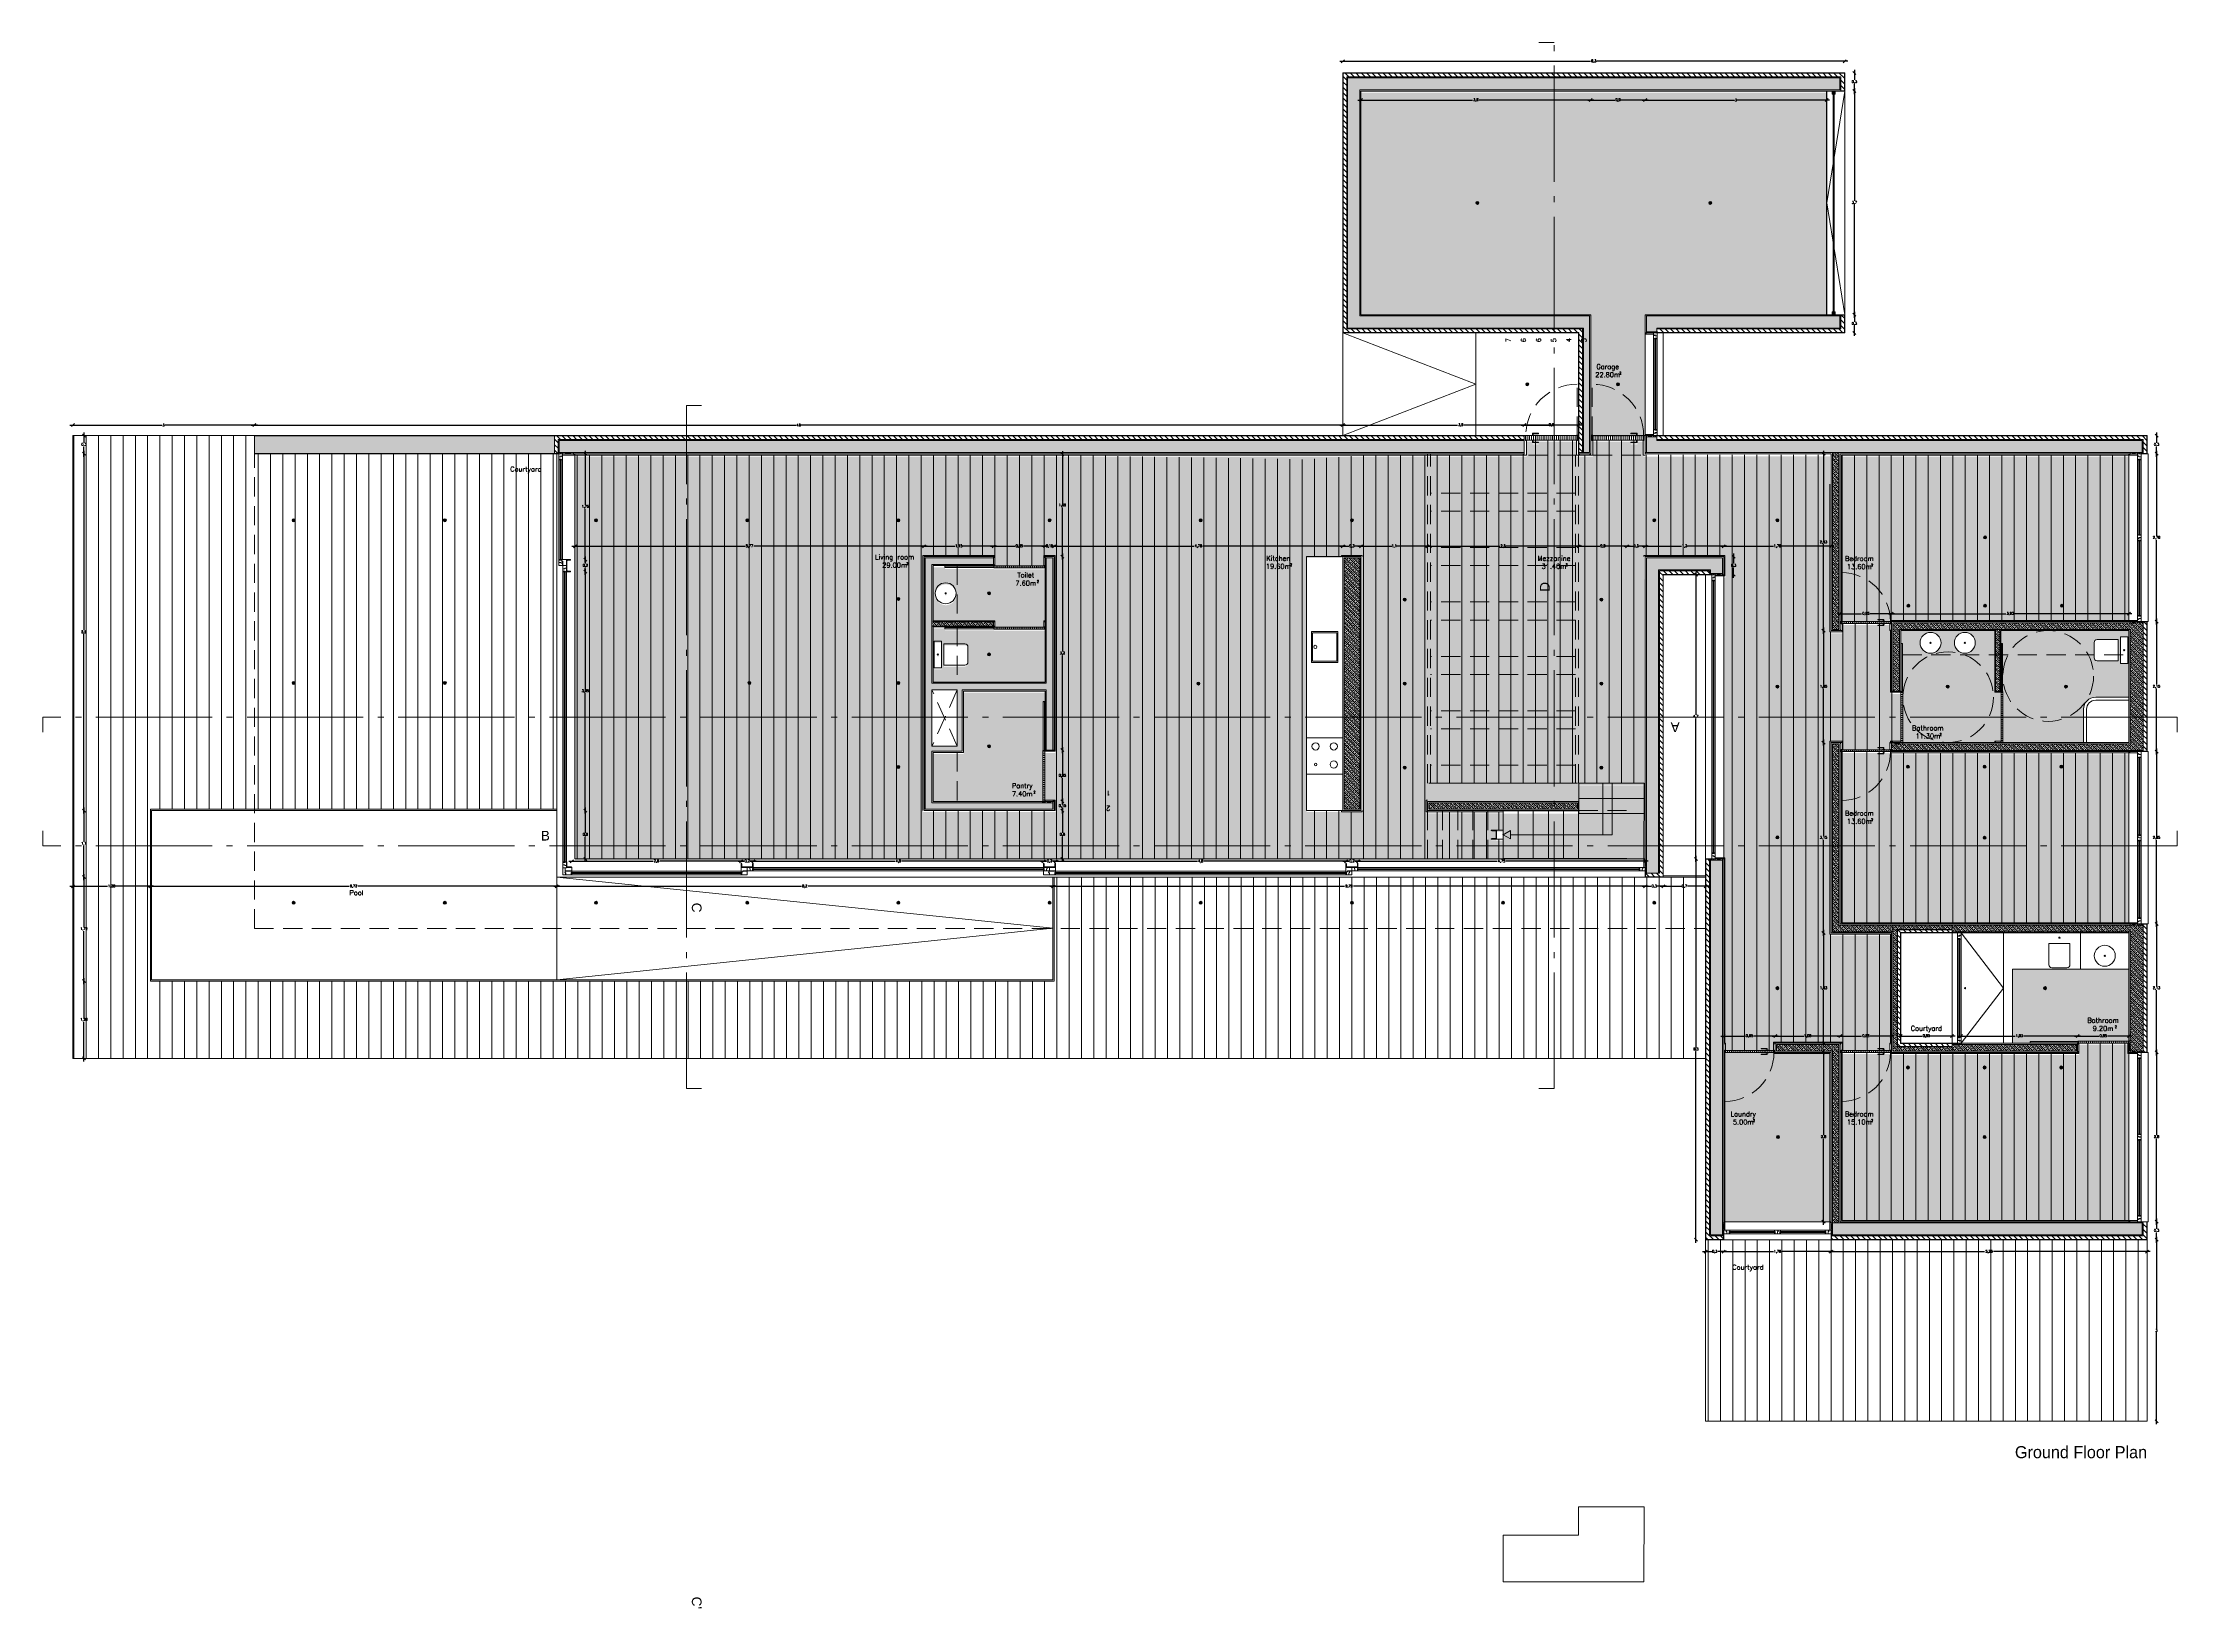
# Model space of a CAD drawing. Header units: inches. Extents: x 23 to 96, y 10 to 141.
# Drawn here: x 35.72 to 71.02, y 35.62 to 61.51 of the extents above; entities that cross this region are included whole.
import ezdxf

# ---------------------------------------------------------------- set-up
doc = ezdxf.new("R2010")
doc.units = ezdxf.units.IN
doc.header["$MEASUREMENT"] = 0
doc.linetypes.add('ACAD_ISO04W100', pattern=[30, 24, -3, 0, -3])
doc.linetypes.add('HIDDEN2', pattern=[4.7625, 3.175, -1.5875])
for name, color, linetype, lineweight in [('Cut', 2, 'Continuous', 5), ('Dash dot', 252, 'ACAD_ISO04W100', 0), ('Dimensions', 4, 'Continuous', 0), ('Dotted', 4, 'HIDDEN2', 0), ('Hatch Isolation', 3, 'Continuous', 0), ('Hatch Resistent stratum', 4, 'Continuous', 0), ('Hatch Wood door', 4, 'Continuous', 0), ('Hatch Wood pavement', 254, 'Continuous', 0), ('Legends', 7, 'Continuous', 0), ('Light points', 6, 'Continuous', 0), ('View in first plane', 250, 'Continuous', 0), ('View in second plane', 253, 'Continuous', 0)]:
    doc.layers.add(name, color=color, linetype=linetype, lineweight=lineweight)
doc.layers.add('Hatch solid 1', color=254, linetype='Continuous', lineweight=0, true_color=0xe8e8e8)
doc.layers.add('Hatch solid 2', color=254, linetype='Continuous', lineweight=0, true_color=0xe8e8e8)
doc.styles.add('texto', font='txt.shx')
doc.dimstyles.new('André 1 50', dxfattribs={"dimtxt": 0.04, "dimasz": 0.05, "dimexe": 0.05, "dimexo": 0.05, "dimgap": 0.01, "dimtad": 0, "dimtih": 1, "dimtoh": 1, "dimlfac": -1, "dimzin": 9, "dimtxsty": 'texto', "dimblk": 'OBLIQUE', "dimcen": 0.08, "dimdle": 0.05, "dimse1": 1, "dimse2": 1, "dimazin": 0, "dimtfac": 1, "dimtmove": 0, "dimatfit": 3, "dimldrblk": 'NONE', "dimfxl": 1, "dimarcsym": 0})
pattern_1 = [(90, (2001.59127, 508.12779), (-0.2032, 0), [])]
pattern_2 = [(315, (-81674.977936, -49956.717895), (0.035921024484, 0.035921024484), []), (315, (-81674.977936, -49956.753817), (0.035921024484, 0.035921024484), [0.0254, -0.0127])]
pattern_3 = [(135, (-81674.977936, -49956.717895), (-0.044901280605, -0.044901280605), [])]
pattern_4 = [(90, (-81674.977936, -49956.717895), (-0.03175, 0), [])]
pattern_5 = [(315, (-30.012015, -8.7079), (0.035921024, 0.035921024), []), (315, (-30.012015, -8.74382), (0.035921024, 0.035921024), [0.0254, -0.0127])]

# ---------------------------------------------------------------- blocks, each defined once
blk = doc.blocks.new('_Oblique')
at = {"color": 0, "linetype": 'ByBlock', "lineweight": -2}
blk.add_line((-0.5, -0.5), (0.5, 0.5), dxfattribs=at)
blk = doc.blocks.new('*D14')
at = {"layer": 'DEFPOINTS', "color": 0, "transparency": 16777216}
for p in [(70.525, 41.712), (70.525, 38.712), (70.681, 38.712)]:
    blk.add_point(p, dxfattribs=at)
at = {"layer": 'Dimensions', "color": 0, "lineweight": -2, "transparency": 16777216}
for p, q in [((70.681, 41.762), (70.681, 40.242)), ((70.681, 38.662), (70.681, 40.182))]:
    blk.add_line(p, q, dxfattribs=at)
at = {"layer": 'Dimensions', "color": 0, "lineweight": -2, "transparency": 16777216, "xscale": 0.05, "yscale": 0.05, "zscale": 0.05}
for p, rotation in [((70.681, 41.712), 90), ((70.681, 38.712), 270)]:
    blk.add_blockref('_Oblique', p, dxfattribs=dict(at, rotation=rotation))
at = {"layer": 'Dimensions', "color": 0, "transparency": 16777216, "insert": (70.681, 40.212), "char_height": 0.04, "attachment_point": 5, "style": 'texto'}
blk.add_mtext('3', dxfattribs=at)
blk = doc.blocks.new('_None')
blk = doc.blocks.new('*D15')
at = {"layer": 'DEFPOINTS', "color": 0, "transparency": 16777216}
for p in [(70.525, 41.712), (70.681, 41.712), (70.525, 38.712)]:
    blk.add_point(p, dxfattribs=at)
at = {"layer": 'Dimensions', "color": 0, "lineweight": -2, "transparency": 16777216}
for p, q in [((70.681, 41.762), (70.681, 40.242)), ((70.681, 38.662), (70.681, 40.182))]:
    blk.add_line(p, q, dxfattribs=at)
at = {"layer": 'Dimensions', "color": 0, "lineweight": -2, "transparency": 16777216, "xscale": 0.05, "yscale": 0.05, "zscale": 0.05}
for p, rotation in [((70.681, 41.712), 90), ((70.681, 38.712), 270)]:
    blk.add_blockref('_Oblique', p, dxfattribs=dict(at, rotation=rotation))
at = {"layer": 'Dimensions', "color": 0, "transparency": 16777216, "insert": (70.681, 40.212), "char_height": 0.04, "attachment_point": 5, "style": 'texto'}
blk.add_mtext('3', dxfattribs=at)
blk = doc.blocks.new('*D16')
at = {"layer": 'DEFPOINTS', "color": 0, "transparency": 16777216}
for p in [(70.525, 42.012), (70.681, 42.012), (70.525, 41.712)]:
    blk.add_point(p, dxfattribs=at)
at = {"layer": 'Dimensions', "color": 0, "lineweight": -2, "transparency": 16777216}
for p, q in [((70.681, 42.062), (70.681, 41.895)), ((70.681, 41.662), (70.681, 41.828))]:
    blk.add_line(p, q, dxfattribs=at)
at = {"layer": 'Dimensions', "color": 0, "lineweight": -2, "transparency": 16777216, "xscale": 0.05, "yscale": 0.05, "zscale": 0.05}
for p, rotation in [((70.681, 42.012), 90), ((70.681, 41.712), 270)]:
    blk.add_blockref('_Oblique', p, dxfattribs=dict(at, rotation=rotation))
at = {"layer": 'Dimensions', "color": 0, "transparency": 16777216, "insert": (70.681, 41.862), "char_height": 0.04, "attachment_point": 5, "style": 'texto'}
blk.add_mtext('0,3', dxfattribs=at)
blk = doc.blocks.new('*D3')
at = {"layer": 'DEFPOINTS', "color": 0, "transparency": 16777216}
for p in [(70.525, 44.812), (70.681, 44.812), (70.505, 42.012)]:
    blk.add_point(p, dxfattribs=at)
at = {"layer": 'Dimensions', "color": 0, "lineweight": -2, "transparency": 16777216}
for p, q in [((70.681, 44.862), (70.681, 43.445)), ((70.681, 41.962), (70.681, 43.378))]:
    blk.add_line(p, q, dxfattribs=at)
at = {"layer": 'Dimensions', "color": 0, "lineweight": -2, "transparency": 16777216, "xscale": 0.05, "yscale": 0.05, "zscale": 0.05}
for p, rotation in [((70.681, 44.812), 90), ((70.681, 42.012), 270)]:
    blk.add_blockref('_Oblique', p, dxfattribs=dict(at, rotation=rotation))
at = {"layer": 'Dimensions', "color": 0, "transparency": 16777216, "insert": (70.681, 43.412), "char_height": 0.04, "attachment_point": 5, "style": 'texto'}
blk.add_mtext('2,8', dxfattribs=at)
blk = doc.blocks.new('*D4')
at = {"layer": 'DEFPOINTS', "color": 0, "transparency": 16777216}
for p in [(70.505, 46.937), (70.681, 46.937), (70.525, 44.812)]:
    blk.add_point(p, dxfattribs=at)
at = {"layer": 'Dimensions', "color": 0, "lineweight": -2, "transparency": 16777216}
for p, q in [((70.681, 46.987), (70.681, 45.907)), ((70.681, 44.762), (70.681, 45.841))]:
    blk.add_line(p, q, dxfattribs=at)
at = {"layer": 'Dimensions', "color": 0, "lineweight": -2, "transparency": 16777216, "xscale": 0.05, "yscale": 0.05, "zscale": 0.05}
for p, rotation in [((70.681, 46.937), 90), ((70.681, 44.812), 270)]:
    blk.add_blockref('_Oblique', p, dxfattribs=dict(at, rotation=rotation))
at = {"layer": 'Dimensions', "color": 0, "transparency": 16777216, "insert": (70.681, 45.874), "char_height": 0.04, "attachment_point": 5, "style": 'texto'}
blk.add_mtext('2,13', dxfattribs=at)
blk = doc.blocks.new('*D5')
at = {"layer": 'DEFPOINTS', "color": 0, "transparency": 16777216}
for p in [(70.505, 49.787), (70.681, 49.787), (70.505, 46.937)]:
    blk.add_point(p, dxfattribs=at)
at = {"layer": 'Dimensions', "color": 0, "lineweight": -2, "transparency": 16777216}
for p, q in [((70.681, 49.837), (70.681, 48.395)), ((70.681, 46.887), (70.681, 48.328))]:
    blk.add_line(p, q, dxfattribs=at)
at = {"layer": 'Dimensions', "color": 0, "lineweight": -2, "transparency": 16777216, "xscale": 0.05, "yscale": 0.05, "zscale": 0.05}
for p, rotation in [((70.681, 49.787), 90), ((70.681, 46.937), 270)]:
    blk.add_blockref('_Oblique', p, dxfattribs=dict(at, rotation=rotation))
at = {"layer": 'Dimensions', "color": 0, "transparency": 16777216, "insert": (70.681, 48.362), "char_height": 0.04, "attachment_point": 5, "style": 'texto'}
blk.add_mtext('2,85', dxfattribs=at)
blk = doc.blocks.new('*D17')
at = {"layer": 'DEFPOINTS', "color": 0, "transparency": 16777216}
for p in [(70.525, 51.937), (70.681, 51.937), (70.545, 49.787)]:
    blk.add_point(p, dxfattribs=at)
at = {"layer": 'Dimensions', "color": 0, "lineweight": -2, "transparency": 16777216}
for p, q in [((70.681, 51.987), (70.681, 50.895)), ((70.681, 49.737), (70.681, 50.828))]:
    blk.add_line(p, q, dxfattribs=at)
at = {"layer": 'Dimensions', "color": 0, "lineweight": -2, "transparency": 16777216, "xscale": 0.05, "yscale": 0.05, "zscale": 0.05}
for p, rotation in [((70.681, 51.937), 90), ((70.681, 49.787), 270)]:
    blk.add_blockref('_Oblique', p, dxfattribs=dict(at, rotation=rotation))
at = {"layer": 'Dimensions', "color": 0, "transparency": 16777216, "insert": (70.681, 50.862), "char_height": 0.04, "attachment_point": 5, "style": 'texto'}
blk.add_mtext('2,15', dxfattribs=at)
blk = doc.blocks.new('*D18')
at = {"layer": 'DEFPOINTS', "color": 0, "transparency": 16777216}
for p in [(70.525, 54.712), (70.681, 54.712), (70.525, 51.937)]:
    blk.add_point(p, dxfattribs=at)
at = {"layer": 'Dimensions', "color": 0, "lineweight": -2, "transparency": 16777216}
for p, q in [((70.681, 54.762), (70.681, 53.357)), ((70.681, 51.887), (70.681, 53.291))]:
    blk.add_line(p, q, dxfattribs=at)
at = {"layer": 'Dimensions', "color": 0, "lineweight": -2, "transparency": 16777216, "xscale": 0.05, "yscale": 0.05, "zscale": 0.05}
for p, rotation in [((70.681, 54.712), 90), ((70.681, 51.937), 270)]:
    blk.add_blockref('_Oblique', p, dxfattribs=dict(at, rotation=rotation))
at = {"layer": 'Dimensions', "color": 0, "transparency": 16777216, "insert": (70.681, 53.324), "char_height": 0.04, "attachment_point": 5, "style": 'texto'}
blk.add_mtext('2,78', dxfattribs=at)
blk = doc.blocks.new('*D19')
at = {"layer": 'DEFPOINTS', "color": 0, "transparency": 16777216}
for p in [(70.525, 55.012), (70.681, 55.012), (70.525, 54.712)]:
    blk.add_point(p, dxfattribs=at)
at = {"layer": 'Dimensions', "color": 0, "lineweight": -2, "transparency": 16777216}
for p, q in [((70.681, 55.062), (70.681, 54.895)), ((70.681, 54.662), (70.681, 54.828))]:
    blk.add_line(p, q, dxfattribs=at)
at = {"layer": 'Dimensions', "color": 0, "lineweight": -2, "transparency": 16777216, "xscale": 0.05, "yscale": 0.05, "zscale": 0.05}
for p, rotation in [((70.681, 55.012), 90), ((70.681, 54.712), 270)]:
    blk.add_blockref('_Oblique', p, dxfattribs=dict(at, rotation=rotation))
at = {"layer": 'Dimensions', "color": 0, "transparency": 16777216, "insert": (70.681, 54.862), "char_height": 0.04, "attachment_point": 5, "style": 'texto'}
blk.add_mtext('0,3', dxfattribs=at)
blk = doc.blocks.new('*D20')
at = {"layer": 'DEFPOINTS', "color": 0, "transparency": 16777216}
for p in [(65.525, 57.012), (65.685, 57.012), (65.525, 56.712)]:
    blk.add_point(p, dxfattribs=at)
at = {"layer": 'Dimensions', "color": 0, "lineweight": -2, "transparency": 16777216}
for p, q in [((65.685, 57.062), (65.685, 56.895)), ((65.685, 56.662), (65.685, 56.828))]:
    blk.add_line(p, q, dxfattribs=at)
at = {"layer": 'Dimensions', "color": 0, "lineweight": -2, "transparency": 16777216, "xscale": 0.05, "yscale": 0.05, "zscale": 0.05}
for p, rotation in [((65.685, 57.012), 90), ((65.685, 56.712), 270)]:
    blk.add_blockref('_Oblique', p, dxfattribs=dict(at, rotation=rotation))
at = {"layer": 'Dimensions', "color": 0, "transparency": 16777216, "insert": (65.685, 56.862), "char_height": 0.04, "attachment_point": 5, "style": 'texto'}
blk.add_mtext('0,3', dxfattribs=at)
blk = doc.blocks.new('*D21')
at = {"layer": 'DEFPOINTS', "color": 0, "transparency": 16777216}
for p in [(65.525, 60.712), (65.685, 60.712), (65.525, 57.012)]:
    blk.add_point(p, dxfattribs=at)
at = {"layer": 'Dimensions', "color": 0, "lineweight": -2, "transparency": 16777216}
for p, q in [((65.685, 60.762), (65.685, 58.895)), ((65.685, 56.962), (65.685, 58.828))]:
    blk.add_line(p, q, dxfattribs=at)
at = {"layer": 'Dimensions', "color": 0, "lineweight": -2, "transparency": 16777216, "xscale": 0.05, "yscale": 0.05, "zscale": 0.05}
for p, rotation in [((65.685, 60.712), 90), ((65.685, 57.012), 270)]:
    blk.add_blockref('_Oblique', p, dxfattribs=dict(at, rotation=rotation))
at = {"layer": 'Dimensions', "color": 0, "transparency": 16777216, "insert": (65.685, 58.862), "char_height": 0.04, "attachment_point": 5, "style": 'texto'}
blk.add_mtext('3,7', dxfattribs=at)
blk = doc.blocks.new('*D22')
at = {"layer": 'DEFPOINTS', "color": 0, "transparency": 16777216}
for p in [(65.525, 61.012), (65.685, 61.012), (65.525, 60.712)]:
    blk.add_point(p, dxfattribs=at)
at = {"layer": 'Dimensions', "color": 0, "lineweight": -2, "transparency": 16777216}
for p, q in [((65.685, 61.062), (65.685, 60.895)), ((65.685, 60.662), (65.685, 60.828))]:
    blk.add_line(p, q, dxfattribs=at)
at = {"layer": 'Dimensions', "color": 0, "lineweight": -2, "transparency": 16777216, "xscale": 0.05, "yscale": 0.05, "zscale": 0.05}
for p, rotation in [((65.685, 61.012), 90), ((65.685, 60.712), 270)]:
    blk.add_blockref('_Oblique', p, dxfattribs=dict(at, rotation=rotation))
at = {"layer": 'Dimensions', "color": 0, "transparency": 16777216, "insert": (65.685, 60.862), "char_height": 0.04, "attachment_point": 5, "style": 'texto'}
blk.add_mtext('0,3', dxfattribs=at)
blk = doc.blocks.new('*D23')
at = {"layer": 'DEFPOINTS', "color": 0, "transparency": 16777216}
for p in [(57.225, 61.205), (57.225, 61.012), (65.525, 61.012)]:
    blk.add_point(p, dxfattribs=at)
at = {"layer": 'Dimensions', "color": 0, "lineweight": -2, "transparency": 16777216}
for p, q in [((57.175, 61.205), (61.321, 61.205)), ((65.575, 61.205), (61.428, 61.205))]:
    blk.add_line(p, q, dxfattribs=at)
at = {"layer": 'Dimensions', "color": 0, "lineweight": -2, "transparency": 16777216, "xscale": 0.05, "yscale": 0.05, "zscale": 0.05, "rotation": 180}
blk.add_blockref('_Oblique', (57.225, 61.205), dxfattribs=at)
at = {"layer": 'Dimensions', "color": 0, "lineweight": -2, "transparency": 16777216, "xscale": 0.05, "yscale": 0.05, "zscale": 0.05}
blk.add_blockref('_Oblique', (65.525, 61.205), dxfattribs=at)
at = {"layer": 'Dimensions', "color": 0, "transparency": 16777216, "insert": (61.375, 61.205), "char_height": 0.04, "attachment_point": 5, "style": 'texto'}
blk.add_mtext('8,3', dxfattribs=at)
blk = doc.blocks.new('*D24')
at = {"layer": 'DEFPOINTS', "color": 0, "transparency": 16777216}
for p in [(62.225, 60.562), (62.225, 57.012), (65.225, 57.012)]:
    blk.add_point(p, dxfattribs=at)
at = {"layer": 'Dimensions', "color": 0, "lineweight": -2, "transparency": 16777216}
for p, q in [((62.175, 60.562), (63.701, 60.562)), ((65.275, 60.562), (63.748, 60.562))]:
    blk.add_line(p, q, dxfattribs=at)
at = {"layer": 'Dimensions', "color": 0, "lineweight": -2, "transparency": 16777216, "xscale": 0.05, "yscale": 0.05, "zscale": 0.05, "rotation": 180}
blk.add_blockref('_Oblique', (62.225, 60.562), dxfattribs=at)
at = {"layer": 'Dimensions', "color": 0, "lineweight": -2, "transparency": 16777216, "xscale": 0.05, "yscale": 0.05, "zscale": 0.05}
blk.add_blockref('_Oblique', (65.225, 60.562), dxfattribs=at)
at = {"layer": 'Dimensions', "color": 0, "transparency": 16777216, "insert": (63.725, 60.562), "char_height": 0.04, "attachment_point": 5, "style": 'texto'}
blk.add_mtext('3', dxfattribs=at)
blk = doc.blocks.new('*D25')
at = {"layer": 'DEFPOINTS', "color": 0, "transparency": 16777216}
for p in [(61.325, 60.562), (61.325, 57.012), (62.225, 57.012)]:
    blk.add_point(p, dxfattribs=at)
at = {"layer": 'Dimensions', "color": 0, "lineweight": -2, "transparency": 16777216}
for p, q in [((61.275, 60.562), (61.725, 60.562)), ((62.275, 60.562), (61.825, 60.562))]:
    blk.add_line(p, q, dxfattribs=at)
at = {"layer": 'Dimensions', "color": 0, "lineweight": -2, "transparency": 16777216, "xscale": 0.05, "yscale": 0.05, "zscale": 0.05, "rotation": 180}
blk.add_blockref('_Oblique', (61.325, 60.562), dxfattribs=at)
at = {"layer": 'Dimensions', "color": 0, "lineweight": -2, "transparency": 16777216, "xscale": 0.05, "yscale": 0.05, "zscale": 0.05}
blk.add_blockref('_Oblique', (62.225, 60.562), dxfattribs=at)
at = {"layer": 'Dimensions', "color": 0, "transparency": 16777216, "insert": (61.775, 60.562), "char_height": 0.04, "attachment_point": 5, "style": 'texto'}
blk.add_mtext('0,9', dxfattribs=at)
blk = doc.blocks.new('*D26')
at = {"layer": 'DEFPOINTS', "color": 0, "transparency": 16777216}
for p in [(57.525, 60.562), (57.525, 57.012), (61.325, 57.012)]:
    blk.add_point(p, dxfattribs=at)
at = {"layer": 'Dimensions', "color": 0, "lineweight": -2, "transparency": 16777216}
for p, q in [((57.475, 60.562), (59.371, 60.562)), ((61.375, 60.562), (59.478, 60.562))]:
    blk.add_line(p, q, dxfattribs=at)
at = {"layer": 'Dimensions', "color": 0, "lineweight": -2, "transparency": 16777216, "xscale": 0.05, "yscale": 0.05, "zscale": 0.05, "rotation": 180}
blk.add_blockref('_Oblique', (57.525, 60.562), dxfattribs=at)
at = {"layer": 'Dimensions', "color": 0, "lineweight": -2, "transparency": 16777216, "xscale": 0.05, "yscale": 0.05, "zscale": 0.05}
blk.add_blockref('_Oblique', (61.325, 60.562), dxfattribs=at)
at = {"layer": 'Dimensions', "color": 0, "transparency": 16777216, "insert": (59.425, 60.562), "char_height": 0.04, "attachment_point": 5, "style": 'texto'}
blk.add_mtext('3,8', dxfattribs=at)
blk = doc.blocks.new('*D27')
at = {"layer": 'DEFPOINTS', "color": 0, "transparency": 16777216}
for p in [(63.225, 52.712), (63.063, 48.012), (63.225, 48.012)]:
    blk.add_point(p, dxfattribs=at)
at = {"layer": 'Dimensions', "color": 0, "lineweight": -2, "transparency": 16777216}
for p, q in [((63.063, 52.762), (63.063, 50.395)), ((63.063, 47.962), (63.063, 50.328))]:
    blk.add_line(p, q, dxfattribs=at)
at = {"layer": 'Dimensions', "color": 0, "lineweight": -2, "transparency": 16777216, "xscale": 0.05, "yscale": 0.05, "zscale": 0.05}
for p, rotation in [((63.063, 52.712), 90), ((63.063, 48.012), 270)]:
    blk.add_blockref('_Oblique', p, dxfattribs=dict(at, rotation=rotation))
at = {"layer": 'Dimensions', "color": 0, "transparency": 16777216, "insert": (63.063, 50.362), "char_height": 0.04, "attachment_point": 5, "style": 'texto'}
blk.add_mtext('4,7', dxfattribs=at)
blk = doc.blocks.new('*D28')
at = {"layer": 'DEFPOINTS', "color": 0, "transparency": 16777216}
for p in [(63.225, 48.012), (63.063, 41.712), (63.225, 41.712)]:
    blk.add_point(p, dxfattribs=at)
at = {"layer": 'Dimensions', "color": 0, "lineweight": -2, "transparency": 16777216}
for p, q in [((63.063, 48.062), (63.063, 44.895)), ((63.063, 41.662), (63.063, 44.828))]:
    blk.add_line(p, q, dxfattribs=at)
at = {"layer": 'Dimensions', "color": 0, "lineweight": -2, "transparency": 16777216, "xscale": 0.05, "yscale": 0.05, "zscale": 0.05}
for p, rotation in [((63.063, 48.012), 90), ((63.063, 41.712), 270)]:
    blk.add_blockref('_Oblique', p, dxfattribs=dict(at, rotation=rotation))
at = {"layer": 'Dimensions', "color": 0, "transparency": 16777216, "insert": (63.063, 44.862), "char_height": 0.04, "attachment_point": 5, "style": 'texto'}
blk.add_mtext('6,3', dxfattribs=at)
blk = doc.blocks.new('*D29')
at = {"layer": 'DEFPOINTS', "color": 0, "transparency": 16777216}
for p in [(63.225, 41.712), (63.525, 41.712), (63.525, 41.516)]:
    blk.add_point(p, dxfattribs=at)
at = {"layer": 'Dimensions', "color": 0, "lineweight": -2, "transparency": 16777216}
for p, q in [((63.175, 41.516), (63.325, 41.516)), ((63.575, 41.516), (63.425, 41.516))]:
    blk.add_line(p, q, dxfattribs=at)
at = {"layer": 'Dimensions', "color": 0, "lineweight": -2, "transparency": 16777216, "xscale": 0.05, "yscale": 0.05, "zscale": 0.05, "rotation": 180}
blk.add_blockref('_Oblique', (63.225, 41.516), dxfattribs=at)
at = {"layer": 'Dimensions', "color": 0, "lineweight": -2, "transparency": 16777216, "xscale": 0.05, "yscale": 0.05, "zscale": 0.05}
blk.add_blockref('_Oblique', (63.525, 41.516), dxfattribs=at)
at = {"layer": 'Dimensions', "color": 0, "transparency": 16777216, "insert": (63.375, 41.516), "char_height": 0.04, "attachment_point": 5, "style": 'texto'}
blk.add_mtext('0,3', dxfattribs=at)
blk = doc.blocks.new('*D30')
at = {"layer": 'DEFPOINTS', "color": 0, "transparency": 16777216}
for p in [(63.525, 41.712), (65.3, 41.712), (65.3, 41.516)]:
    blk.add_point(p, dxfattribs=at)
at = {"layer": 'Dimensions', "color": 0, "lineweight": -2, "transparency": 16777216}
for p, q in [((63.475, 41.516), (64.346, 41.516)), ((65.35, 41.516), (64.479, 41.516))]:
    blk.add_line(p, q, dxfattribs=at)
at = {"layer": 'Dimensions', "color": 0, "lineweight": -2, "transparency": 16777216, "xscale": 0.05, "yscale": 0.05, "zscale": 0.05, "rotation": 180}
blk.add_blockref('_Oblique', (63.525, 41.516), dxfattribs=at)
at = {"layer": 'Dimensions', "color": 0, "lineweight": -2, "transparency": 16777216, "xscale": 0.05, "yscale": 0.05, "zscale": 0.05}
blk.add_blockref('_Oblique', (65.3, 41.516), dxfattribs=at)
at = {"layer": 'Dimensions', "color": 0, "transparency": 16777216, "insert": (64.412, 41.516), "char_height": 0.04, "attachment_point": 5, "style": 'texto'}
blk.add_mtext('1,78', dxfattribs=at)
blk = doc.blocks.new('*D31')
at = {"layer": 'DEFPOINTS', "color": 0, "transparency": 16777216}
for p in [(65.3, 41.712), (70.525, 41.712), (70.525, 41.516)]:
    blk.add_point(p, dxfattribs=at)
at = {"layer": 'Dimensions', "color": 0, "lineweight": -2, "transparency": 16777216}
for p, q in [((65.25, 41.516), (67.839, 41.516)), ((70.575, 41.516), (67.986, 41.516))]:
    blk.add_line(p, q, dxfattribs=at)
at = {"layer": 'Dimensions', "color": 0, "lineweight": -2, "transparency": 16777216, "xscale": 0.05, "yscale": 0.05, "zscale": 0.05, "rotation": 180}
blk.add_blockref('_Oblique', (65.3, 41.516), dxfattribs=at)
at = {"layer": 'Dimensions', "color": 0, "lineweight": -2, "transparency": 16777216, "xscale": 0.05, "yscale": 0.05, "zscale": 0.05}
blk.add_blockref('_Oblique', (70.525, 41.516), dxfattribs=at)
at = {"layer": 'Dimensions', "color": 0, "transparency": 16777216, "insert": (67.912, 41.516), "char_height": 0.04, "attachment_point": 5, "style": 'texto'}
blk.add_mtext('5,23', dxfattribs=at)
blk = doc.blocks.new('*D32')
at = {"layer": 'DEFPOINTS', "color": 0, "transparency": 16777216}
for p in [(62.525, 47.712), (63.225, 47.712), (62.525, 47.559)]:
    blk.add_point(p, dxfattribs=at)
at = {"layer": 'Dimensions', "color": 0, "lineweight": -2, "transparency": 16777216}
for p, q in [((62.475, 47.559), (62.825, 47.559)), ((63.275, 47.559), (62.925, 47.559))]:
    blk.add_line(p, q, dxfattribs=at)
at = {"layer": 'Dimensions', "color": 0, "lineweight": -2, "transparency": 16777216, "xscale": 0.05, "yscale": 0.05, "zscale": 0.05, "rotation": 180}
blk.add_blockref('_Oblique', (62.525, 47.559), dxfattribs=at)
at = {"layer": 'Dimensions', "color": 0, "lineweight": -2, "transparency": 16777216, "xscale": 0.05, "yscale": 0.05, "zscale": 0.05}
blk.add_blockref('_Oblique', (63.225, 47.559), dxfattribs=at)
at = {"layer": 'Dimensions', "color": 0, "transparency": 16777216, "insert": (62.875, 47.559), "char_height": 0.04, "attachment_point": 5, "style": 'texto'}
blk.add_mtext('0,7', dxfattribs=at)
blk = doc.blocks.new('*D33')
at = {"layer": 'DEFPOINTS', "color": 0, "transparency": 16777216}
for p in [(62.225, 47.712), (62.525, 47.712), (62.225, 47.559)]:
    blk.add_point(p, dxfattribs=at)
at = {"layer": 'Dimensions', "color": 0, "lineweight": -2, "transparency": 16777216}
for p, q in [((62.175, 47.559), (62.325, 47.559)), ((62.575, 47.559), (62.425, 47.559))]:
    blk.add_line(p, q, dxfattribs=at)
at = {"layer": 'Dimensions', "color": 0, "lineweight": -2, "transparency": 16777216, "xscale": 0.05, "yscale": 0.05, "zscale": 0.05, "rotation": 180}
blk.add_blockref('_Oblique', (62.225, 47.559), dxfattribs=at)
at = {"layer": 'Dimensions', "color": 0, "lineweight": -2, "transparency": 16777216, "xscale": 0.05, "yscale": 0.05, "zscale": 0.05}
blk.add_blockref('_Oblique', (62.525, 47.559), dxfattribs=at)
at = {"layer": 'Dimensions', "color": 0, "transparency": 16777216, "insert": (62.375, 47.559), "char_height": 0.04, "attachment_point": 5, "style": 'texto'}
blk.add_mtext('0,3', dxfattribs=at)
blk = doc.blocks.new('*D6')
at = {"layer": 'DEFPOINTS', "color": 0, "transparency": 16777216}
for p in [(36.225, 47.712), (36.225, 45.992), (36.406, 45.992)]:
    blk.add_point(p, dxfattribs=at)
at = {"layer": 'Dimensions', "color": 0, "lineweight": -2, "transparency": 16777216}
for p, q in [((36.406, 47.762), (36.406, 46.885)), ((36.406, 45.942), (36.406, 46.818))]:
    blk.add_line(p, q, dxfattribs=at)
at = {"layer": 'Dimensions', "color": 0, "lineweight": -2, "transparency": 16777216, "xscale": 0.05, "yscale": 0.05, "zscale": 0.05}
for p, rotation in [((36.406, 47.712), 90), ((36.406, 45.992), 270)]:
    blk.add_blockref('_Oblique', p, dxfattribs=dict(at, rotation=rotation))
at = {"layer": 'Dimensions', "color": 0, "transparency": 16777216, "insert": (36.406, 46.852), "char_height": 0.04, "attachment_point": 5, "style": 'texto'}
blk.add_mtext('1,72', dxfattribs=at)
blk = doc.blocks.new('*D7')
at = {"layer": 'DEFPOINTS', "color": 0, "transparency": 16777216}
for p in [(36.225, 45.992), (36.406, 44.712), (36.406, 44.712)]:
    blk.add_point(p, dxfattribs=at)
at = {"layer": 'Dimensions', "color": 0, "lineweight": -2, "transparency": 16777216}
for p, q in [((36.406, 46.042), (36.406, 45.385)), ((36.406, 44.662), (36.406, 45.318))]:
    blk.add_line(p, q, dxfattribs=at)
at = {"layer": 'Dimensions', "color": 0, "lineweight": -2, "transparency": 16777216, "xscale": 0.05, "yscale": 0.05, "zscale": 0.05}
for p, rotation in [((36.406, 45.992), 90), ((36.406, 44.712), 270)]:
    blk.add_blockref('_Oblique', p, dxfattribs=dict(at, rotation=rotation))
at = {"layer": 'Dimensions', "color": 0, "transparency": 16777216, "insert": (36.406, 45.352), "char_height": 0.04, "attachment_point": 5, "style": 'texto'}
blk.add_mtext('1,28', dxfattribs=at)
blk = doc.blocks.new('*D34')
at = {"layer": 'DEFPOINTS', "color": 0, "transparency": 16777216}
for p in [(52.43, 47.712), (62.225, 47.712), (52.43, 47.559)]:
    blk.add_point(p, dxfattribs=at)
at = {"layer": 'Dimensions', "color": 0, "lineweight": -2, "transparency": 16777216}
for p, q in [((52.38, 47.559), (57.254, 47.559)), ((62.275, 47.559), (57.401, 47.559))]:
    blk.add_line(p, q, dxfattribs=at)
at = {"layer": 'Dimensions', "color": 0, "lineweight": -2, "transparency": 16777216, "xscale": 0.05, "yscale": 0.05, "zscale": 0.05, "rotation": 180}
blk.add_blockref('_Oblique', (52.43, 47.559), dxfattribs=at)
at = {"layer": 'Dimensions', "color": 0, "lineweight": -2, "transparency": 16777216, "xscale": 0.05, "yscale": 0.05, "zscale": 0.05}
blk.add_blockref('_Oblique', (62.225, 47.559), dxfattribs=at)
at = {"layer": 'Dimensions', "color": 0, "transparency": 16777216, "insert": (57.327, 47.559), "char_height": 0.04, "attachment_point": 5, "style": 'texto'}
blk.add_mtext('9,79', dxfattribs=at)
blk = doc.blocks.new('*D35')
at = {"layer": 'DEFPOINTS', "color": 0, "transparency": 16777216}
for p in [(44.225, 47.712), (52.43, 47.712), (44.225, 47.559)]:
    blk.add_point(p, dxfattribs=at)
at = {"layer": 'Dimensions', "color": 0, "lineweight": -2, "transparency": 16777216}
for p, q in [((44.175, 47.559), (48.274, 47.559)), ((52.48, 47.559), (48.381, 47.559))]:
    blk.add_line(p, q, dxfattribs=at)
at = {"layer": 'Dimensions', "color": 0, "lineweight": -2, "transparency": 16777216, "xscale": 0.05, "yscale": 0.05, "zscale": 0.05, "rotation": 180}
blk.add_blockref('_Oblique', (44.225, 47.559), dxfattribs=at)
at = {"layer": 'Dimensions', "color": 0, "lineweight": -2, "transparency": 16777216, "xscale": 0.05, "yscale": 0.05, "zscale": 0.05}
blk.add_blockref('_Oblique', (52.43, 47.559), dxfattribs=at)
at = {"layer": 'Dimensions', "color": 0, "transparency": 16777216, "insert": (48.327, 47.559), "char_height": 0.04, "attachment_point": 5, "style": 'texto'}
blk.add_mtext('8,2', dxfattribs=at)
blk = doc.blocks.new('*D36')
at = {"layer": 'DEFPOINTS', "color": 0, "transparency": 16777216}
for p in [(44.225, 47.712), (37.505, 47.559), (37.505, 47.559)]:
    blk.add_point(p, dxfattribs=at)
at = {"layer": 'Dimensions', "color": 0, "lineweight": -2, "transparency": 16777216}
for p, q in [((37.455, 47.559), (40.791, 47.559)), ((44.275, 47.559), (40.938, 47.559))]:
    blk.add_line(p, q, dxfattribs=at)
at = {"layer": 'Dimensions', "color": 0, "lineweight": -2, "transparency": 16777216, "xscale": 0.05, "yscale": 0.05, "zscale": 0.05, "rotation": 180}
blk.add_blockref('_Oblique', (37.505, 47.559), dxfattribs=at)
at = {"layer": 'Dimensions', "color": 0, "lineweight": -2, "transparency": 16777216, "xscale": 0.05, "yscale": 0.05, "zscale": 0.05}
blk.add_blockref('_Oblique', (44.225, 47.559), dxfattribs=at)
at = {"layer": 'Dimensions', "color": 0, "transparency": 16777216, "insert": (40.865, 47.559), "char_height": 0.04, "attachment_point": 5, "style": 'texto'}
blk.add_mtext('6,72', dxfattribs=at)
blk = doc.blocks.new('*D37')
at = {"layer": 'DEFPOINTS', "color": 0, "transparency": 16777216}
for p in [(36.225, 47.559), (36.225, 47.559), (37.505, 47.559)]:
    blk.add_point(p, dxfattribs=at)
at = {"layer": 'Dimensions', "color": 0, "lineweight": -2, "transparency": 16777216}
for p, q in [((36.175, 47.559), (36.798, 47.559)), ((37.555, 47.559), (36.931, 47.559))]:
    blk.add_line(p, q, dxfattribs=at)
at = {"layer": 'Dimensions', "color": 0, "lineweight": -2, "transparency": 16777216, "xscale": 0.05, "yscale": 0.05, "zscale": 0.05, "rotation": 180}
blk.add_blockref('_Oblique', (36.225, 47.559), dxfattribs=at)
at = {"layer": 'Dimensions', "color": 0, "lineweight": -2, "transparency": 16777216, "xscale": 0.05, "yscale": 0.05, "zscale": 0.05}
blk.add_blockref('_Oblique', (37.505, 47.559), dxfattribs=at)
at = {"layer": 'Dimensions', "color": 0, "transparency": 16777216, "insert": (36.865, 47.559), "char_height": 0.04, "attachment_point": 5, "style": 'texto'}
blk.add_mtext('1,28', dxfattribs=at)
blk = doc.blocks.new('*D38')
at = {"layer": 'DEFPOINTS', "color": 0, "transparency": 16777216}
for p in [(61.125, 55.187), (60.225, 55.012), (61.125, 55.012)]:
    blk.add_point(p, dxfattribs=at)
at = {"layer": 'Dimensions', "color": 0, "lineweight": -2, "transparency": 16777216}
for p, q in [((60.175, 55.187), (60.625, 55.187)), ((61.175, 55.187), (60.725, 55.187))]:
    blk.add_line(p, q, dxfattribs=at)
at = {"layer": 'Dimensions', "color": 0, "lineweight": -2, "transparency": 16777216, "xscale": 0.05, "yscale": 0.05, "zscale": 0.05, "rotation": 180}
blk.add_blockref('_Oblique', (60.225, 55.187), dxfattribs=at)
at = {"layer": 'Dimensions', "color": 0, "lineweight": -2, "transparency": 16777216, "xscale": 0.05, "yscale": 0.05, "zscale": 0.05}
blk.add_blockref('_Oblique', (61.125, 55.187), dxfattribs=at)
at = {"layer": 'Dimensions', "color": 0, "transparency": 16777216, "insert": (60.675, 55.187), "char_height": 0.04, "attachment_point": 5, "style": 'texto'}
blk.add_mtext('0,9', dxfattribs=at)
blk = doc.blocks.new('*D39')
at = {"layer": 'DEFPOINTS', "color": 0, "transparency": 16777216}
for p in [(57.225, 55.187), (57.225, 55.012), (61.125, 55.012)]:
    blk.add_point(p, dxfattribs=at)
at = {"layer": 'Dimensions', "color": 0, "lineweight": -2, "transparency": 16777216}
for p, q in [((57.175, 55.187), (59.121, 55.187)), ((61.175, 55.187), (59.228, 55.187))]:
    blk.add_line(p, q, dxfattribs=at)
at = {"layer": 'Dimensions', "color": 0, "lineweight": -2, "transparency": 16777216, "xscale": 0.05, "yscale": 0.05, "zscale": 0.05, "rotation": 180}
blk.add_blockref('_Oblique', (57.225, 55.187), dxfattribs=at)
at = {"layer": 'Dimensions', "color": 0, "lineweight": -2, "transparency": 16777216, "xscale": 0.05, "yscale": 0.05, "zscale": 0.05}
blk.add_blockref('_Oblique', (61.125, 55.187), dxfattribs=at)
at = {"layer": 'Dimensions', "color": 0, "transparency": 16777216, "insert": (59.175, 55.187), "char_height": 0.04, "attachment_point": 5, "style": 'texto'}
blk.add_mtext('3,9', dxfattribs=at)
blk = doc.blocks.new('*D40')
at = {"layer": 'DEFPOINTS', "color": 0, "transparency": 16777216}
for p in [(39.225, 55.187), (39.225, 55.012), (57.225, 55.012)]:
    blk.add_point(p, dxfattribs=at)
at = {"layer": 'Dimensions', "color": 0, "lineweight": -2, "transparency": 16777216}
for p, q in [((39.175, 55.187), (48.188, 55.187)), ((57.275, 55.187), (48.261, 55.187))]:
    blk.add_line(p, q, dxfattribs=at)
at = {"layer": 'Dimensions', "color": 0, "lineweight": -2, "transparency": 16777216, "xscale": 0.05, "yscale": 0.05, "zscale": 0.05, "rotation": 180}
blk.add_blockref('_Oblique', (39.225, 55.187), dxfattribs=at)
at = {"layer": 'Dimensions', "color": 0, "lineweight": -2, "transparency": 16777216, "xscale": 0.05, "yscale": 0.05, "zscale": 0.05}
blk.add_blockref('_Oblique', (57.225, 55.187), dxfattribs=at)
at = {"layer": 'Dimensions', "color": 0, "transparency": 16777216, "insert": (48.225, 55.187), "char_height": 0.04, "attachment_point": 5, "style": 'texto'}
blk.add_mtext('18', dxfattribs=at)
blk = doc.blocks.new('*D41')
at = {"layer": 'DEFPOINTS', "color": 0, "transparency": 16777216}
for p in [(36.225, 55.187), (36.225, 55.012), (39.225, 55.012)]:
    blk.add_point(p, dxfattribs=at)
at = {"layer": 'Dimensions', "color": 0, "lineweight": -2, "transparency": 16777216}
for p, q in [((36.175, 55.187), (37.701, 55.187)), ((39.275, 55.187), (37.748, 55.187))]:
    blk.add_line(p, q, dxfattribs=at)
at = {"layer": 'Dimensions', "color": 0, "lineweight": -2, "transparency": 16777216, "xscale": 0.05, "yscale": 0.05, "zscale": 0.05, "rotation": 180}
blk.add_blockref('_Oblique', (36.225, 55.187), dxfattribs=at)
at = {"layer": 'Dimensions', "color": 0, "lineweight": -2, "transparency": 16777216, "xscale": 0.05, "yscale": 0.05, "zscale": 0.05}
blk.add_blockref('_Oblique', (39.225, 55.187), dxfattribs=at)
at = {"layer": 'Dimensions', "color": 0, "transparency": 16777216, "insert": (37.725, 55.187), "char_height": 0.04, "attachment_point": 5, "style": 'texto'}
blk.add_mtext('3', dxfattribs=at)
blk = doc.blocks.new('*D42')
at = {"layer": 'DEFPOINTS', "color": 0, "transparency": 16777216}
for p in [(44.225, 48.812), (36.406, 47.712), (44.225, 47.712)]:
    blk.add_point(p, dxfattribs=at)
at = {"layer": 'Dimensions', "color": 0, "lineweight": -2, "transparency": 16777216}
for p, q in [((36.406, 48.862), (36.406, 48.295)), ((36.406, 47.662), (36.406, 48.228))]:
    blk.add_line(p, q, dxfattribs=at)
at = {"layer": 'Dimensions', "color": 0, "lineweight": -2, "transparency": 16777216, "xscale": 0.05, "yscale": 0.05, "zscale": 0.05}
for p, rotation in [((36.406, 48.812), 90), ((36.406, 47.712), 270)]:
    blk.add_blockref('_Oblique', p, dxfattribs=dict(at, rotation=rotation))
at = {"layer": 'Dimensions', "color": 0, "transparency": 16777216, "insert": (36.406, 48.262), "char_height": 0.04, "attachment_point": 5, "style": 'texto'}
blk.add_mtext('1,1', dxfattribs=at)
blk = doc.blocks.new('*D43')
at = {"layer": 'DEFPOINTS', "color": 0, "transparency": 16777216}
for p in [(36.406, 54.712), (39.225, 54.712), (37.525, 48.812)]:
    blk.add_point(p, dxfattribs=at)
at = {"layer": 'Dimensions', "color": 0, "lineweight": -2, "transparency": 16777216}
for p, q in [((36.406, 54.762), (36.406, 51.795)), ((36.406, 48.762), (36.406, 51.728))]:
    blk.add_line(p, q, dxfattribs=at)
at = {"layer": 'Dimensions', "color": 0, "lineweight": -2, "transparency": 16777216, "xscale": 0.05, "yscale": 0.05, "zscale": 0.05}
for p, rotation in [((36.406, 54.712), 90), ((36.406, 48.812), 270)]:
    blk.add_blockref('_Oblique', p, dxfattribs=dict(at, rotation=rotation))
at = {"layer": 'Dimensions', "color": 0, "transparency": 16777216, "insert": (36.406, 51.762), "char_height": 0.04, "attachment_point": 5, "style": 'texto'}
blk.add_mtext('5,9', dxfattribs=at)
blk = doc.blocks.new('*D44')
at = {"layer": 'DEFPOINTS', "color": 0, "transparency": 16777216}
for p in [(36.406, 55.012), (39.225, 55.012), (39.225, 54.712)]:
    blk.add_point(p, dxfattribs=at)
at = {"layer": 'Dimensions', "color": 0, "lineweight": -2, "transparency": 16777216}
for p, q in [((36.406, 55.062), (36.406, 54.895)), ((36.406, 54.662), (36.406, 54.828))]:
    blk.add_line(p, q, dxfattribs=at)
at = {"layer": 'Dimensions', "color": 0, "lineweight": -2, "transparency": 16777216, "xscale": 0.05, "yscale": 0.05, "zscale": 0.05}
for p, rotation in [((36.406, 55.012), 90), ((36.406, 54.712), 270)]:
    blk.add_blockref('_Oblique', p, dxfattribs=dict(at, rotation=rotation))
at = {"layer": 'Dimensions', "color": 0, "transparency": 16777216, "insert": (36.406, 54.862), "char_height": 0.04, "attachment_point": 5, "style": 'texto'}
blk.add_mtext('0,3', dxfattribs=at)
blk = doc.blocks.new('*D45')
at = {"layer": 'DEFPOINTS', "color": 0, "transparency": 16777216}
for p in [(44.455, 54.712), (44.698, 54.712), (44.455, 52.962)]:
    blk.add_point(p, dxfattribs=at)
at = {"layer": 'Dimensions', "color": 0, "lineweight": -2, "transparency": 16777216}
for p, q in [((44.698, 54.762), (44.698, 53.87)), ((44.698, 52.912), (44.698, 53.803))]:
    blk.add_line(p, q, dxfattribs=at)
at = {"layer": 'Dimensions', "color": 0, "lineweight": -2, "transparency": 16777216, "xscale": 0.05, "yscale": 0.05, "zscale": 0.05}
for p, rotation in [((44.698, 54.712), 90), ((44.698, 52.962), 270)]:
    blk.add_blockref('_Oblique', p, dxfattribs=dict(at, rotation=rotation))
at = {"layer": 'Dimensions', "color": 0, "transparency": 16777216, "insert": (44.698, 53.837), "char_height": 0.04, "attachment_point": 5, "style": 'texto'}
blk.add_mtext('1,75', dxfattribs=at)
blk = doc.blocks.new('*D46')
at = {"layer": 'DEFPOINTS', "color": 0, "transparency": 16777216}
for p in [(44.455, 52.962), (44.455, 52.762), (44.698, 52.762)]:
    blk.add_point(p, dxfattribs=at)
at = {"layer": 'Dimensions', "color": 0, "lineweight": -2, "transparency": 16777216}
for p, q in [((44.698, 53.012), (44.698, 52.895)), ((44.698, 52.712), (44.698, 52.828))]:
    blk.add_line(p, q, dxfattribs=at)
at = {"layer": 'Dimensions', "color": 0, "lineweight": -2, "transparency": 16777216, "xscale": 0.05, "yscale": 0.05, "zscale": 0.05}
for p, rotation in [((44.698, 52.962), 90), ((44.698, 52.762), 270)]:
    blk.add_blockref('_Oblique', p, dxfattribs=dict(at, rotation=rotation))
at = {"layer": 'Dimensions', "color": 0, "transparency": 16777216, "insert": (44.698, 52.862), "char_height": 0.04, "attachment_point": 5, "style": 'texto'}
blk.add_mtext('0,2', dxfattribs=at)
blk = doc.blocks.new('*D47')
at = {"layer": 'DEFPOINTS', "color": 0, "transparency": 16777216}
for p in [(44.455, 52.762), (44.698, 48.812), (44.698, 48.812)]:
    blk.add_point(p, dxfattribs=at)
at = {"layer": 'Dimensions', "color": 0, "lineweight": -2, "transparency": 16777216}
for p, q in [((44.698, 52.812), (44.698, 50.82)), ((44.698, 48.762), (44.698, 50.753))]:
    blk.add_line(p, q, dxfattribs=at)
at = {"layer": 'Dimensions', "color": 0, "lineweight": -2, "transparency": 16777216, "xscale": 0.05, "yscale": 0.05, "zscale": 0.05}
for p, rotation in [((44.698, 52.762), 90), ((44.698, 48.812), 270)]:
    blk.add_blockref('_Oblique', p, dxfattribs=dict(at, rotation=rotation))
at = {"layer": 'Dimensions', "color": 0, "transparency": 16777216, "insert": (44.698, 50.787), "char_height": 0.04, "attachment_point": 5, "style": 'texto'}
blk.add_mtext('3,95', dxfattribs=at)
blk = doc.blocks.new('*D48')
at = {"layer": 'DEFPOINTS', "color": 0, "transparency": 16777216}
for p in [(44.698, 48.812), (44.698, 48.012), (44.698, 48.012)]:
    blk.add_point(p, dxfattribs=at)
at = {"layer": 'Dimensions', "color": 0, "lineweight": -2, "transparency": 16777216}
for p, q in [((44.698, 48.862), (44.698, 48.445)), ((44.698, 47.962), (44.698, 48.378))]:
    blk.add_line(p, q, dxfattribs=at)
at = {"layer": 'Dimensions', "color": 0, "lineweight": -2, "transparency": 16777216, "xscale": 0.05, "yscale": 0.05, "zscale": 0.05}
for p, rotation in [((44.698, 48.812), 90), ((44.698, 48.012), 270)]:
    blk.add_blockref('_Oblique', p, dxfattribs=dict(at, rotation=rotation))
at = {"layer": 'Dimensions', "color": 0, "transparency": 16777216, "insert": (44.698, 48.412), "char_height": 0.04, "attachment_point": 5, "style": 'texto'}
blk.add_mtext('0,8', dxfattribs=at)
blk = doc.blocks.new('*D49')
at = {"layer": 'DEFPOINTS', "color": 0, "transparency": 16777216}
for p in [(44.525, 53.184), (44.525, 53.012), (50.3, 53.012)]:
    blk.add_point(p, dxfattribs=at)
at = {"layer": 'Dimensions', "color": 0, "lineweight": -2, "transparency": 16777216}
for p, q in [((44.475, 53.184), (47.339, 53.184)), ((50.35, 53.184), (47.486, 53.184))]:
    blk.add_line(p, q, dxfattribs=at)
at = {"layer": 'Dimensions', "color": 0, "lineweight": -2, "transparency": 16777216, "xscale": 0.05, "yscale": 0.05, "zscale": 0.05, "rotation": 180}
blk.add_blockref('_Oblique', (44.525, 53.184), dxfattribs=at)
at = {"layer": 'Dimensions', "color": 0, "lineweight": -2, "transparency": 16777216, "xscale": 0.05, "yscale": 0.05, "zscale": 0.05}
blk.add_blockref('_Oblique', (50.3, 53.184), dxfattribs=at)
at = {"layer": 'Dimensions', "color": 0, "transparency": 16777216, "insert": (47.412, 53.184), "char_height": 0.04, "attachment_point": 5, "style": 'texto'}
blk.add_mtext('5,77', dxfattribs=at)
blk = doc.blocks.new('*D50')
at = {"layer": 'DEFPOINTS', "color": 0, "transparency": 16777216}
for p in [(51.45, 53.012), (52.3, 53.184), (52.3, 53.012)]:
    blk.add_point(p, dxfattribs=at)
at = {"layer": 'Dimensions', "color": 0, "lineweight": -2, "transparency": 16777216}
for p, q in [((51.4, 53.184), (51.805, 53.184)), ((52.35, 53.184), (51.945, 53.184))]:
    blk.add_line(p, q, dxfattribs=at)
at = {"layer": 'Dimensions', "color": 0, "lineweight": -2, "transparency": 16777216, "xscale": 0.05, "yscale": 0.05, "zscale": 0.05, "rotation": 180}
blk.add_blockref('_Oblique', (51.45, 53.184), dxfattribs=at)
at = {"layer": 'Dimensions', "color": 0, "lineweight": -2, "transparency": 16777216, "xscale": 0.05, "yscale": 0.05, "zscale": 0.05}
blk.add_blockref('_Oblique', (52.3, 53.184), dxfattribs=at)
at = {"layer": 'Dimensions', "color": 0, "transparency": 16777216, "insert": (51.875, 53.184), "char_height": 0.04, "attachment_point": 5, "style": 'texto'}
blk.add_mtext('0,85', dxfattribs=at)
blk = doc.blocks.new('*D51')
at = {"layer": 'DEFPOINTS', "color": 0, "transparency": 16777216}
for p in [(52.3, 53.012), (52.45, 53.184), (52.45, 53.012)]:
    blk.add_point(p, dxfattribs=at)
at = {"layer": 'Dimensions', "color": 0, "lineweight": -2, "transparency": 16777216}
for p, q in [((52.25, 53.184), (52.311, 53.184)), ((52.5, 53.184), (52.438, 53.184))]:
    blk.add_line(p, q, dxfattribs=at)
at = {"layer": 'Dimensions', "color": 0, "lineweight": -2, "transparency": 16777216, "xscale": 0.05, "yscale": 0.05, "zscale": 0.05, "rotation": 180}
blk.add_blockref('_Oblique', (52.3, 53.184), dxfattribs=at)
at = {"layer": 'Dimensions', "color": 0, "lineweight": -2, "transparency": 16777216, "xscale": 0.05, "yscale": 0.05, "zscale": 0.05}
blk.add_blockref('_Oblique', (52.45, 53.184), dxfattribs=at)
at = {"layer": 'Dimensions', "color": 0, "transparency": 16777216, "insert": (52.375, 53.184), "char_height": 0.04, "attachment_point": 5, "style": 'texto'}
blk.add_mtext('0,15', dxfattribs=at)
blk = doc.blocks.new('*D52')
at = {"layer": 'DEFPOINTS', "color": 0, "transparency": 16777216}
for p in [(52.45, 53.012), (57.225, 53.184), (57.225, 53.012)]:
    blk.add_point(p, dxfattribs=at)
at = {"layer": 'Dimensions', "color": 0, "lineweight": -2, "transparency": 16777216}
for p, q in [((52.4, 53.184), (54.764, 53.184)), ((57.275, 53.184), (54.911, 53.184))]:
    blk.add_line(p, q, dxfattribs=at)
at = {"layer": 'Dimensions', "color": 0, "lineweight": -2, "transparency": 16777216, "xscale": 0.05, "yscale": 0.05, "zscale": 0.05, "rotation": 180}
blk.add_blockref('_Oblique', (52.45, 53.184), dxfattribs=at)
at = {"layer": 'Dimensions', "color": 0, "lineweight": -2, "transparency": 16777216, "xscale": 0.05, "yscale": 0.05, "zscale": 0.05}
blk.add_blockref('_Oblique', (57.225, 53.184), dxfattribs=at)
at = {"layer": 'Dimensions', "color": 0, "transparency": 16777216, "insert": (54.837, 53.184), "char_height": 0.04, "attachment_point": 5, "style": 'texto'}
blk.add_mtext('4,78', dxfattribs=at)
blk = doc.blocks.new('*D53')
at = {"layer": 'DEFPOINTS', "color": 0, "transparency": 16777216}
for p in [(57.225, 53.012), (57.525, 53.184), (57.525, 53.012)]:
    blk.add_point(p, dxfattribs=at)
at = {"layer": 'Dimensions', "color": 0, "lineweight": -2, "transparency": 16777216}
for p, q in [((57.175, 53.184), (57.325, 53.184)), ((57.575, 53.184), (57.425, 53.184))]:
    blk.add_line(p, q, dxfattribs=at)
at = {"layer": 'Dimensions', "color": 0, "lineweight": -2, "transparency": 16777216, "xscale": 0.05, "yscale": 0.05, "zscale": 0.05, "rotation": 180}
blk.add_blockref('_Oblique', (57.225, 53.184), dxfattribs=at)
at = {"layer": 'Dimensions', "color": 0, "lineweight": -2, "transparency": 16777216, "xscale": 0.05, "yscale": 0.05, "zscale": 0.05}
blk.add_blockref('_Oblique', (57.525, 53.184), dxfattribs=at)
at = {"layer": 'Dimensions', "color": 0, "transparency": 16777216, "insert": (57.375, 53.184), "char_height": 0.04, "attachment_point": 5, "style": 'texto'}
blk.add_mtext('0,3', dxfattribs=at)
blk = doc.blocks.new('*D54')
at = {"layer": 'DEFPOINTS', "color": 0, "transparency": 16777216}
for p in [(62.225, 53.012), (63.525, 53.184), (63.525, 53.012)]:
    blk.add_point(p, dxfattribs=at)
at = {"layer": 'Dimensions', "color": 0, "lineweight": -2, "transparency": 16777216}
for p, q in [((62.175, 53.184), (62.828, 53.184)), ((63.575, 53.184), (62.921, 53.184))]:
    blk.add_line(p, q, dxfattribs=at)
at = {"layer": 'Dimensions', "color": 0, "lineweight": -2, "transparency": 16777216, "xscale": 0.05, "yscale": 0.05, "zscale": 0.05, "rotation": 180}
blk.add_blockref('_Oblique', (62.225, 53.184), dxfattribs=at)
at = {"layer": 'Dimensions', "color": 0, "lineweight": -2, "transparency": 16777216, "xscale": 0.05, "yscale": 0.05, "zscale": 0.05}
blk.add_blockref('_Oblique', (63.525, 53.184), dxfattribs=at)
at = {"layer": 'Dimensions', "color": 0, "transparency": 16777216, "insert": (62.875, 53.184), "char_height": 0.04, "attachment_point": 5, "style": 'texto'}
blk.add_mtext('1,3', dxfattribs=at)
blk = doc.blocks.new('*D55')
at = {"layer": 'DEFPOINTS', "color": 0, "transparency": 16777216}
for p in [(63.525, 53.012), (65.3, 53.184), (65.3, 53.184)]:
    blk.add_point(p, dxfattribs=at)
at = {"layer": 'Dimensions', "color": 0, "lineweight": -2, "transparency": 16777216}
for p, q in [((63.475, 53.184), (64.346, 53.184)), ((65.35, 53.184), (64.479, 53.184))]:
    blk.add_line(p, q, dxfattribs=at)
at = {"layer": 'Dimensions', "color": 0, "lineweight": -2, "transparency": 16777216, "xscale": 0.05, "yscale": 0.05, "zscale": 0.05, "rotation": 180}
blk.add_blockref('_Oblique', (63.525, 53.184), dxfattribs=at)
at = {"layer": 'Dimensions', "color": 0, "lineweight": -2, "transparency": 16777216, "xscale": 0.05, "yscale": 0.05, "zscale": 0.05}
blk.add_blockref('_Oblique', (65.3, 53.184), dxfattribs=at)
at = {"layer": 'Dimensions', "color": 0, "transparency": 16777216, "insert": (64.412, 53.184), "char_height": 0.04, "attachment_point": 5, "style": 'texto'}
blk.add_mtext('1,78', dxfattribs=at)
blk = doc.blocks.new('*D56')
at = {"layer": 'DEFPOINTS', "color": 0, "transparency": 16777216}
for p in [(57.525, 53.012), (58.625, 53.184), (58.625, 49.262)]:
    blk.add_point(p, dxfattribs=at)
at = {"layer": 'Dimensions', "color": 0, "lineweight": -2, "transparency": 16777216}
for p, q in [((57.475, 53.184), (58.035, 53.184)), ((58.675, 53.184), (58.115, 53.184))]:
    blk.add_line(p, q, dxfattribs=at)
at = {"layer": 'Dimensions', "color": 0, "lineweight": -2, "transparency": 16777216, "xscale": 0.05, "yscale": 0.05, "zscale": 0.05, "rotation": 180}
blk.add_blockref('_Oblique', (57.525, 53.184), dxfattribs=at)
at = {"layer": 'Dimensions', "color": 0, "lineweight": -2, "transparency": 16777216, "xscale": 0.05, "yscale": 0.05, "zscale": 0.05}
blk.add_blockref('_Oblique', (58.625, 53.184), dxfattribs=at)
at = {"layer": 'Dimensions', "color": 0, "transparency": 16777216, "insert": (58.075, 53.184), "char_height": 0.04, "attachment_point": 5, "style": 'texto'}
blk.add_mtext('1,1', dxfattribs=at)
blk = doc.blocks.new('*D57')
at = {"layer": 'DEFPOINTS', "color": 0, "transparency": 16777216}
for p in [(61.125, 53.184), (58.625, 49.262), (61.125, 49.262)]:
    blk.add_point(p, dxfattribs=at)
at = {"layer": 'Dimensions', "color": 0, "lineweight": -2, "transparency": 16777216}
for p, q in [((58.575, 53.184), (59.821, 53.184)), ((61.175, 53.184), (59.928, 53.184))]:
    blk.add_line(p, q, dxfattribs=at)
at = {"layer": 'Dimensions', "color": 0, "lineweight": -2, "transparency": 16777216, "xscale": 0.05, "yscale": 0.05, "zscale": 0.05, "rotation": 180}
blk.add_blockref('_Oblique', (58.625, 53.184), dxfattribs=at)
at = {"layer": 'Dimensions', "color": 0, "lineweight": -2, "transparency": 16777216, "xscale": 0.05, "yscale": 0.05, "zscale": 0.05}
blk.add_blockref('_Oblique', (61.125, 53.184), dxfattribs=at)
at = {"layer": 'Dimensions', "color": 0, "transparency": 16777216, "insert": (59.875, 53.184), "char_height": 0.04, "attachment_point": 5, "style": 'texto'}
blk.add_mtext('2,5', dxfattribs=at)
blk = doc.blocks.new('*D8')
at = {"layer": 'DEFPOINTS', "color": 0, "transparency": 16777216}
for p in [(50.3, 53.012), (51.45, 53.184), (51.45, 53.012)]:
    blk.add_point(p, dxfattribs=at)
at = {"layer": 'Dimensions', "color": 0, "lineweight": -2, "transparency": 16777216}
for p, q in [((50.25, 53.184), (50.815, 53.184)), ((51.5, 53.184), (50.935, 53.184))]:
    blk.add_line(p, q, dxfattribs=at)
at = {"layer": 'Dimensions', "color": 0, "lineweight": -2, "transparency": 16777216, "xscale": 0.05, "yscale": 0.05, "zscale": 0.05, "rotation": 180}
blk.add_blockref('_Oblique', (50.3, 53.184), dxfattribs=at)
at = {"layer": 'Dimensions', "color": 0, "lineweight": -2, "transparency": 16777216, "xscale": 0.05, "yscale": 0.05, "zscale": 0.05}
blk.add_blockref('_Oblique', (51.45, 53.184), dxfattribs=at)
at = {"layer": 'Dimensions', "color": 0, "transparency": 16777216, "insert": (50.875, 53.184), "char_height": 0.04, "attachment_point": 5, "style": 'texto'}
blk.add_mtext('1,15', dxfattribs=at)
blk = doc.blocks.new('*D58')
at = {"layer": 'DEFPOINTS', "color": 0, "transparency": 16777216}
for p in [(61.925, 53.184), (62.225, 53.184), (61.925, 48.012)]:
    blk.add_point(p, dxfattribs=at)
at = {"layer": 'Dimensions', "color": 0, "lineweight": -2, "transparency": 16777216}
for p, q in [((61.875, 53.184), (62.025, 53.184)), ((62.275, 53.184), (62.125, 53.184))]:
    blk.add_line(p, q, dxfattribs=at)
at = {"layer": 'Dimensions', "color": 0, "lineweight": -2, "transparency": 16777216, "xscale": 0.05, "yscale": 0.05, "zscale": 0.05, "rotation": 180}
blk.add_blockref('_Oblique', (61.925, 53.184), dxfattribs=at)
at = {"layer": 'Dimensions', "color": 0, "lineweight": -2, "transparency": 16777216, "xscale": 0.05, "yscale": 0.05, "zscale": 0.05}
blk.add_blockref('_Oblique', (62.225, 53.184), dxfattribs=at)
at = {"layer": 'Dimensions', "color": 0, "transparency": 16777216, "insert": (62.075, 53.184), "char_height": 0.04, "attachment_point": 5, "style": 'texto'}
blk.add_mtext('0,3', dxfattribs=at)
blk = doc.blocks.new('*D59')
at = {"layer": 'DEFPOINTS', "color": 0, "transparency": 16777216}
for p in [(61.125, 53.184), (61.125, 53.184), (61.925, 48.012)]:
    blk.add_point(p, dxfattribs=at)
at = {"layer": 'Dimensions', "color": 0, "lineweight": -2, "transparency": 16777216}
for p, q in [((61.075, 53.184), (61.475, 53.184)), ((61.975, 53.184), (61.575, 53.184))]:
    blk.add_line(p, q, dxfattribs=at)
at = {"layer": 'Dimensions', "color": 0, "lineweight": -2, "transparency": 16777216, "xscale": 0.05, "yscale": 0.05, "zscale": 0.05, "rotation": 180}
blk.add_blockref('_Oblique', (61.125, 53.184), dxfattribs=at)
at = {"layer": 'Dimensions', "color": 0, "lineweight": -2, "transparency": 16777216, "xscale": 0.05, "yscale": 0.05, "zscale": 0.05}
blk.add_blockref('_Oblique', (61.925, 53.184), dxfattribs=at)
at = {"layer": 'Dimensions', "color": 0, "transparency": 16777216, "insert": (61.525, 53.184), "char_height": 0.04, "attachment_point": 5, "style": 'texto'}
blk.add_mtext('0,8', dxfattribs=at)
blk = doc.blocks.new('*D60')
at = {"layer": 'DEFPOINTS', "color": 0, "transparency": 16777216}
for p in [(52.45, 48.812), (52.588, 48.812), (52.45, 48.012)]:
    blk.add_point(p, dxfattribs=at)
at = {"layer": 'Dimensions', "color": 0, "lineweight": -2, "transparency": 16777216}
for p, q in [((52.588, 48.862), (52.588, 48.445)), ((52.588, 47.962), (52.588, 48.378))]:
    blk.add_line(p, q, dxfattribs=at)
at = {"layer": 'Dimensions', "color": 0, "lineweight": -2, "transparency": 16777216, "xscale": 0.05, "yscale": 0.05, "zscale": 0.05}
for p, rotation in [((52.588, 48.812), 90), ((52.588, 48.012), 270)]:
    blk.add_blockref('_Oblique', p, dxfattribs=dict(at, rotation=rotation))
at = {"layer": 'Dimensions', "color": 0, "transparency": 16777216, "insert": (52.588, 48.412), "char_height": 0.04, "attachment_point": 5, "style": 'texto'}
blk.add_mtext('0,8', dxfattribs=at)
blk = doc.blocks.new('*D61')
at = {"layer": 'DEFPOINTS', "color": 0, "transparency": 16777216}
for p in [(52.45, 49.812), (52.588, 49.812), (52.45, 48.962)]:
    blk.add_point(p, dxfattribs=at)
at = {"layer": 'Dimensions', "color": 0, "lineweight": -2, "transparency": 16777216}
for p, q in [((52.588, 49.862), (52.588, 49.42)), ((52.588, 48.912), (52.588, 49.353))]:
    blk.add_line(p, q, dxfattribs=at)
at = {"layer": 'Dimensions', "color": 0, "lineweight": -2, "transparency": 16777216, "xscale": 0.05, "yscale": 0.05, "zscale": 0.05}
for p, rotation in [((52.588, 49.812), 90), ((52.588, 48.962), 270)]:
    blk.add_blockref('_Oblique', p, dxfattribs=dict(at, rotation=rotation))
at = {"layer": 'Dimensions', "color": 0, "transparency": 16777216, "insert": (52.588, 49.387), "char_height": 0.04, "attachment_point": 5, "style": 'texto'}
blk.add_mtext('0,85', dxfattribs=at)
blk = doc.blocks.new('*D9')
at = {"layer": 'DEFPOINTS', "color": 0, "transparency": 16777216}
for p in [(52.45, 48.962), (52.45, 48.812), (52.588, 48.962)]:
    blk.add_point(p, dxfattribs=at)
at = {"layer": 'Dimensions', "color": 0, "lineweight": -2, "transparency": 16777216}
for p, q in [((52.588, 49.012), (52.588, 48.92)), ((52.588, 48.762), (52.588, 48.853))]:
    blk.add_line(p, q, dxfattribs=at)
at = {"layer": 'Dimensions', "color": 0, "lineweight": -2, "transparency": 16777216, "xscale": 0.05, "yscale": 0.05, "zscale": 0.05}
for p, rotation in [((52.588, 48.962), 90), ((52.588, 48.812), 270)]:
    blk.add_blockref('_Oblique', p, dxfattribs=dict(at, rotation=rotation))
at = {"layer": 'Dimensions', "color": 0, "transparency": 16777216, "insert": (52.588, 48.887), "char_height": 0.04, "attachment_point": 5, "style": 'texto'}
blk.add_mtext('0,15', dxfattribs=at)
blk = doc.blocks.new('*D62')
at = {"layer": 'DEFPOINTS', "color": 0, "transparency": 16777216}
for p in [(52.45, 53.012), (52.588, 53.012), (52.45, 49.812)]:
    blk.add_point(p, dxfattribs=at)
at = {"layer": 'Dimensions', "color": 0, "lineweight": -2, "transparency": 16777216}
for p, q in [((52.588, 53.062), (52.588, 51.445)), ((52.588, 49.762), (52.588, 51.378))]:
    blk.add_line(p, q, dxfattribs=at)
at = {"layer": 'Dimensions', "color": 0, "lineweight": -2, "transparency": 16777216, "xscale": 0.05, "yscale": 0.05, "zscale": 0.05}
for p, rotation in [((52.588, 53.012), 90), ((52.588, 49.812), 270)]:
    blk.add_blockref('_Oblique', p, dxfattribs=dict(at, rotation=rotation))
at = {"layer": 'Dimensions', "color": 0, "transparency": 16777216, "insert": (52.588, 51.412), "char_height": 0.04, "attachment_point": 5, "style": 'texto'}
blk.add_mtext('3,2', dxfattribs=at)
blk = doc.blocks.new('*D63')
at = {"layer": 'DEFPOINTS', "color": 0, "transparency": 16777216}
for p in [(52.44, 54.706), (52.588, 54.706), (52.45, 53.012)]:
    blk.add_point(p, dxfattribs=at)
at = {"layer": 'Dimensions', "color": 0, "lineweight": -2, "transparency": 16777216}
for p, q in [((52.588, 54.756), (52.588, 53.892)), ((52.588, 52.962), (52.588, 53.826))]:
    blk.add_line(p, q, dxfattribs=at)
at = {"layer": 'Dimensions', "color": 0, "lineweight": -2, "transparency": 16777216, "xscale": 0.05, "yscale": 0.05, "zscale": 0.05}
for p, rotation in [((52.588, 54.706), 90), ((52.588, 53.012), 270)]:
    blk.add_blockref('_Oblique', p, dxfattribs=dict(at, rotation=rotation))
at = {"layer": 'Dimensions', "color": 0, "transparency": 16777216, "insert": (52.588, 53.859), "char_height": 0.04, "attachment_point": 5, "style": 'texto'}
blk.add_mtext('1,69', dxfattribs=at)
blk = doc.blocks.new('*D65')
at = {"layer": 'DEFPOINTS', "color": 0, "transparency": 16777216}
for p in [(44.475, 47.872), (47.275, 47.972), (47.275, 47.872)]:
    blk.add_point(p, dxfattribs=at)
at = {"layer": 'Dimensions', "color": 0, "lineweight": -2, "transparency": 16777216}
for p, q in [((44.425, 47.972), (45.821, 47.972)), ((47.325, 47.972), (45.928, 47.972))]:
    blk.add_line(p, q, dxfattribs=at)
at = {"layer": 'Dimensions', "color": 0, "lineweight": -2, "transparency": 16777216, "xscale": 0.05, "yscale": 0.05, "zscale": 0.05, "rotation": 180}
blk.add_blockref('_Oblique', (44.475, 47.972), dxfattribs=at)
at = {"layer": 'Dimensions', "color": 0, "lineweight": -2, "transparency": 16777216, "xscale": 0.05, "yscale": 0.05, "zscale": 0.05}
blk.add_blockref('_Oblique', (47.275, 47.972), dxfattribs=at)
at = {"layer": 'Dimensions', "color": 0, "transparency": 16777216, "insert": (45.875, 47.972), "char_height": 0.04, "attachment_point": 5, "style": 'texto'}
blk.add_mtext('2,8', dxfattribs=at)
blk = doc.blocks.new('*D66')
at = {"layer": 'DEFPOINTS', "color": 0, "transparency": 16777216}
for p in [(47.275, 47.942), (47.475, 47.972), (47.475, 47.942)]:
    blk.add_point(p, dxfattribs=at)
at = {"layer": 'Dimensions', "color": 0, "lineweight": -2, "transparency": 16777216}
for p, q in [((47.225, 47.972), (47.325, 47.972)), ((47.525, 47.972), (47.425, 47.972))]:
    blk.add_line(p, q, dxfattribs=at)
at = {"layer": 'Dimensions', "color": 0, "lineweight": -2, "transparency": 16777216, "xscale": 0.05, "yscale": 0.05, "zscale": 0.05, "rotation": 180}
blk.add_blockref('_Oblique', (47.275, 47.972), dxfattribs=at)
at = {"layer": 'Dimensions', "color": 0, "lineweight": -2, "transparency": 16777216, "xscale": 0.05, "yscale": 0.05, "zscale": 0.05}
blk.add_blockref('_Oblique', (47.475, 47.972), dxfattribs=at)
at = {"layer": 'Dimensions', "color": 0, "transparency": 16777216, "insert": (47.375, 47.972), "char_height": 0.04, "attachment_point": 5, "style": 'texto'}
blk.add_mtext('0,2', dxfattribs=at)
blk = doc.blocks.new('*D67')
at = {"layer": 'DEFPOINTS', "color": 0, "transparency": 16777216}
for p in [(47.475, 47.972), (52.275, 47.972), (52.275, 47.942)]:
    blk.add_point(p, dxfattribs=at)
at = {"layer": 'Dimensions', "color": 0, "lineweight": -2, "transparency": 16777216}
for p, q in [((47.425, 47.972), (49.821, 47.972)), ((52.325, 47.972), (49.928, 47.972))]:
    blk.add_line(p, q, dxfattribs=at)
at = {"layer": 'Dimensions', "color": 0, "lineweight": -2, "transparency": 16777216, "xscale": 0.05, "yscale": 0.05, "zscale": 0.05, "rotation": 180}
blk.add_blockref('_Oblique', (47.475, 47.972), dxfattribs=at)
at = {"layer": 'Dimensions', "color": 0, "lineweight": -2, "transparency": 16777216, "xscale": 0.05, "yscale": 0.05, "zscale": 0.05}
blk.add_blockref('_Oblique', (52.275, 47.972), dxfattribs=at)
at = {"layer": 'Dimensions', "color": 0, "transparency": 16777216, "insert": (49.875, 47.972), "char_height": 0.04, "attachment_point": 5, "style": 'texto'}
blk.add_mtext('4,8', dxfattribs=at)
blk = doc.blocks.new('*D68')
at = {"layer": 'DEFPOINTS', "color": 0, "transparency": 16777216}
for p in [(52.275, 47.942), (52.475, 47.972), (52.475, 47.942)]:
    blk.add_point(p, dxfattribs=at)
at = {"layer": 'Dimensions', "color": 0, "lineweight": -2, "transparency": 16777216}
for p, q in [((52.225, 47.972), (52.325, 47.972)), ((52.525, 47.972), (52.425, 47.972))]:
    blk.add_line(p, q, dxfattribs=at)
at = {"layer": 'Dimensions', "color": 0, "lineweight": -2, "transparency": 16777216, "xscale": 0.05, "yscale": 0.05, "zscale": 0.05, "rotation": 180}
blk.add_blockref('_Oblique', (52.275, 47.972), dxfattribs=at)
at = {"layer": 'Dimensions', "color": 0, "lineweight": -2, "transparency": 16777216, "xscale": 0.05, "yscale": 0.05, "zscale": 0.05}
blk.add_blockref('_Oblique', (52.475, 47.972), dxfattribs=at)
at = {"layer": 'Dimensions', "color": 0, "transparency": 16777216, "insert": (52.375, 47.972), "char_height": 0.04, "attachment_point": 5, "style": 'texto'}
blk.add_mtext('0,2', dxfattribs=at)
blk = doc.blocks.new('*D69')
at = {"layer": 'DEFPOINTS', "color": 0, "transparency": 16777216}
for p in [(52.475, 47.942), (57.275, 47.972), (57.275, 47.942)]:
    blk.add_point(p, dxfattribs=at)
at = {"layer": 'Dimensions', "color": 0, "lineweight": -2, "transparency": 16777216}
for p, q in [((52.425, 47.972), (54.821, 47.972)), ((57.325, 47.972), (54.928, 47.972))]:
    blk.add_line(p, q, dxfattribs=at)
at = {"layer": 'Dimensions', "color": 0, "lineweight": -2, "transparency": 16777216, "xscale": 0.05, "yscale": 0.05, "zscale": 0.05, "rotation": 180}
blk.add_blockref('_Oblique', (52.475, 47.972), dxfattribs=at)
at = {"layer": 'Dimensions', "color": 0, "lineweight": -2, "transparency": 16777216, "xscale": 0.05, "yscale": 0.05, "zscale": 0.05}
blk.add_blockref('_Oblique', (57.275, 47.972), dxfattribs=at)
at = {"layer": 'Dimensions', "color": 0, "transparency": 16777216, "insert": (54.875, 47.972), "char_height": 0.04, "attachment_point": 5, "style": 'texto'}
blk.add_mtext('4,8', dxfattribs=at)
blk = doc.blocks.new('*D70')
at = {"layer": 'DEFPOINTS', "color": 0, "transparency": 16777216}
for p in [(57.275, 47.942), (57.475, 47.972), (57.475, 47.942)]:
    blk.add_point(p, dxfattribs=at)
at = {"layer": 'Dimensions', "color": 0, "lineweight": -2, "transparency": 16777216}
for p, q in [((57.225, 47.972), (57.325, 47.972)), ((57.525, 47.972), (57.425, 47.972))]:
    blk.add_line(p, q, dxfattribs=at)
at = {"layer": 'Dimensions', "color": 0, "lineweight": -2, "transparency": 16777216, "xscale": 0.05, "yscale": 0.05, "zscale": 0.05, "rotation": 180}
blk.add_blockref('_Oblique', (57.275, 47.972), dxfattribs=at)
at = {"layer": 'Dimensions', "color": 0, "lineweight": -2, "transparency": 16777216, "xscale": 0.05, "yscale": 0.05, "zscale": 0.05}
blk.add_blockref('_Oblique', (57.475, 47.972), dxfattribs=at)
at = {"layer": 'Dimensions', "color": 0, "transparency": 16777216, "insert": (57.375, 47.972), "char_height": 0.04, "attachment_point": 5, "style": 'texto'}
blk.add_mtext('0,2', dxfattribs=at)
blk = doc.blocks.new('*D71')
at = {"layer": 'DEFPOINTS', "color": 0, "transparency": 16777216}
for p in [(57.475, 47.942), (62.225, 47.972), (62.225, 47.972)]:
    blk.add_point(p, dxfattribs=at)
at = {"layer": 'Dimensions', "color": 0, "lineweight": -2, "transparency": 16777216}
for p, q in [((57.425, 47.972), (59.776, 47.972)), ((62.275, 47.972), (59.923, 47.972))]:
    blk.add_line(p, q, dxfattribs=at)
at = {"layer": 'Dimensions', "color": 0, "lineweight": -2, "transparency": 16777216, "xscale": 0.05, "yscale": 0.05, "zscale": 0.05, "rotation": 180}
blk.add_blockref('_Oblique', (57.475, 47.972), dxfattribs=at)
at = {"layer": 'Dimensions', "color": 0, "lineweight": -2, "transparency": 16777216, "xscale": 0.05, "yscale": 0.05, "zscale": 0.05}
blk.add_blockref('_Oblique', (62.225, 47.972), dxfattribs=at)
at = {"layer": 'Dimensions', "color": 0, "transparency": 16777216, "insert": (59.85, 47.972), "char_height": 0.04, "attachment_point": 5, "style": 'texto'}
blk.add_mtext('4,75', dxfattribs=at)
blk = doc.blocks.new('*D10')
at = {"layer": 'DEFPOINTS', "color": 0, "transparency": 16777216}
for p in [(65.174, 54.712), (65.32, 54.712), (65.3, 51.787)]:
    blk.add_point(p, dxfattribs=at)
at = {"layer": 'Dimensions', "color": 0, "lineweight": -2, "transparency": 16777216}
for p, q in [((65.174, 54.762), (65.174, 53.282)), ((65.174, 51.737), (65.174, 53.216))]:
    blk.add_line(p, q, dxfattribs=at)
at = {"layer": 'Dimensions', "color": 0, "lineweight": -2, "transparency": 16777216, "xscale": 0.05, "yscale": 0.05, "zscale": 0.05}
for p, rotation in [((65.174, 54.712), 90), ((65.174, 51.787), 270)]:
    blk.add_blockref('_Oblique', p, dxfattribs=dict(at, rotation=rotation))
at = {"layer": 'Dimensions', "color": 0, "transparency": 16777216, "insert": (65.174, 53.249), "char_height": 0.04, "attachment_point": 5, "style": 'texto'}
blk.add_mtext('2,93', dxfattribs=at)
blk = doc.blocks.new('*D72')
at = {"layer": 'DEFPOINTS', "color": 0, "transparency": 16777216}
for p in [(65.3, 51.787), (65.174, 49.937), (65.3, 49.937)]:
    blk.add_point(p, dxfattribs=at)
at = {"layer": 'Dimensions', "color": 0, "lineweight": -2, "transparency": 16777216}
for p, q in [((65.174, 51.837), (65.174, 50.895)), ((65.174, 49.887), (65.174, 50.828))]:
    blk.add_line(p, q, dxfattribs=at)
at = {"layer": 'Dimensions', "color": 0, "lineweight": -2, "transparency": 16777216, "xscale": 0.05, "yscale": 0.05, "zscale": 0.05}
for p, rotation in [((65.174, 51.787), 90), ((65.174, 49.937), 270)]:
    blk.add_blockref('_Oblique', p, dxfattribs=dict(at, rotation=rotation))
at = {"layer": 'Dimensions', "color": 0, "transparency": 16777216, "insert": (65.174, 50.862), "char_height": 0.04, "attachment_point": 5, "style": 'texto'}
blk.add_mtext('1,85', dxfattribs=at)
blk = doc.blocks.new('*D73')
at = {"layer": 'DEFPOINTS', "color": 0, "transparency": 16777216}
for p in [(65.3, 49.937), (65.174, 46.787), (65.3, 46.787)]:
    blk.add_point(p, dxfattribs=at)
at = {"layer": 'Dimensions', "color": 0, "lineweight": -2, "transparency": 16777216}
for p, q in [((65.174, 49.987), (65.174, 48.395)), ((65.174, 46.737), (65.174, 48.328))]:
    blk.add_line(p, q, dxfattribs=at)
at = {"layer": 'Dimensions', "color": 0, "lineweight": -2, "transparency": 16777216, "xscale": 0.05, "yscale": 0.05, "zscale": 0.05}
for p, rotation in [((65.174, 49.937), 90), ((65.174, 46.787), 270)]:
    blk.add_blockref('_Oblique', p, dxfattribs=dict(at, rotation=rotation))
at = {"layer": 'Dimensions', "color": 0, "transparency": 16777216, "insert": (65.174, 48.362), "char_height": 0.04, "attachment_point": 5, "style": 'texto'}
blk.add_mtext('3,15', dxfattribs=at)
blk = doc.blocks.new('*D74')
at = {"layer": 'DEFPOINTS', "color": 0, "transparency": 16777216}
for p in [(65.3, 46.787), (65.174, 44.962), (65.174, 44.962)]:
    blk.add_point(p, dxfattribs=at)
at = {"layer": 'Dimensions', "color": 0, "lineweight": -2, "transparency": 16777216}
for p, q in [((65.174, 46.837), (65.174, 45.907)), ((65.174, 44.912), (65.174, 45.841))]:
    blk.add_line(p, q, dxfattribs=at)
at = {"layer": 'Dimensions', "color": 0, "lineweight": -2, "transparency": 16777216, "xscale": 0.05, "yscale": 0.05, "zscale": 0.05}
for p, rotation in [((65.174, 46.787), 90), ((65.174, 44.962), 270)]:
    blk.add_blockref('_Oblique', p, dxfattribs=dict(at, rotation=rotation))
at = {"layer": 'Dimensions', "color": 0, "transparency": 16777216, "insert": (65.174, 45.874), "char_height": 0.04, "attachment_point": 5, "style": 'texto'}
blk.add_mtext('1,83', dxfattribs=at)
blk = doc.blocks.new('*D75')
at = {"layer": 'DEFPOINTS', "color": 0, "transparency": 16777216}
for p in [(65.3, 44.812), (65.174, 42.012), (65.3, 42.012)]:
    blk.add_point(p, dxfattribs=at)
at = {"layer": 'Dimensions', "color": 0, "lineweight": -2, "transparency": 16777216}
for p, q in [((65.174, 44.862), (65.174, 43.445)), ((65.174, 41.962), (65.174, 43.378))]:
    blk.add_line(p, q, dxfattribs=at)
at = {"layer": 'Dimensions', "color": 0, "lineweight": -2, "transparency": 16777216, "xscale": 0.05, "yscale": 0.05, "zscale": 0.05}
for p, rotation in [((65.174, 44.812), 90), ((65.174, 42.012), 270)]:
    blk.add_blockref('_Oblique', p, dxfattribs=dict(at, rotation=rotation))
at = {"layer": 'Dimensions', "color": 0, "transparency": 16777216, "insert": (65.174, 43.412), "char_height": 0.04, "attachment_point": 5, "style": 'texto'}
blk.add_mtext('2,8', dxfattribs=at)
blk = doc.blocks.new('*D76')
at = {"layer": 'DEFPOINTS', "color": 0, "transparency": 16777216}
for p in [(64.375, 45.082), (64.375, 44.962), (65.45, 44.962)]:
    blk.add_point(p, dxfattribs=at)
at = {"layer": 'Dimensions', "color": 0, "lineweight": -2, "transparency": 16777216}
for p, q in [((64.325, 45.082), (64.849, 45.082)), ((65.5, 45.082), (64.976, 45.082))]:
    blk.add_line(p, q, dxfattribs=at)
at = {"layer": 'Dimensions', "color": 0, "lineweight": -2, "transparency": 16777216, "xscale": 0.05, "yscale": 0.05, "zscale": 0.05, "rotation": 180}
blk.add_blockref('_Oblique', (64.375, 45.082), dxfattribs=at)
at = {"layer": 'Dimensions', "color": 0, "lineweight": -2, "transparency": 16777216, "xscale": 0.05, "yscale": 0.05, "zscale": 0.05}
blk.add_blockref('_Oblique', (65.45, 45.082), dxfattribs=at)
at = {"layer": 'Dimensions', "color": 0, "transparency": 16777216, "insert": (64.912, 45.082), "char_height": 0.04, "attachment_point": 5, "style": 'texto'}
blk.add_mtext('1,08', dxfattribs=at)
blk = doc.blocks.new('*D77')
at = {"layer": 'DEFPOINTS', "color": 0, "transparency": 16777216}
for p in [(63.525, 45.082), (63.525, 44.962), (64.375, 44.962)]:
    blk.add_point(p, dxfattribs=at)
at = {"layer": 'Dimensions', "color": 0, "lineweight": -2, "transparency": 16777216}
for p, q in [((63.475, 45.082), (63.88, 45.082)), ((64.425, 45.082), (64.02, 45.082))]:
    blk.add_line(p, q, dxfattribs=at)
at = {"layer": 'Dimensions', "color": 0, "lineweight": -2, "transparency": 16777216, "xscale": 0.05, "yscale": 0.05, "zscale": 0.05, "rotation": 180}
blk.add_blockref('_Oblique', (63.525, 45.082), dxfattribs=at)
at = {"layer": 'Dimensions', "color": 0, "lineweight": -2, "transparency": 16777216, "xscale": 0.05, "yscale": 0.05, "zscale": 0.05}
blk.add_blockref('_Oblique', (64.375, 45.082), dxfattribs=at)
at = {"layer": 'Dimensions', "color": 0, "transparency": 16777216, "insert": (63.95, 45.082), "char_height": 0.04, "attachment_point": 5, "style": 'texto'}
blk.add_mtext('0,85', dxfattribs=at)
blk = doc.blocks.new('*D78')
at = {"layer": 'DEFPOINTS', "color": 0, "transparency": 16777216}
for p in [(65.45, 44.962), (66.3, 45.082), (66.3, 44.962)]:
    blk.add_point(p, dxfattribs=at)
at = {"layer": 'Dimensions', "color": 0, "lineweight": -2, "transparency": 16777216}
for p, q in [((65.4, 45.082), (65.805, 45.082)), ((66.35, 45.082), (65.945, 45.082))]:
    blk.add_line(p, q, dxfattribs=at)
at = {"layer": 'Dimensions', "color": 0, "lineweight": -2, "transparency": 16777216, "xscale": 0.05, "yscale": 0.05, "zscale": 0.05, "rotation": 180}
blk.add_blockref('_Oblique', (65.45, 45.082), dxfattribs=at)
at = {"layer": 'Dimensions', "color": 0, "lineweight": -2, "transparency": 16777216, "xscale": 0.05, "yscale": 0.05, "zscale": 0.05}
blk.add_blockref('_Oblique', (66.3, 45.082), dxfattribs=at)
at = {"layer": 'Dimensions', "color": 0, "transparency": 16777216, "insert": (65.875, 45.082), "char_height": 0.04, "attachment_point": 5, "style": 'texto'}
blk.add_mtext('0,85', dxfattribs=at)
blk = doc.blocks.new('*D79')
at = {"layer": 'DEFPOINTS', "color": 0, "transparency": 16777216}
for p in [(66.45, 44.962), (67.3, 45.082), (67.3, 44.962)]:
    blk.add_point(p, dxfattribs=at)
at = {"layer": 'Dimensions', "color": 0, "lineweight": -2, "transparency": 16777216}
for p, q in [((66.4, 45.082), (66.805, 45.082)), ((67.35, 45.082), (66.945, 45.082))]:
    blk.add_line(p, q, dxfattribs=at)
at = {"layer": 'Dimensions', "color": 0, "lineweight": -2, "transparency": 16777216, "xscale": 0.05, "yscale": 0.05, "zscale": 0.05, "rotation": 180}
blk.add_blockref('_Oblique', (66.45, 45.082), dxfattribs=at)
at = {"layer": 'Dimensions', "color": 0, "lineweight": -2, "transparency": 16777216, "xscale": 0.05, "yscale": 0.05, "zscale": 0.05}
blk.add_blockref('_Oblique', (67.3, 45.082), dxfattribs=at)
at = {"layer": 'Dimensions', "color": 0, "transparency": 16777216, "insert": (66.875, 45.082), "char_height": 0.04, "attachment_point": 5, "style": 'texto'}
blk.add_mtext('0,85', dxfattribs=at)
blk = doc.blocks.new('*D80')
at = {"layer": 'DEFPOINTS', "color": 0, "transparency": 16777216}
for p in [(67.45, 44.962), (69.375, 45.082), (69.375, 44.962)]:
    blk.add_point(p, dxfattribs=at)
at = {"layer": 'Dimensions', "color": 0, "lineweight": -2, "transparency": 16777216}
for p, q in [((67.4, 45.082), (68.346, 45.082)), ((69.425, 45.082), (68.479, 45.082))]:
    blk.add_line(p, q, dxfattribs=at)
at = {"layer": 'Dimensions', "color": 0, "lineweight": -2, "transparency": 16777216, "xscale": 0.05, "yscale": 0.05, "zscale": 0.05, "rotation": 180}
blk.add_blockref('_Oblique', (67.45, 45.082), dxfattribs=at)
at = {"layer": 'Dimensions', "color": 0, "lineweight": -2, "transparency": 16777216, "xscale": 0.05, "yscale": 0.05, "zscale": 0.05}
blk.add_blockref('_Oblique', (69.375, 45.082), dxfattribs=at)
at = {"layer": 'Dimensions', "color": 0, "transparency": 16777216, "insert": (68.412, 45.082), "char_height": 0.04, "attachment_point": 5, "style": 'texto'}
blk.add_mtext('1,93', dxfattribs=at)
blk = doc.blocks.new('*D81')
at = {"layer": 'DEFPOINTS', "color": 0, "transparency": 16777216}
for p in [(69.375, 44.962), (70.225, 45.082), (70.225, 44.962)]:
    blk.add_point(p, dxfattribs=at)
at = {"layer": 'Dimensions', "color": 0, "lineweight": -2, "transparency": 16777216}
for p, q in [((69.325, 45.082), (69.73, 45.082)), ((70.275, 45.082), (69.87, 45.082))]:
    blk.add_line(p, q, dxfattribs=at)
at = {"layer": 'Dimensions', "color": 0, "lineweight": -2, "transparency": 16777216, "xscale": 0.05, "yscale": 0.05, "zscale": 0.05, "rotation": 180}
blk.add_blockref('_Oblique', (69.375, 45.082), dxfattribs=at)
at = {"layer": 'Dimensions', "color": 0, "lineweight": -2, "transparency": 16777216, "xscale": 0.05, "yscale": 0.05, "zscale": 0.05}
blk.add_blockref('_Oblique', (70.225, 45.082), dxfattribs=at)
at = {"layer": 'Dimensions', "color": 0, "transparency": 16777216, "insert": (69.8, 45.082), "char_height": 0.04, "attachment_point": 5, "style": 'texto'}
blk.add_mtext('0,85', dxfattribs=at)
blk = doc.blocks.new('*D82')
at = {"layer": 'DEFPOINTS', "color": 0, "transparency": 16777216}
for p in [(63.525, 53.012), (63.688, 53.012), (63.525, 52.712)]:
    blk.add_point(p, dxfattribs=at)
at = {"layer": 'Dimensions', "color": 0, "lineweight": -2, "transparency": 16777216}
for p, q in [((63.688, 53.062), (63.688, 52.895)), ((63.688, 52.662), (63.688, 52.828))]:
    blk.add_line(p, q, dxfattribs=at)
at = {"layer": 'Dimensions', "color": 0, "lineweight": -2, "transparency": 16777216, "xscale": 0.05, "yscale": 0.05, "zscale": 0.05}
for p, rotation in [((63.688, 53.012), 90), ((63.688, 52.712), 270)]:
    blk.add_blockref('_Oblique', p, dxfattribs=dict(at, rotation=rotation))
at = {"layer": 'Dimensions', "color": 0, "transparency": 16777216, "insert": (63.688, 52.862), "char_height": 0.04, "attachment_point": 5, "style": 'texto'}
blk.add_mtext('0,3', dxfattribs=at)
blk = doc.blocks.new('*D83')
at = {"layer": 'DEFPOINTS', "color": 0, "transparency": 16777216}
for p in [(65.45, 51.932), (66.3, 52.067), (66.3, 51.932)]:
    blk.add_point(p, dxfattribs=at)
at = {"layer": 'Dimensions', "color": 0, "lineweight": -2, "transparency": 16777216}
for p, q in [((65.4, 52.067), (65.805, 52.067)), ((66.35, 52.067), (65.945, 52.067))]:
    blk.add_line(p, q, dxfattribs=at)
at = {"layer": 'Dimensions', "color": 0, "lineweight": -2, "transparency": 16777216, "xscale": 0.05, "yscale": 0.05, "zscale": 0.05, "rotation": 180}
blk.add_blockref('_Oblique', (65.45, 52.067), dxfattribs=at)
at = {"layer": 'Dimensions', "color": 0, "lineweight": -2, "transparency": 16777216, "xscale": 0.05, "yscale": 0.05, "zscale": 0.05}
blk.add_blockref('_Oblique', (66.3, 52.067), dxfattribs=at)
at = {"layer": 'Dimensions', "color": 0, "transparency": 16777216, "insert": (65.875, 52.067), "char_height": 0.04, "attachment_point": 5, "style": 'texto'}
blk.add_mtext('0,85', dxfattribs=at)
blk = doc.blocks.new('*D84')
at = {"layer": 'DEFPOINTS', "color": 0, "transparency": 16777216}
for p in [(66.3, 51.937), (70.225, 52.067), (70.225, 51.942)]:
    blk.add_point(p, dxfattribs=at)
at = {"layer": 'Dimensions', "color": 0, "lineweight": -2, "transparency": 16777216}
for p, q in [((66.25, 52.067), (68.189, 52.067)), ((70.275, 52.067), (68.336, 52.067))]:
    blk.add_line(p, q, dxfattribs=at)
at = {"layer": 'Dimensions', "color": 0, "lineweight": -2, "transparency": 16777216, "xscale": 0.05, "yscale": 0.05, "zscale": 0.05, "rotation": 180}
blk.add_blockref('_Oblique', (66.3, 52.067), dxfattribs=at)
at = {"layer": 'Dimensions', "color": 0, "lineweight": -2, "transparency": 16777216, "xscale": 0.05, "yscale": 0.05, "zscale": 0.05}
blk.add_blockref('_Oblique', (70.225, 52.067), dxfattribs=at)
at = {"layer": 'Dimensions', "color": 0, "transparency": 16777216, "insert": (68.262, 52.067), "char_height": 0.04, "attachment_point": 5, "style": 'texto'}
blk.add_mtext('3,93', dxfattribs=at)

msp = doc.modelspace()

# ---------------------------------------------------------------- hatches: boundary and pattern name
at = {"layer": 'Cut'}
for points in [[(44.455, 52.962), (44.385, 52.962), (44.385, 52.862), (44.385, 52.821), (44.385, 52.762), (44.455, 52.762, 0.414214), (44.445, 52.772), (44.403, 52.772, -0.414214), (44.393, 52.782), (44.393, 52.942, -0.414214), (44.403, 52.952), (44.445, 52.952, 0.414214)], [(59.769, 48.487), (59.677, 48.487, 0.414214), (59.687, 48.477), (59.751, 48.477, -0.414214), (59.761, 48.467), (59.761, 48.357, -0.414214), (59.751, 48.347), (59.687, 48.347, 0.414214), (59.677, 48.337), (59.769, 48.337)], [(44.395, 47.89), (44.395, 47.952, 0.414214), (44.385, 47.962), (44.385, 47.872), (44.475, 47.872, 0.356394), (44.465, 47.88), (44.405, 47.88, -0.414214)], [(47.475, 47.942, 0.414214), (47.465, 47.932), (47.465, 47.89, -0.414214), (47.455, 47.88), (47.295, 47.88, -0.414214), (47.285, 47.89), (47.285, 47.932, 0.414214), (47.275, 47.942), (47.275, 47.872), (47.375, 47.872), (47.416, 47.872), (47.475, 47.872)], [(52.475, 47.942, 0.414214), (52.465, 47.932), (52.465, 47.89, -0.414214), (52.455, 47.88), (52.295, 47.88, -0.414214), (52.285, 47.89), (52.285, 47.932, 0.414214), (52.275, 47.942), (52.275, 47.872), (52.475, 47.872)], [(57.475, 47.942, 0.414214), (57.465, 47.932), (57.465, 47.89, -0.414214), (57.455, 47.88), (57.295, 47.88, -0.414214), (57.285, 47.89), (57.285, 47.932, 0.414214), (57.275, 47.942), (57.275, 47.872), (57.375, 47.872), (57.416, 47.872), (57.475, 47.872)]]:
    msp.add_hatch(color=256, dxfattribs=at).paths.add_polyline_path(points)
at = {"layer": 'Hatch Isolation', "ltscale": 0.0125}
h = msp.add_hatch(dxfattribs=at)
h.set_pattern_fill('ANSI31', color=256, scale=0.02, angle=90, style=0)
h.set_pattern_definition(pattern_3)
h.paths.add_polyline_path([(65.52, 61.007), (57.23, 61.007), (57.23, 56.717), (61.13, 56.717), (61.13, 54.732), (61.19, 54.732), (61.19, 56.777), (57.29, 56.777), (57.29, 60.947), (65.46, 60.947), (65.46, 60.717), (65.52, 60.717)])
h = msp.add_hatch(dxfattribs=at)
h.set_pattern_fill('ANSI31', color=256, scale=0.02, angle=90, style=0)
h.set_pattern_definition([(135, (-30.012015, -8.7079), (-0.04490128, -0.04490128), [])])
h.paths.add_polyline_path([(65.52, 57.007), (65.46, 57.007), (65.46, 56.992), (65.46, 56.777), (62.42, 56.777), (62.42, 56.732), (62.42, 56.717), (65.52, 56.717)])
h = msp.add_hatch(dxfattribs=at)
h.set_pattern_fill('ANSI31', color=256, scale=0.02, angle=90, style=0)
h.set_pattern_definition(pattern_3)
h.paths.add_polyline_path([(60.225, 55.007), (44.19, 55.007), (44.19, 54.717), (44.265, 54.717), (44.265, 54.732), (44.25, 54.732), (44.25, 54.947), (60.225, 54.947)])
h = msp.add_hatch(dxfattribs=at)
h.set_pattern_fill('ANSI31', color=256, scale=0.02, angle=90, style=0)
h.set_pattern_definition(pattern_3)
h.paths.add_polyline_path([(70.52, 55.007), (62.42, 55.007), (62.42, 54.992), (62.42, 54.947), (70.46, 54.947), (70.46, 54.732), (70.42, 54.732), (70.42, 54.717), (70.52, 54.717)])
h = msp.add_hatch(dxfattribs=at)
h.set_pattern_fill('ANSI31', color=256, scale=0.02, angle=90, style=0)
h.set_pattern_definition(pattern_3)
h.paths.add_polyline_path([(62.52, 52.717), (63.29, 52.717), (63.33, 52.717), (63.33, 52.732), (63.29, 52.732), (63.29, 52.777), (62.46, 52.777), (62.46, 47.777), (62.245, 47.777), (62.245, 47.817), (62.23, 47.817), (62.23, 47.717), (62.52, 47.717)])
h = msp.add_hatch(dxfattribs=at)
h.set_pattern_fill('ANSI31', color=256, scale=0.02, angle=90, style=0)
h.set_pattern_definition(pattern_3)
h.paths.add_polyline_path([(70.52, 51.932), (70.46, 51.932), (70.46, 49.807), (70.42, 49.807), (70.42, 49.792), (70.52, 49.792)])
h = msp.add_hatch(dxfattribs=at)
h.set_pattern_fill('ANSI31', color=256, scale=0.02, angle=90, style=0)
h.set_pattern_definition(pattern_3)
h.paths.add_polyline_path([(63.29, 48.007), (63.23, 48.007), (63.23, 41.717), (63.52, 41.717), (63.52, 41.817), (63.505, 41.817), (63.505, 41.777), (63.29, 41.777)])
h = msp.add_hatch(dxfattribs=at)
h.set_pattern_fill('ANSI31', color=256, scale=0.02, angle=90, style=0)
h.set_pattern_definition(pattern_3)
h.paths.add_polyline_path([(67.3, 46.837), (66.4, 46.837), (66.4, 44.912), (67.3, 44.912), (67.3, 44.942), (67.395, 44.942), (67.395, 44.957), (66.445, 44.957), (66.445, 46.792), (67.395, 46.792), (67.395, 46.807), (67.3, 46.807)])
h = msp.add_hatch(dxfattribs=at)
h.set_pattern_fill('ANSI31', color=256, scale=0.02, angle=90, style=0)
h.set_pattern_definition(pattern_3)
h.paths.add_polyline_path([(70.52, 46.932), (70.46, 46.932), (70.46, 44.832), (70.42, 44.832), (70.42, 44.817), (70.52, 44.817)])
h = msp.add_hatch(dxfattribs=at)
h.set_pattern_fill('ANSI31', color=256, scale=0.02, angle=90, style=0)
h.set_pattern_definition(pattern_3)
h.paths.add_polyline_path([(70.52, 42.007), (70.42, 42.007), (70.42, 41.992), (70.46, 41.992), (70.46, 41.777), (65.305, 41.777), (65.305, 41.717), (70.52, 41.717)])
at = {"layer": 'Hatch Resistent stratum', "ltscale": 0.05}
h = msp.add_hatch(dxfattribs=at)
h.set_pattern_fill('ANSI33', color=256, scale=0.008, angle=-90, style=0)
h.set_pattern_definition(pattern_2)
h.paths.add_polyline_path([(65.445, 56.992), (62.245, 56.992), (62.245, 56.732), (62.42, 56.732), (62.42, 56.792), (65.445, 56.792)], flags=17)
h.paths.add_polyline_path([(61.305, 56.992), (57.505, 56.992), (57.505, 60.732), (65.445, 60.732), (65.445, 60.932), (57.305, 60.932), (57.305, 56.792), (61.205, 56.792), (61.205, 54.732), (61.305, 54.732)])
h = msp.add_hatch(dxfattribs=at)
h.set_pattern_fill('ANSI33', color=256, scale=0.008, angle=-90, style=0)
h.set_pattern_definition(pattern_2)
h.paths.add_polyline_path([(44.19, 55.007), (39.23, 55.007), (39.23, 54.717), (44.19, 54.717)])
h = msp.add_hatch(dxfattribs=at)
h.set_pattern_fill('ANSI33', color=256, scale=0.008, angle=-90, style=0)
h.set_pattern_definition(pattern_2)
h.paths.add_polyline_path([(60.225, 54.932), (44.265, 54.932), (44.265, 54.732), (60.225, 54.732)])
h = msp.add_hatch(dxfattribs=at)
h.set_pattern_fill('ANSI33', color=256, scale=0.008, angle=-90, style=0)
h.set_pattern_definition(pattern_2)
h.paths.add_polyline_path([(70.445, 54.932), (62.42, 54.932), (62.42, 54.992), (62.245, 54.992), (62.245, 54.732), (65.32, 54.732), (65.43, 54.732), (70.245, 54.732), (70.445, 54.732)])
h = msp.add_hatch(dxfattribs=at)
h.set_pattern_fill('ANSI33', color=256, scale=0.008, angle=-90, style=0)
h.set_pattern_definition(pattern_2)
h.paths.add_polyline_path([(65.43, 54.732), (65.32, 54.732), (65.32, 51.807), (65.43, 51.807)])
h = msp.add_hatch(dxfattribs=at)
h.set_pattern_fill('ANSI33', color=256, scale=0.008, angle=-90, style=0)
h.set_pattern_definition(pattern_5)
h.paths.add_polyline_path([(52.43, 52.992), (52.32, 52.992), (52.32, 50.917), (50.43, 50.917), (50.43, 52.882), (51.45, 52.882), (51.45, 52.992), (50.32, 52.992), (50.32, 48.832), (52.43, 48.832), (52.43, 48.942), (50.43, 48.942), (50.43, 49.794), (50.93, 49.794), (50.93, 50.807), (52.32, 50.807), (52.32, 49.812), (52.43, 49.812)])
h.paths.add_polyline_path([(50.85, 50.807), (50.85, 49.874), (50.43, 49.874), (50.43, 50.807)], flags=16)
h = msp.add_hatch(dxfattribs=at)
h.set_pattern_fill('ANSI33', color=256, scale=0.008, angle=-90, style=0)
h.set_pattern_definition(pattern_2)
h.paths.add_polyline_path([(57.505, 52.992), (57.245, 52.992), (57.245, 48.832), (57.505, 48.832)])
h = msp.add_hatch(dxfattribs=at)
h.set_pattern_fill('ANSI33', color=256, scale=0.008, angle=-90, style=0)
h.set_pattern_definition(pattern_2)
h.paths.add_polyline_path([(62.445, 52.792), (63.305, 52.792), (63.305, 52.732), (63.33, 52.732), (63.505, 52.732), (63.505, 52.992), (62.245, 52.992), (62.245, 47.777), (62.445, 47.777)])
h = msp.add_hatch(dxfattribs=at)
h.set_pattern_fill('ANSI33', color=256, scale=0.008, angle=-90, style=0)
h.set_pattern_definition(pattern_5)
h.paths.add_polyline_path([(51.45, 51.934), (50.43, 51.934), (50.43, 51.864), (51.45, 51.864)])
h = msp.add_hatch(dxfattribs=at)
h.set_pattern_fill('ANSI33', color=256, scale=0.008, angle=-90, style=0)
h.set_pattern_definition(pattern_2)
h.paths.add_polyline_path([(70.245, 51.917), (66.32, 51.917), (66.32, 50.787), (66.43, 50.787), (66.43, 51.807), (70.245, 51.807)])
h = msp.add_hatch(dxfattribs=at)
h.set_pattern_fill('ANSI33', color=256, scale=0.008, angle=-90, style=0)
h.set_pattern_definition(pattern_2)
h.paths.add_polyline_path([(70.46, 51.917), (70.42, 51.917), (70.245, 51.917), (70.245, 49.807), (70.46, 49.807)])
h = msp.add_hatch(dxfattribs=at)
h.set_pattern_fill('ANSI33', color=256, scale=0.008, angle=-90, style=0)
h.set_pattern_definition(pattern_5)
h.paths.add_polyline_path([(68.09, 51.387), (68.02, 51.387), (68.02, 50.787), (68.09, 50.787)])
h.paths.add_polyline_path([(68.09, 51.807), (68.02, 51.807), (68.02, 51.387), (68.09, 51.387)])
h = msp.add_hatch(dxfattribs=at)
h.set_pattern_fill('ANSI33', color=256, scale=0.008, angle=-90, style=0)
h.set_pattern_definition(pattern_2)
h.paths.add_polyline_path([(65.43, 49.917), (65.32, 49.917), (65.32, 46.807), (66.32, 46.807), (66.32, 46.917), (65.43, 46.917)])
h = msp.add_hatch(dxfattribs=at)
h.set_pattern_fill('ANSI33', color=256, scale=0.008, angle=-90, style=0)
h.set_pattern_definition(pattern_2)
h.paths.add_polyline_path([(70.245, 49.917), (66.3, 49.917), (66.3, 49.807), (70.245, 49.807)])
h = msp.add_hatch(dxfattribs=at)
h.set_pattern_fill('ANSI33', color=256, scale=0.008, angle=-90, style=0)
h.set_pattern_definition(pattern_2)
h.paths.add_polyline_path([(61.105, 48.942), (58.645, 48.942), (58.645, 48.832), (61.105, 48.832)])
h = msp.add_hatch(dxfattribs=at)
h.set_pattern_fill('ANSI33', color=256, scale=0.008, angle=-90, style=0)
h.set_pattern_definition(pattern_2)
h.paths.add_polyline_path([(63.505, 47.992), (63.33, 47.992), (63.305, 47.992), (63.305, 41.792), (63.505, 41.792)])
h = msp.add_hatch(dxfattribs=at)
h.set_pattern_fill('ANSI33', color=256, scale=0.008, angle=-90, style=0)
h.set_pattern_definition(pattern_2)
h.paths.add_polyline_path([(67.3, 46.917), (66.32, 46.917), (66.32, 46.807), (66.32, 44.832), (67.3, 44.832), (67.3, 44.902), (66.39, 44.902), (66.39, 46.847), (67.3, 46.847)])
h = msp.add_hatch(dxfattribs=at)
h.set_pattern_fill('ANSI33', color=256, scale=0.008, angle=-90, style=0)
h.set_pattern_definition(pattern_2)
h.paths.add_polyline_path([(70.46, 46.917), (70.42, 46.917), (70.245, 46.917), (67.3, 46.917), (67.3, 46.807), (70.245, 46.807), (70.245, 44.832), (70.42, 44.832), (70.46, 44.832)])
h = msp.add_hatch(dxfattribs=at)
h.set_pattern_fill('ANSI33', color=256, scale=0.008, angle=-90, style=0)
h.set_pattern_definition(pattern_2)
h.paths.add_polyline_path([(65.43, 44.942), (64.395, 44.942), (64.395, 44.832), (65.32, 44.832), (65.32, 41.992), (65.43, 41.992)])
h = msp.add_hatch(dxfattribs=at)
h.set_pattern_fill('ANSI33', color=256, scale=0.008, angle=-90, style=0)
h.set_pattern_definition(pattern_2)
h.paths.add_polyline_path([(69.355, 44.942), (67.3, 44.942), (67.3, 44.832), (69.355, 44.832)])
h = msp.add_hatch(dxfattribs=at)
h.set_pattern_fill('ANSI33', color=256, scale=0.008, angle=-90, style=0)
h.set_pattern_definition(pattern_2)
h.paths.add_polyline_path([(70.445, 41.992), (65.32, 41.992), (65.32, 41.792), (70.445, 41.792)])
at = {"layer": 'Hatch solid 1'}
h = msp.add_hatch(color=256, dxfattribs=at)
edge = h.paths.add_edge_path()
edge.add_line((62.208, 52.976), (62.208, 52.996))
edge.add_line((62.208, 52.996), (62.208, 52.986))
edge.add_line((62.208, 52.986), (62.208, 53.006))
edge.add_line((62.208, 53.006), (63.548, 53.006))
edge.add_line((63.548, 53.006), (63.548, 52.666))
edge.add_line((63.548, 52.666), (63.528, 52.666))
edge.add_line((63.528, 52.666), (63.528, 48.007))
edge.add_line((63.528, 48.007), (63.548, 48.007))
edge.add_line((63.548, 48.007), (63.548, 44.936))
edge.add_line((63.548, 44.936), (63.558, 44.936))
edge.add_line((63.558, 44.936), (63.558, 44.816))
edge.add_line((63.558, 44.816), (64.348, 44.816))
edge.add_line((64.348, 44.816), (64.348, 44.936))
edge.add_line((64.348, 44.936), (64.348, 44.956))
edge.add_line((64.348, 44.956), (65.483, 44.956))
edge.add_line((65.483, 44.956), (65.483, 44.936))
edge.add_line((65.483, 44.936), (65.483, 44.816))
edge.add_line((65.483, 44.816), (66.273, 44.816))
edge.add_line((66.273, 44.816), (66.273, 44.936))
edge.add_line((66.273, 44.936), (66.283, 46.741))
edge.add_line((66.283, 46.741), (65.283, 46.741))
edge.add_line((65.283, 46.741), (65.283, 49.931))
edge.add_line((65.283, 49.931), (65.483, 49.931))
edge.add_line((65.483, 49.931), (65.483, 49.911))
edge.add_line((65.483, 49.911), (65.483, 49.791))
edge.add_line((65.483, 49.791), (66.273, 49.791))
edge.add_line((66.273, 49.791), (66.273, 49.931))
edge.add_line((66.273, 49.931), (66.303, 49.931))
edge.add_line((66.303, 49.931), (66.458, 49.931))
edge.add_line((66.458, 49.931), (66.458, 50.741))
edge.add_line((66.458, 50.741), (66.303, 50.741))
edge.add_line((66.303, 50.741), (66.283, 50.741))
edge.add_line((66.283, 50.741), (66.283, 51.761))
edge.add_line((66.283, 51.761), (66.273, 51.761))
edge.add_line((66.273, 51.761), (66.273, 51.881))
edge.add_line((66.273, 51.881), (65.483, 51.881))
edge.add_line((65.483, 51.881), (65.483, 51.761))
edge.add_line((65.483, 51.761), (65.483, 51.741))
edge.add_line((65.483, 51.741), (65.283, 51.741))
edge.add_line((65.283, 51.741), (65.283, 54.669))
edge.add_line((65.283, 54.669), (62.248, 54.666))
edge.add_line((62.248, 54.666), (62.228, 54.666))
edge.add_line((62.228, 54.666), (62.228, 54.666))
edge.add_line((62.228, 54.666), (62.193, 54.666))
edge.add_line((62.193, 54.666), (62.193, 54.911))
edge.add_line((62.193, 54.911), (62.093, 54.911))
edge.add_line((62.093, 54.911), (62.093, 54.871))
edge.add_line((62.093, 54.871), (61.993, 54.871))
edge.add_line((61.993, 54.871), (61.993, 54.881))
edge.add_line((61.993, 54.881), (62.083, 54.881))
edge.add_line((62.083, 54.881), (62.083, 54.911))
edge.add_line((62.083, 54.911), (61.363, 54.911))
edge.add_line((61.363, 54.911), (61.363, 54.666))
edge.add_line((61.363, 54.666), (61.313, 54.666))
edge.add_line((61.313, 54.666), (61.143, 54.666))
edge.add_line((61.143, 54.666), (61.093, 54.666))
edge.add_line((61.093, 54.666), (61.093, 54.911))
edge.add_line((61.093, 54.911), (60.373, 54.911))
edge.add_line((60.373, 54.911), (60.373, 54.881))
edge.add_line((60.373, 54.881), (60.463, 54.881))
edge.add_line((60.463, 54.881), (60.463, 54.871))
edge.add_line((60.463, 54.871), (60.363, 54.871))
edge.add_line((60.363, 54.871), (60.363, 54.911))
edge.add_line((60.363, 54.911), (60.263, 54.911))
edge.add_line((60.263, 54.911), (60.263, 54.666))
edge.add_line((60.263, 54.666), (60.213, 54.666))
edge.add_line((60.213, 54.666), (57.828, 54.666))
edge.add_line((57.828, 54.666), (57.828, 54.666))
edge.add_line((57.828, 54.666), (56.628, 54.666))
edge.add_line((56.628, 54.666), (52.463, 54.666))
edge.add_line((52.463, 54.666), (50.303, 54.667))
edge.add_line((50.303, 54.667), (47.278, 54.666))
edge.add_line((47.278, 54.666), (47.278, 54.666))
edge.add_line((47.278, 54.666), (47.278, 54.666))
edge.add_line((47.278, 54.666), (44.528, 54.666))
edge.add_line((44.528, 54.666), (44.528, 54.666))
edge.add_line((44.528, 54.666), (44.528, 47.986))
edge.add_line((44.528, 47.986), (50.283, 47.986))
edge.add_line((50.283, 47.986), (50.283, 53.006))
edge.add_line((50.283, 53.006), (51.473, 53.006))
edge.add_line((51.473, 53.006), (51.473, 52.986))
edge.add_line((51.473, 52.986), (51.473, 52.831))
edge.add_line((51.473, 52.831), (52.283, 52.831))
edge.add_line((52.283, 52.831), (52.283, 52.836))
edge.add_line((52.283, 52.836), (52.283, 52.986))
edge.add_line((52.283, 52.986), (52.283, 53.007))
edge.add_line((52.283, 53.007), (52.473, 53.007))
edge.add_line((52.473, 53.007), (52.473, 49.766))
edge.add_line((52.473, 49.766), (52.453, 49.766))
edge.add_line((52.453, 49.766), (52.298, 49.766))
edge.add_line((52.298, 49.766), (52.298, 48.956))
edge.add_line((52.298, 48.956), (52.474, 48.956))
edge.add_line((52.474, 48.956), (52.474, 48.786))
edge.add_line((52.474, 48.786), (50.283, 48.786))
edge.add_line((50.283, 48.786), (50.283, 47.986))
edge.add_line((50.283, 47.986), (59.878, 47.986))
edge.add_line((59.878, 47.986), (59.878, 48.311))
edge.add_line((59.878, 48.311), (59.773, 48.311))
edge.add_line((59.773, 48.311), (59.681, 48.311))
edge.add_arc((59.691, 48.311), 0.01, 90, 180, ccw=False)
edge.add_line((59.691, 48.321), (59.755, 48.321))
edge.add_arc((59.755, 48.331), 0.01, 270, 360)
edge.add_line((59.765, 48.331), (59.765, 48.451))
edge.add_line((59.765, 48.451), (59.755, 48.451))
edge.add_arc((59.755, 48.441), 0.01, 0, 90, ccw=False)
edge.add_line((59.765, 48.441), (59.773, 48.461))
edge.add_line((59.773, 48.461), (59.878, 48.461))
edge.add_line((59.878, 48.461), (59.878, 48.766))
edge.add_line((59.878, 48.766), (58.608, 48.766))
edge.add_line((58.608, 48.766), (58.608, 48.956))
edge.add_line((58.608, 48.956), (58.628, 48.956))
edge.add_line((58.628, 48.956), (58.648, 48.956))
edge.add_line((58.648, 48.956), (61.128, 48.956))
edge.add_line((61.128, 48.956), (61.128, 49.236))
edge.add_line((61.128, 49.236), (62.211, 49.236))
edge.add_line((62.211, 49.236), (62.208, 52.976))
h.paths.add_polyline_path([(57.528, 48.786), (57.528, 48.786), (57.208, 48.786), (57.208, 48.786), (56.628, 48.786), (56.628, 52.986), (57.208, 52.986), (57.208, 53.006), (57.528, 53.006), (57.528, 52.986)], flags=16)
at = {"layer": 'Hatch solid 1', "ltscale": 0.02}
h = msp.add_hatch(color=256, dxfattribs=at)
h.paths.add_polyline_path([(70.228, 49.741), (66.288, 49.741), (66.288, 49.761), (65.473, 49.761), (65.473, 46.931), (70.228, 46.931), (70.228, 46.932)])
h.paths.add_polyline_path([(70.228, 44.766), (70.208, 44.766), (70.208, 44.786), (70.208, 44.941), (69.398, 44.941), (69.398, 44.786), (69.398, 44.766), (66.288, 44.766), (66.288, 44.786), (65.473, 44.786), (65.473, 42.007), (70.228, 42.007)])
h.paths.add_polyline_path([(70.228, 54.666), (65.473, 54.666), (65.473, 51.911), (66.288, 51.911), (66.288, 51.931), (70.228, 51.931), (70.228, 51.932)])
msp.add_hatch(color=256, dxfattribs=at).paths.add_polyline_path([(62.211, 49.231), (61.125, 49.231), (61.125, 48.761), (59.875, 48.761), (59.875, 47.986), (62.204, 47.986)])
at = {"layer": 'Hatch solid 2', "ltscale": 0.02}
for points in [[(65.228, 60.686), (57.528, 60.686), (57.528, 56.986), (61.328, 56.986), (61.328, 54.986), (61.348, 54.986), (61.351, 54.988), (61.351, 54.993), (61.348, 54.993), (61.348, 54.989, -1.732051), (61.356, 54.993, -0.414214), (61.351, 54.988), (62.083, 54.987), (62.083, 55.016), (61.993, 55.016), (61.993, 55.026), (62.093, 55.026), (62.093, 54.986), (62.203, 54.986), (62.228, 54.986), (62.228, 55.007), (62.228, 56.666), (62.228, 56.681), (62.228, 56.986), (65.228, 56.986)], [(52.268, 49.781), (52.273, 50.591), (52.303, 50.591), (52.303, 50.761), (50.953, 50.761), (50.953, 49.749), (50.453, 49.749), (50.453, 48.936), (52.263, 48.936), (52.268, 48.937)], [(70.225, 46.187), (69.425, 46.187), (68.3, 46.187), (68.3, 44.962), (68.59, 44.962), (68.59, 44.992), (69.38, 44.992), (69.38, 44.997), (70.22, 44.997), (70.225, 44.998)], [(65.28, 44.792), (64.36, 44.792), (64.36, 44.812), (63.545, 44.812), (63.545, 42.012), (63.545, 42.012), (65.28, 42.012)]]:
    msp.add_hatch(color=256, dxfattribs=at).paths.add_polyline_path(points)
at = {"layer": 'Hatch solid 2'}
h = msp.add_hatch(color=256, dxfattribs=at)
h.paths.add_polyline_path([(52.303, 51.824), (52.283, 51.824), (52.283, 51.924), (52.298, 51.924), (52.298, 51.904), (52.303, 51.904), (52.303, 52.796), (52.323, 52.796), (52.323, 52.801), (52.303, 52.801), (52.303, 52.836), (52.283, 52.836), (52.283, 52.831), (52.298, 52.831), (52.298, 52.801), (51.458, 52.801), (51.458, 52.806), (50.648, 52.806), (50.648, 52.826), (51.458, 52.826), (51.458, 52.831), (51.473, 52.831), (51.473, 52.836), (51.458, 52.836), (51.458, 52.856), (51.453, 52.856), (51.453, 52.836), (50.453, 52.836), (50.453, 51.924), (51.453, 51.924), (51.453, 51.904), (51.458, 51.904), (51.458, 51.924), (51.473, 51.924), (51.473, 51.824), (51.458, 51.824), (51.458, 51.844), (51.453, 51.844), (51.453, 51.824), (50.453, 51.824), (50.453, 50.911), (52.303, 50.911)])
h.paths.add_polyline_path([(50.648, 51.794), (50.648, 51.814), (51.458, 51.814), (51.458, 51.819), (52.298, 51.819), (52.298, 51.789), (51.458, 51.789), (51.458, 51.794)], flags=16)
h.paths.add_polyline_path([(51.028, 51.493), (51.028, 51.243, -0.414214), (50.978, 51.193), (50.628, 51.193), (50.628, 51.543), (50.978, 51.543, -0.414214)], flags=16)
h.paths.add_polyline_path([(50.589, 51.145), (50.472, 51.145), (50.472, 51.59), (50.589, 51.59)], flags=16)
h.paths.add_polyline_path([(50.541, 51.368, -1), (50.521, 51.368, -1)], flags=0)
h.paths.add_polyline_path([(50.487, 52.38, -1), (50.833, 52.38, -1)], flags=16)
h.paths.add_polyline_path([(50.65, 52.38, -1), (50.67, 52.38, -1)], flags=0)
h = msp.add_hatch(color=256, dxfattribs=at)
h.paths.add_polyline_path([(67.039, 51.441, -0.597023), (66.771, 51.586, -0.597023), (67.039, 51.73), (67.039, 51.787), (66.45, 51.787), (66.45, 50.787), (66.445, 50.787), (66.445, 50.782), (66.45, 50.782), (66.455, 50.782), (66.46, 50.782), (66.46, 51.572), (66.48, 51.572), (66.48, 50.782), (66.485, 50.782), (66.485, 50.358), (67.039, 50.358)])
h.paths.add_polyline_path([(67.039, 50.358), (66.485, 50.358), (66.485, 49.942), (66.485, 49.937), (67.039, 49.937)])
h = msp.add_hatch(color=256, dxfattribs=at)
h.paths.add_polyline_path([(68.739, 51.787), (68.105, 51.787), (68.105, 50.787), (68.1, 50.787), (68.1, 50.782), (68.105, 50.782), (68.105, 50.767), (68.005, 50.767), (68.005, 50.782), (68.025, 50.782), (68.025, 50.787), (68.005, 50.787), (68.005, 51.787), (67.039, 51.787), (67.039, 51.73, -0.25233), (67.117, 51.586, -0.25233), (67.039, 51.441), (67.039, 50.358), (68.11, 50.358), (68.11, 50.782), (68.115, 50.782), (68.115, 51.572), (68.135, 51.572), (68.135, 50.782), (68.14, 50.782), (68.14, 50.358), (68.739, 50.358)])
h.paths.add_polyline_path([(67.338, 51.586, -1), (67.684, 51.586, -1)], flags=16)
h.paths.add_polyline_path([(67.501, 51.586, -1), (67.521, 51.586, -1)], flags=0)
h = msp.add_hatch(color=256, dxfattribs=at)
h.paths.add_polyline_path([(70.225, 51.787), (69.125, 51.787), (68.739, 51.787), (68.739, 50.358), (69.475, 50.358), (69.475, 50.487, -0.414214), (69.675, 50.687), (70.225, 50.687)])
h.paths.add_polyline_path([(69.649, 51.34), (69.649, 51.59, -0.414214), (69.699, 51.64), (70.049, 51.64), (70.049, 51.29), (69.699, 51.29, -0.414214)], flags=16)
h.paths.add_polyline_path([(70.088, 51.242), (70.088, 51.687), (70.205, 51.687), (70.205, 51.242)], flags=16)
h.paths.add_polyline_path([(70.136, 51.464, -1), (70.156, 51.464, -1)], flags=0)
h.paths.add_polyline_path([(69.475, 50.358), (68.739, 50.358), (68.739, 49.937), (69.475, 49.937)])
msp.add_hatch(color=256, dxfattribs=at).paths.add_polyline_path([(68.739, 50.358), (68.14, 50.358), (68.14, 49.942), (68.11, 49.942), (68.11, 50.358), (67.039, 50.358), (67.039, 49.937), (68.025, 49.937), (68.025, 49.942), (68.005, 49.942), (68.005, 49.957), (68.105, 49.957), (68.105, 49.937), (68.739, 49.937)])
at = {"layer": 'Hatch Wood door', "ltscale": 0.02}
h = msp.add_hatch(dxfattribs=at)
h.set_pattern_fill('ANSI31', color=256, scale=0.01, angle=45, style=0)
h.set_pattern_definition([(90, (-79635.615432, -49426.273434), (-0.03175, 0), [])])
h.paths.add_polyline_path([(61.1, 55.012), (60.25, 55.012), (60.25, 54.937), (61.1, 54.937)])
h = msp.add_hatch(dxfattribs=at)
h.set_pattern_fill('ANSI31', color=256, scale=0.01, angle=45, style=0)
h.set_pattern_definition(pattern_4)
h.paths.add_polyline_path([(62.2, 55.012), (61.35, 55.012), (61.35, 54.937), (62.2, 54.937)])
h = msp.add_hatch(dxfattribs=at)
h.set_pattern_fill('ANSI31', color=256, scale=0.01, angle=45, style=0)
h.set_pattern_definition(pattern_4)
h.paths.add_polyline_path([(52.295, 52.857), (51.455, 52.857), (51.455, 52.827), (52.295, 52.827)])
h = msp.add_hatch(dxfattribs=at)
h.set_pattern_fill('ANSI31', color=256, scale=0.01, angle=45, style=0)
h.set_pattern_definition(pattern_4)
h.paths.add_polyline_path([(66.28, 51.937), (65.47, 51.937), (65.47, 51.907), (66.28, 51.907)])
h = msp.add_hatch(dxfattribs=at)
h.set_pattern_fill('ANSI31', color=256, scale=0.01, angle=45, style=0)
h.set_pattern_definition([(90, (-81674.977936, -49957.730395), (-0.03175, 0), [])])
h.paths.add_polyline_path([(52.295, 51.844), (51.455, 51.844), (51.455, 51.814), (52.295, 51.814)])
h = msp.add_hatch(dxfattribs=at)
h.set_pattern_fill('ANSI31', color=256, scale=0.01, angle=-45, style=0)
h.set_pattern_definition([(360, (-49935.229694, 81795.139323), (0, 0.03175), [])])
h.paths.add_polyline_path([(66.485, 49.942), (66.485, 50.782), (66.455, 50.782), (66.455, 49.942)])
h = msp.add_hatch(dxfattribs=at)
h.set_pattern_fill('ANSI31', color=256, scale=0.01, angle=-45, style=0)
h.set_pattern_definition([(360, (-49933.574123, 81795.139323), (0, 0.03175), [])])
h.paths.add_polyline_path([(68.14, 49.942), (68.14, 50.782), (68.11, 50.782), (68.11, 49.942)])
h = msp.add_hatch(dxfattribs=at)
h.set_pattern_fill('ANSI31', color=256, scale=0.01, angle=315, style=0)
h.set_pattern_definition([(0, (-79635.615432, -49426.273434), (0, 0.03175), [])])
h.paths.add_polyline_path([(52.295, 49.807), (52.265, 49.807), (52.265, 48.967), (52.295, 48.967)])
h = msp.add_hatch(dxfattribs=at)
h.set_pattern_fill('ANSI31', color=256, scale=0.01, angle=45, style=0)
h.set_pattern_definition(pattern_4)
h.paths.add_polyline_path([(66.28, 49.817), (65.47, 49.817), (65.47, 49.787), (66.28, 49.787)])
h = msp.add_hatch(dxfattribs=at)
h.set_pattern_fill('ANSI31', color=256, scale=0.01, angle=45, style=0)
h.set_pattern_definition(pattern_4)
h.paths.add_polyline_path([(64.355, 44.842), (63.545, 44.842), (63.545, 44.812), (64.355, 44.812)])
h = msp.add_hatch(dxfattribs=at)
h.set_pattern_fill('ANSI31', color=256, scale=0.01, angle=45, style=0)
h.set_pattern_definition(pattern_4)
h.paths.add_polyline_path([(66.28, 44.842), (65.47, 44.842), (65.47, 44.812), (66.28, 44.812)])
h = msp.add_hatch(dxfattribs=at)
h.set_pattern_fill('ANSI31', color=256, scale=0.01, angle=45, style=0)
h.set_pattern_definition(pattern_4)
h.paths.add_polyline_path([(70.22, 44.997), (69.38, 44.997), (69.38, 44.967), (70.22, 44.967)])
at = {"layer": 'Hatch Wood pavement', "ltscale": 0.02}
h = msp.add_hatch(dxfattribs=at)
h.set_pattern_fill('ANSI31', color=256, scale=0.064, angle=45, style=0)
h.set_pattern_definition(pattern_1)
h.paths.add_polyline_path([(63.225, 47.712), (62.525, 47.712), (62.225, 47.712), (52.45, 47.712), (52.45, 45.992), (37.505, 45.992), (37.505, 48.832), (44.225, 48.832), (44.225, 54.712), (42.225, 54.712), (39.225, 54.712), (39.225, 55.012), (36.225, 55.012), (36.225, 44.712), (63.225, 44.712)])
h = msp.add_hatch(dxfattribs=at)
h.set_pattern_fill('ANSI31', color=256, scale=0.064, angle=45, style=0)
h.set_pattern_definition([(90, (-30.01201, -8.7079), (-0.2032, 0), [])])
edge = h.paths.add_edge_path()
edge.add_line((62.205, 52.992), (62.205, 53.012))
edge.add_line((62.205, 53.012), (62.205, 53.012))
edge.add_line((62.205, 53.012), (62.205, 53.032))
edge.add_line((62.205, 53.032), (63.545, 53.032))
edge.add_line((63.545, 53.032), (63.545, 52.691))
edge.add_line((63.545, 52.691), (63.525, 52.691))
edge.add_line((63.525, 52.691), (63.525, 48.032))
edge.add_line((63.525, 48.032), (63.545, 48.032))
edge.add_line((63.545, 48.032), (63.545, 44.962))
edge.add_line((63.545, 44.962), (63.555, 44.962))
edge.add_line((63.555, 44.962), (63.555, 44.842))
edge.add_line((63.555, 44.842), (64.345, 44.842))
edge.add_line((64.345, 44.842), (64.345, 44.962))
edge.add_line((64.345, 44.962), (64.345, 44.982))
edge.add_line((64.345, 44.982), (65.48, 44.982))
edge.add_line((65.48, 44.982), (65.48, 44.962))
edge.add_line((65.48, 44.962), (65.48, 44.842))
edge.add_line((65.48, 44.842), (66.27, 44.842))
edge.add_line((66.27, 44.842), (66.27, 44.962))
edge.add_line((66.27, 44.962), (66.28, 46.767))
edge.add_line((66.28, 46.767), (65.28, 46.767))
edge.add_line((65.28, 46.767), (65.28, 49.957))
edge.add_line((65.28, 49.957), (65.48, 49.957))
edge.add_line((65.48, 49.957), (65.48, 49.937))
edge.add_line((65.48, 49.937), (65.48, 49.817))
edge.add_line((65.48, 49.817), (66.27, 49.817))
edge.add_line((66.27, 49.817), (66.27, 49.957))
edge.add_line((66.27, 49.957), (66.3, 49.957))
edge.add_line((66.3, 49.957), (66.455, 49.957))
edge.add_line((66.455, 49.957), (66.455, 50.767))
edge.add_line((66.455, 50.767), (66.3, 50.767))
edge.add_line((66.3, 50.767), (66.28, 50.767))
edge.add_line((66.28, 50.767), (66.28, 51.787))
edge.add_line((66.28, 51.787), (66.27, 51.787))
edge.add_line((66.27, 51.787), (66.27, 51.907))
edge.add_line((66.27, 51.907), (65.48, 51.907))
edge.add_line((65.48, 51.907), (65.48, 51.787))
edge.add_line((65.48, 51.787), (65.48, 51.767))
edge.add_line((65.48, 51.767), (65.28, 51.767))
edge.add_line((65.28, 51.767), (65.28, 54.693))
edge.add_line((65.28, 54.693), (62.245, 54.693))
edge.add_line((62.245, 54.693), (62.225, 54.692))
edge.add_line((62.225, 54.692), (62.225, 54.692))
edge.add_line((62.225, 54.692), (62.19, 54.692))
edge.add_line((62.19, 54.692), (62.19, 54.937))
edge.add_line((62.19, 54.937), (62.09, 54.937))
edge.add_line((62.09, 54.937), (62.09, 54.897))
edge.add_line((62.09, 54.897), (61.99, 54.897))
edge.add_line((61.99, 54.897), (61.99, 54.907))
edge.add_line((61.99, 54.907), (62.08, 54.907))
edge.add_line((62.08, 54.907), (62.08, 54.937))
edge.add_line((62.08, 54.937), (61.36, 54.937))
edge.add_line((61.36, 54.937), (61.36, 54.692))
edge.add_line((61.36, 54.692), (61.31, 54.692))
edge.add_line((61.31, 54.692), (61.14, 54.692))
edge.add_line((61.14, 54.692), (61.09, 54.692))
edge.add_line((61.09, 54.692), (61.09, 54.937))
edge.add_line((61.09, 54.937), (60.37, 54.937))
edge.add_line((60.37, 54.937), (60.37, 54.907))
edge.add_line((60.37, 54.907), (60.46, 54.907))
edge.add_line((60.46, 54.907), (60.46, 54.897))
edge.add_line((60.46, 54.897), (60.36, 54.897))
edge.add_line((60.36, 54.897), (60.36, 54.937))
edge.add_line((60.36, 54.937), (60.26, 54.937))
edge.add_line((60.26, 54.937), (60.26, 54.692))
edge.add_line((60.26, 54.692), (60.21, 54.692))
edge.add_line((60.21, 54.692), (57.825, 54.692))
edge.add_line((57.825, 54.692), (57.616, 54.692))
edge.add_line((57.616, 54.692), (56.625, 54.618))
edge.add_line((56.625, 54.618), (52.46, 54.692))
edge.add_line((52.46, 54.692), (50.3, 54.692))
edge.add_line((50.3, 54.692), (47.997, 54.692))
edge.add_line((47.997, 54.692), (47.745, 54.692))
edge.add_line((47.745, 54.692), (47.275, 54.692))
edge.add_line((47.275, 54.692), (44.525, 54.692))
edge.add_line((44.525, 54.692), (44.525, 54.691))
edge.add_line((44.525, 54.691), (44.525, 48.012))
edge.add_line((44.525, 48.012), (50.28, 48.012))
edge.add_line((50.28, 48.012), (50.28, 53.032))
edge.add_line((50.28, 53.032), (51.47, 53.032))
edge.add_line((51.47, 53.032), (51.47, 53.012))
edge.add_line((51.47, 53.012), (51.47, 52.857))
edge.add_line((51.47, 52.857), (52.28, 52.857))
edge.add_line((52.28, 52.857), (52.28, 52.862))
edge.add_line((52.28, 52.862), (52.28, 53.012))
edge.add_line((52.28, 53.012), (52.28, 53.032))
edge.add_line((52.28, 53.032), (52.47, 53.032))
edge.add_line((52.47, 53.032), (52.47, 49.792))
edge.add_line((52.47, 49.792), (52.45, 49.792))
edge.add_line((52.45, 49.792), (52.295, 49.792))
edge.add_line((52.295, 49.792), (52.295, 48.982))
edge.add_line((52.295, 48.982), (52.47, 48.982))
edge.add_line((52.47, 48.982), (52.47, 48.812))
edge.add_line((52.47, 48.812), (50.3, 48.812))
edge.add_line((50.3, 48.812), (50.29, 48.012))
edge.add_line((50.29, 48.012), (59.875, 48.012))
edge.add_line((59.875, 48.012), (59.875, 48.337))
edge.add_line((59.875, 48.337), (59.769, 48.337))
edge.add_line((59.769, 48.337), (59.677, 48.337))
edge.add_arc((59.687, 48.337), 0.01, 90, 180, ccw=False)
edge.add_line((59.687, 48.347), (59.751, 48.347))
edge.add_arc((59.751, 48.357), 0.01, 270, 360)
edge.add_line((59.761, 48.357), (59.761, 48.477))
edge.add_line((59.761, 48.477), (59.751, 48.477))
edge.add_arc((59.751, 48.467), 0.01, 0, 90, ccw=False)
edge.add_line((59.761, 48.467), (59.769, 48.487))
edge.add_line((59.769, 48.487), (59.875, 48.487))
edge.add_line((59.875, 48.487), (59.875, 48.792))
edge.add_line((59.875, 48.792), (58.605, 48.792))
edge.add_line((58.605, 48.792), (58.605, 48.982))
edge.add_line((58.605, 48.982), (58.625, 49.262))
edge.add_line((58.625, 49.262), (58.645, 49.262))
edge.add_line((58.645, 49.262), (61.105, 49.262))
edge.add_line((61.105, 49.262), (61.125, 49.262))
edge.add_line((61.125, 49.262), (62.205, 49.262))
edge.add_line((62.205, 49.262), (62.205, 52.992))
h.paths.add_polyline_path([(57.545, 48.812), (57.545, 48.792), (57.205, 48.792), (57.205, 48.812), (56.625, 48.812), (56.625, 53.012), (57.205, 53.012), (57.205, 53.032), (57.545, 53.032), (57.545, 53.012)], flags=16)
h = msp.add_hatch(dxfattribs=at)
h.set_pattern_fill('ANSI31', color=256, scale=0.064, angle=45, style=0)
h.set_pattern_definition([(90, (-79643.37506, -49429.11832), (-0.2032, 0), [])])
h.paths.add_polyline_path([(70.225, 44.791), (70.205, 44.791), (70.205, 44.812), (70.205, 44.967), (69.395, 44.967), (69.395, 44.812), (69.395, 44.792), (66.285, 44.792), (66.285, 44.812), (65.47, 44.812), (65.47, 42.032), (70.225, 42.032)])
h.paths.add_polyline_path([(70.225, 49.767), (66.285, 49.767), (66.285, 49.787), (65.47, 49.787), (65.47, 46.957), (70.225, 46.957), (70.225, 46.957)])
h.paths.add_polyline_path([(70.225, 54.692), (65.47, 54.692), (65.47, 51.937), (66.285, 51.937), (66.285, 51.957), (70.225, 51.957), (70.225, 51.957)])
h = msp.add_hatch(dxfattribs=at)
h.set_pattern_fill('ANSI31', color=256, scale=0.064, angle=45, style=0)
h.set_pattern_definition(pattern_1)
h.paths.add_polyline_path([(70.525, 41.712), (65.3, 41.712), (63.525, 41.712), (63.225, 41.712), (63.225, 38.712), (70.525, 38.712)])
at = {"layer": 'Light points'}
for points in [[(59.425, 58.862, 1), (59.475, 58.862, 1)], [(63.275, 58.862, 1), (63.325, 58.862, 1)], [(60.25, 55.862, 1), (60.3, 55.862, 1)], [(61.75, 55.862, 1), (61.8, 55.862, 1)], [(39.85, 53.612, 1), (39.9, 53.612, 1)], [(42.35, 53.612, 1), (42.4, 53.612, 1)], [(44.85, 53.612, 1), (44.9, 53.612, 1)], [(47.35, 53.612, 1), (47.4, 53.612, 1)], [(49.85, 53.612, 1), (49.9, 53.612, 1)], [(52.35, 53.612, 1), (52.4, 53.612, 1)], [(54.85, 53.612, 1), (54.9, 53.612, 1)], [(57.35, 53.612, 1), (57.4, 53.612, 1)], [(62.35, 53.612, 1), (62.4, 53.612, 1)], [(64.387, 53.612, 1), (64.437, 53.612, 1)], [(67.822, 53.33, 1), (67.872, 53.33, 1)], [(49.85, 52.312, 1), (49.9, 52.312, 1)], [(51.35, 52.405, 1), (51.4, 52.405, 1)], [(58.225, 52.302, 1), (58.275, 52.302, 1)], [(61.475, 52.302, 1), (61.525, 52.302, 1)], [(66.554, 52.198, 1), (66.604, 52.198, 1)], [(67.822, 52.198, 1), (67.872, 52.198, 1)], [(69.091, 52.198, 1), (69.141, 52.198, 1)], [(51.35, 51.393, 1), (51.4, 51.393, 1)], [(39.85, 50.922, 1), (39.9, 50.922, 1)], [(42.35, 50.922, 1), (42.4, 50.922, 1)], [(47.387, 50.922, 1), (47.437, 50.922, 1)], [(49.85, 50.922, 1), (49.9, 50.922, 1)], [(54.812, 50.912, 1), (54.862, 50.912, 1)], [(58.225, 50.912, 1), (58.275, 50.912, 1)], [(61.475, 50.912, 1), (61.525, 50.912, 1)], [(64.387, 50.862, 1), (64.437, 50.862, 1)], [(67.203, 50.862, 1), (67.253, 50.862, 1)], [(69.158, 50.862, 1), (69.208, 50.862, 1)], [(51.35, 49.874, 1), (51.4, 49.874, 1)], [(49.85, 49.532, 1), (49.9, 49.532, 1)], [(58.225, 49.522, 1), (58.275, 49.522, 1)], [(61.475, 49.522, 1), (61.525, 49.522, 1)], [(66.544, 49.537, 1), (66.594, 49.537, 1)], [(67.812, 49.537, 1), (67.862, 49.537, 1)], [(69.081, 49.537, 1), (69.131, 49.537, 1)], [(64.387, 48.368, 1), (64.437, 48.368, 1)], [(67.812, 48.362, 1), (67.862, 48.362, 1)], [(39.85, 47.287, 1), (39.9, 47.287, 1)], [(42.35, 47.287, 1), (42.4, 47.287, 1)], [(44.85, 47.287, 1), (44.9, 47.287, 1)], [(47.35, 47.287, 1), (47.4, 47.287, 1)], [(49.85, 47.287, 1), (49.9, 47.287, 1)], [(52.35, 47.287, 1), (52.4, 47.287, 1)], [(54.85, 47.287, 1), (54.9, 47.287, 1)], [(57.35, 47.287, 1), (57.4, 47.287, 1)], [(59.85, 47.287, 1), (59.9, 47.287, 1)], [(62.35, 47.287, 1), (62.4, 47.287, 1)], [(64.387, 45.874, 1), (64.437, 45.874, 1)], [(68.812, 45.874, 1), (68.862, 45.874, 1)], [(66.544, 44.562, 1), (66.594, 44.562, 1)], [(67.812, 44.562, 1), (67.862, 44.562, 1)], [(69.081, 44.562, 1), (69.131, 44.562, 1)], [(64.397, 43.412, 1), (64.447, 43.412, 1)], [(67.812, 43.412, 1), (67.862, 43.412, 1)]]:
    msp.add_hatch(color=256, dxfattribs=at).paths.add_polyline_path(points)

# ---------------------------------------------------------------- linework, layer by layer
at = {"layer": 'Cut'}
for p, q in [((57.225, 56.712), (57.225, 61.012)), ((57.225, 61.012), (65.525, 61.012)), ((57.23, 56.717), (57.23, 61.007)), ((57.23, 61.007), (65.52, 61.007)), ((57.29, 56.777), (57.29, 60.947)), ((57.29, 60.947), (65.46, 60.947)), ((57.305, 56.792), (57.305, 60.932)), ((57.305, 60.932), (65.445, 60.932)), ((57.505, 56.992), (57.505, 60.732)), ((57.505, 60.732), (65.46, 60.732)), ((65.445, 60.732), (65.445, 60.932)), ((65.46, 60.732), (65.46, 60.947)), ((65.46, 60.712), (65.46, 60.732)), ((65.46, 60.717), (65.52, 60.717)), ((65.465, 60.712), (65.465, 60.717)), ((65.52, 60.717), (65.52, 61.007)), ((65.525, 60.712), (65.525, 61.012)), ((57.525, 57.012), (57.525, 60.712)), ((57.525, 60.712), (65.46, 60.712)), ((65.317, 60.712), (65.317, 60.662)), ((65.317, 60.662), (65.322, 60.662)), ((65.322, 60.707), (65.362, 60.707)), ((65.322, 60.707), (65.322, 60.662)), ((65.332, 60.707), (65.332, 57.017)), ((65.352, 60.707), (65.352, 57.017)), ((65.362, 60.707), (65.362, 60.662)), ((65.367, 60.662), (65.362, 60.662)), ((65.367, 60.712), (65.367, 60.662)), ((65.465, 60.712), (65.525, 60.712)), ((57.505, 56.992), (61.305, 56.992)), ((57.525, 57.012), (61.325, 57.012)), ((61.305, 56.992), (61.305, 54.732)), ((61.325, 57.012), (61.325, 54.712)), ((62.225, 57.012), (65.46, 57.012)), ((62.225, 56.712), (62.225, 57.012)), ((62.245, 56.706), (62.245, 56.992)), ((65.46, 56.992), (62.245, 56.992)), ((65.317, 57.062), (65.322, 57.062)), ((65.317, 57.012), (65.317, 57.062)), ((65.322, 57.017), (65.322, 57.062)), ((65.322, 57.017), (65.362, 57.017)), ((65.362, 57.017), (65.362, 57.062)), ((65.367, 57.062), (65.362, 57.062)), ((65.367, 57.012), (65.367, 57.062)), ((65.445, 56.992), (65.445, 56.792)), ((65.46, 57.012), (65.46, 56.992)), ((65.46, 57.007), (65.52, 57.007)), ((65.46, 56.992), (65.46, 56.777)), ((65.465, 57.012), (65.525, 57.012)), ((65.465, 57.012), (65.465, 57.007)), ((65.52, 57.007), (65.52, 56.717)), ((65.525, 57.012), (65.525, 56.712)), ((65.525, 57.012), (65.525, 56.712)), ((57.225, 56.712), (61.125, 56.712)), ((57.23, 56.717), (61.13, 56.717)), ((57.29, 56.777), (61.19, 56.777)), ((57.305, 56.792), (61.205, 56.792)), ((61.125, 56.712), (61.125, 54.712)), ((61.13, 56.717), (61.13, 54.712)), ((61.19, 56.777), (61.19, 54.732)), ((61.205, 56.792), (61.205, 54.732)), ((62.245, 56.712), (62.225, 56.712)), ((62.245, 56.706), (62.225, 56.706)), ((62.225, 56.691), (62.225, 56.706)), ((62.365, 56.691), (62.225, 56.691)), ((62.245, 56.706), (62.245, 56.732)), ((62.365, 56.732), (62.245, 56.712)), ((62.365, 56.712), (62.245, 56.732)), ((62.42, 56.732), (62.245, 56.732)), ((62.245, 56.712), (62.365, 56.712)), ((62.365, 56.712), (62.365, 56.732)), ((62.42, 56.712), (62.365, 56.732)), ((62.42, 56.732), (62.365, 56.712)), ((62.42, 56.712), (62.365, 56.712)), ((62.365, 56.712), (62.365, 56.673)), ((62.385, 56.673), (62.365, 56.673)), ((62.365, 56.612), (62.365, 56.671)), ((62.388, 56.671), (62.365, 56.671)), ((62.385, 56.612), (62.365, 56.612)), ((62.39, 56.678), (62.385, 56.678)), ((62.385, 56.673), (62.385, 56.678)), ((62.385, 56.622), (62.405, 56.622)), ((62.385, 56.622), (62.385, 56.612)), ((62.387, 56.62), (62.403, 56.62)), ((62.387, 55.104), (62.387, 56.62)), ((62.388, 56.661), (62.388, 56.671)), ((62.425, 56.661), (62.388, 56.661)), ((62.39, 56.663), (62.39, 56.678)), ((62.425, 56.663), (62.39, 56.663)), ((62.391, 55.104), (62.391, 56.62)), ((62.399, 56.617), (62.391, 56.617)), ((62.399, 55.104), (62.399, 56.62)), ((62.403, 55.104), (62.403, 56.62)), ((62.405, 56.622), (62.425, 56.622)), ((62.405, 56.612), (62.405, 56.622)), ((62.425, 56.612), (62.405, 56.622)), ((62.405, 56.612), (62.425, 56.622)), ((62.425, 56.612), (62.405, 56.612)), ((65.445, 56.792), (62.42, 56.792)), ((62.42, 56.732), (62.42, 56.792)), ((65.46, 56.777), (62.42, 56.777)), ((62.42, 56.712), (62.42, 56.732)), ((65.52, 56.717), (62.42, 56.717)), ((62.42, 56.712), (65.525, 56.712)), ((62.42, 56.707), (62.42, 56.712)), ((62.425, 56.707), (62.42, 56.707)), ((62.425, 56.663), (62.425, 56.707)), ((62.425, 56.622), (62.425, 56.661)), ((62.425, 56.622), (62.425, 56.612)), ((62.365, 55.112), (62.365, 55.053)), ((62.385, 55.112), (62.365, 55.112)), ((62.385, 55.102), (62.385, 55.112)), ((62.385, 55.102), (62.405, 55.102)), ((62.387, 55.104), (62.403, 55.104)), ((62.399, 55.107), (62.391, 55.107)), ((62.425, 55.112), (62.405, 55.112)), ((62.405, 55.112), (62.405, 55.102)), ((62.425, 55.112), (62.405, 55.102)), ((62.405, 55.112), (62.425, 55.102)), ((62.405, 55.102), (62.425, 55.102)), ((62.425, 55.102), (62.425, 55.112)), ((62.425, 55.102), (62.425, 55.063)), ((60.22, 55.012), (39.225, 55.012)), ((39.225, 55.012), (39.225, 54.712)), ((60.225, 55.007), (39.23, 55.007)), ((39.23, 55.007), (39.23, 54.717)), ((39.23, 54.717), (44.265, 54.717)), ((44.19, 54.717), (44.19, 55.007)), ((60.225, 54.947), (44.25, 54.947)), ((44.25, 54.732), (44.25, 54.947)), ((60.225, 54.732), (44.25, 54.732)), ((60.225, 54.932), (44.265, 54.932)), ((44.265, 54.732), (44.265, 54.932)), ((44.265, 54.712), (44.265, 54.732)), ((44.265, 54.712), (44.32, 54.732)), ((44.265, 54.732), (44.32, 54.712)), ((44.32, 54.712), (44.32, 54.732)), ((44.32, 54.732), (44.505, 54.712)), ((44.32, 54.712), (44.505, 54.732)), ((44.505, 54.706), (44.505, 54.732)), ((60.22, 55.012), (60.22, 55.007)), ((60.225, 55.012), (60.225, 54.712)), ((60.225, 55.012), (60.245, 55.012)), ((60.245, 55.012), (60.245, 54.932)), ((60.245, 54.932), (60.26, 54.932)), ((60.25, 55.012), (60.25, 54.937)), ((60.25, 55.012), (61.1, 55.012)), ((61.1, 54.937), (60.25, 54.937)), ((60.26, 54.932), (60.26, 54.692)), ((61.09, 54.932), (61.09, 54.692)), ((61.09, 54.932), (61.105, 54.932)), ((61.1, 55.012), (61.1, 54.937)), ((61.105, 55.012), (61.105, 54.932)), ((61.105, 55.012), (61.125, 55.012)), ((61.305, 54.732), (61.13, 54.732)), ((61.345, 55.012), (61.325, 55.012)), ((61.345, 55.012), (61.345, 54.932)), ((61.36, 54.932), (61.345, 54.932)), ((61.35, 55.012), (61.35, 54.937)), ((62.2, 55.012), (61.35, 55.012)), ((61.35, 54.937), (62.2, 54.937)), ((61.36, 54.932), (61.36, 54.692)), ((62.19, 54.932), (62.19, 54.692)), ((62.205, 54.932), (62.19, 54.932)), ((62.2, 55.012), (62.2, 54.937)), ((62.205, 55.012), (62.205, 54.932)), ((62.225, 55.012), (62.205, 55.012)), ((62.365, 55.032), (62.225, 55.032)), ((62.225, 55.032), (62.225, 55.017)), ((62.245, 55.017), (62.225, 55.017)), ((62.225, 55.012), (62.225, 54.712)), ((62.245, 55.012), (62.225, 55.012)), ((65.32, 54.732), (62.225, 54.732)), ((62.245, 55.017), (62.245, 54.732)), ((62.245, 55.017), (62.245, 54.992)), ((62.245, 55.012), (62.365, 55.012)), ((62.365, 54.992), (62.245, 55.012)), ((62.365, 55.012), (62.245, 54.992)), ((62.42, 54.992), (62.245, 54.992)), ((62.388, 55.053), (62.365, 55.053)), ((62.385, 55.051), (62.365, 55.051)), ((62.365, 55.012), (62.365, 55.051)), ((62.42, 55.012), (62.365, 55.012)), ((62.365, 55.012), (62.365, 54.992)), ((62.42, 55.012), (62.365, 54.992)), ((62.42, 54.992), (62.365, 55.012)), ((62.385, 55.051), (62.385, 55.046)), ((62.39, 55.046), (62.385, 55.046)), ((62.425, 55.063), (62.388, 55.063)), ((62.388, 55.063), (62.388, 55.053)), ((62.425, 55.061), (62.39, 55.061)), ((62.39, 55.061), (62.39, 55.046)), ((62.42, 55.017), (62.42, 55.012)), ((62.425, 55.017), (62.42, 55.017)), ((70.525, 55.012), (62.42, 55.012)), ((62.42, 55.012), (62.42, 54.992)), ((70.52, 55.007), (62.42, 55.007)), ((62.42, 54.992), (62.42, 54.932)), ((70.46, 54.947), (62.42, 54.947)), ((70.445, 54.932), (62.42, 54.932)), ((62.425, 55.061), (62.425, 55.017)), ((65.32, 54.732), (65.32, 51.807)), ((65.43, 54.732), (65.32, 54.732)), ((70.245, 54.732), (65.43, 54.732)), ((65.43, 54.732), (65.43, 51.807)), ((70.245, 54.706), (70.245, 54.732)), ((70.365, 54.732), (70.245, 54.712)), ((70.365, 54.712), (70.245, 54.732)), ((70.245, 54.732), (70.46, 54.732)), ((70.365, 54.712), (70.365, 54.732)), ((70.42, 54.712), (70.365, 54.732)), ((70.42, 54.732), (70.365, 54.712)), ((70.42, 54.712), (70.42, 54.732)), ((70.52, 54.717), (70.42, 54.717)), ((70.445, 54.732), (70.445, 54.932)), ((70.46, 54.732), (70.46, 54.947)), ((70.52, 54.717), (70.52, 55.007)), ((70.525, 54.712), (70.525, 55.012)), ((39.225, 54.712), (42.225, 54.712)), ((44.265, 54.712), (42.225, 54.712)), ((44.26, 54.663), (44.26, 54.707)), ((44.26, 54.707), (44.265, 54.707)), ((44.26, 54.663), (44.295, 54.663)), ((44.26, 54.622), (44.26, 54.661)), ((44.26, 54.661), (44.297, 54.661)), ((44.28, 54.622), (44.26, 54.622)), ((44.26, 54.622), (44.26, 54.612)), ((44.26, 54.612), (44.28, 54.622)), ((44.28, 54.612), (44.26, 54.622)), ((44.26, 54.612), (44.28, 54.612)), ((44.265, 54.707), (44.265, 54.712)), ((44.32, 54.712), (44.265, 54.712)), ((44.3, 54.622), (44.28, 54.622)), ((44.28, 54.612), (44.28, 54.622)), ((44.282, 54.62), (44.282, 52.954)), ((44.298, 54.62), (44.282, 54.62)), ((44.286, 54.62), (44.286, 52.954)), ((44.286, 54.617), (44.294, 54.617)), ((44.294, 54.62), (44.294, 52.954)), ((44.295, 54.678), (44.3, 54.678)), ((44.295, 54.663), (44.295, 54.678)), ((44.297, 54.661), (44.297, 54.671)), ((44.297, 54.671), (44.32, 54.671)), ((44.298, 54.62), (44.298, 52.954)), ((44.3, 54.673), (44.3, 54.678)), ((44.3, 54.673), (44.32, 54.673)), ((44.3, 54.622), (44.3, 54.612)), ((44.3, 54.612), (44.32, 54.612)), ((44.32, 54.712), (44.32, 54.673)), ((44.505, 54.712), (44.32, 54.712)), ((44.32, 54.691), (44.525, 54.691)), ((44.32, 54.612), (44.32, 54.671)), ((60.225, 54.712), (44.505, 54.712)), ((44.505, 54.706), (44.525, 54.706)), ((44.525, 54.706), (44.525, 54.691)), ((60.21, 54.707), (60.21, 54.692)), ((60.21, 54.707), (60.225, 54.707)), ((60.26, 54.692), (60.21, 54.692)), ((60.225, 54.707), (60.225, 54.712)), ((61.09, 54.692), (61.14, 54.692)), ((61.325, 54.712), (61.125, 54.712)), ((61.125, 54.707), (61.125, 54.712)), ((61.14, 54.707), (61.125, 54.707)), ((61.14, 54.707), (61.14, 54.692)), ((61.31, 54.707), (61.31, 54.692)), ((61.31, 54.707), (61.325, 54.707)), ((61.36, 54.692), (61.31, 54.692)), ((61.325, 54.707), (61.325, 54.712)), ((62.19, 54.692), (62.225, 54.692)), ((65.3, 54.712), (62.225, 54.712)), ((65.3, 54.712), (65.3, 51.787)), ((70.245, 54.712), (65.45, 54.712)), ((65.45, 54.712), (65.45, 51.787)), ((70.245, 54.706), (70.225, 54.706)), ((70.225, 54.691), (70.225, 54.706)), ((70.365, 54.691), (70.225, 54.691)), ((70.245, 54.712), (70.365, 54.712)), ((70.42, 54.712), (70.365, 54.712)), ((70.365, 54.712), (70.365, 54.673)), ((70.385, 54.673), (70.365, 54.673)), ((70.365, 54.612), (70.365, 54.671)), ((70.388, 54.671), (70.365, 54.671)), ((70.385, 54.612), (70.365, 54.612)), ((70.39, 54.678), (70.385, 54.678)), ((70.385, 54.673), (70.385, 54.678)), ((70.385, 54.622), (70.405, 54.622)), ((70.385, 54.622), (70.385, 54.612)), ((70.387, 54.62), (70.403, 54.62)), ((70.387, 53.366), (70.387, 54.62)), ((70.388, 54.661), (70.388, 54.671)), ((70.425, 54.661), (70.388, 54.661)), ((70.39, 54.663), (70.39, 54.678)), ((70.425, 54.663), (70.39, 54.663)), ((70.391, 53.366), (70.391, 54.62)), ((70.399, 54.617), (70.391, 54.617)), ((70.399, 53.366), (70.399, 54.62)), ((70.403, 53.366), (70.403, 54.62)), ((70.405, 54.622), (70.425, 54.622)), ((70.405, 54.612), (70.405, 54.622)), ((70.425, 54.612), (70.405, 54.622)), ((70.405, 54.612), (70.425, 54.622)), ((70.425, 54.612), (70.405, 54.612)), ((70.525, 54.712), (70.42, 54.712)), ((70.42, 54.707), (70.42, 54.712)), ((70.425, 54.707), (70.42, 54.707)), ((70.425, 54.663), (70.425, 54.707)), ((70.425, 54.622), (70.425, 54.661)), ((70.425, 54.622), (70.425, 54.612)), ((70.365, 53.374), (70.365, 53.315)), ((70.385, 53.374), (70.365, 53.374)), ((70.388, 53.315), (70.365, 53.315)), ((70.385, 53.313), (70.365, 53.313)), ((70.365, 53.274), (70.365, 53.313)), ((70.385, 53.364), (70.385, 53.374)), ((70.385, 53.364), (70.405, 53.364)), ((70.385, 53.313), (70.385, 53.308)), ((70.39, 53.308), (70.385, 53.308)), ((70.387, 53.366), (70.403, 53.366)), ((70.425, 53.325), (70.388, 53.325)), ((70.388, 53.325), (70.388, 53.315)), ((70.425, 53.323), (70.39, 53.323)), ((70.39, 53.323), (70.39, 53.308)), ((70.399, 53.369), (70.391, 53.369)), ((70.425, 53.374), (70.405, 53.374)), ((70.405, 53.374), (70.405, 53.364)), ((70.405, 53.364), (70.425, 53.364)), ((70.425, 53.364), (70.425, 53.374)), ((70.425, 53.364), (70.425, 53.325)), ((70.425, 53.323), (70.425, 53.274)), ((44.26, 52.952), (44.26, 52.962)), ((44.26, 52.962), (44.28, 52.962)), ((44.26, 52.962), (44.28, 52.952)), ((44.28, 52.962), (44.26, 52.952)), ((44.28, 52.952), (44.26, 52.952)), ((44.26, 52.952), (44.26, 52.913)), ((44.28, 52.962), (44.28, 52.952)), ((44.3, 52.952), (44.28, 52.952)), ((44.298, 52.954), (44.282, 52.954)), ((44.286, 52.957), (44.294, 52.957)), ((44.3, 52.952), (44.3, 52.962)), ((44.3, 52.962), (44.31, 52.962)), ((44.31, 52.962), (44.31, 52.932)), ((44.312, 52.962), (44.385, 52.962)), ((44.312, 52.962), (44.312, 52.934)), ((44.455, 52.962), (44.385, 52.962)), ((44.385, 52.862), (44.385, 52.962)), ((44.445, 52.952), (44.403, 52.952)), ((44.455, 52.962), (44.455, 52.962)), ((51.45, 53.012), (50.3, 53.012)), ((50.3, 53.012), (50.3, 50.787)), ((51.45, 52.992), (50.32, 52.992)), ((50.32, 52.992), (50.32, 48.832)), ((51.45, 53.012), (51.45, 52.862)), ((51.455, 52.992), (51.45, 52.992)), ((51.455, 52.992), (51.455, 53.012)), ((51.455, 53.012), (51.47, 53.012)), ((51.47, 52.862), (51.47, 53.012)), ((52.28, 52.862), (52.28, 53.012)), ((52.295, 53.012), (52.28, 53.012)), ((52.295, 52.992), (52.295, 53.012)), ((52.295, 52.992), (52.3, 52.992)), ((52.3, 53.012), (52.3, 52.827)), ((52.45, 53.012), (52.3, 53.012)), ((52.43, 52.992), (52.3, 52.992)), ((52.32, 52.862), (52.3, 52.992)), ((52.32, 52.992), (52.3, 52.862)), ((52.32, 52.992), (52.32, 50.917)), ((52.43, 52.992), (52.43, 49.812)), ((52.45, 53.012), (52.45, 49.812)), ((57.225, 53.012), (57.225, 48.812)), ((57.525, 53.012), (57.225, 53.012)), ((57.245, 52.992), (57.245, 48.832)), ((57.505, 52.992), (57.245, 52.992)), ((57.505, 52.992), (57.505, 48.832)), ((57.525, 53.012), (57.525, 48.812)), ((63.525, 53.012), (62.225, 53.012)), ((62.225, 47.992), (62.225, 53.012)), ((63.505, 52.992), (62.245, 52.992)), ((62.245, 47.777), (62.245, 52.992)), ((63.505, 52.706), (63.505, 52.992)), ((63.525, 52.712), (63.525, 53.012)), ((70.385, 53.274), (70.365, 53.274)), ((70.405, 53.284), (70.385, 53.284)), ((70.385, 53.284), (70.385, 53.274)), ((70.387, 52.029), (70.387, 53.282)), ((70.387, 53.282), (70.403, 53.282)), ((70.391, 52.029), (70.391, 53.282)), ((70.399, 53.279), (70.391, 53.279)), ((70.399, 52.029), (70.399, 53.282)), ((70.403, 52.029), (70.403, 53.282)), ((70.405, 53.284), (70.405, 53.274)), ((70.405, 53.284), (70.425, 53.284)), ((70.425, 53.274), (70.405, 53.274)), ((44.26, 52.913), (44.297, 52.913)), ((44.26, 52.862), (44.26, 52.913)), ((44.32, 52.862), (44.26, 52.862)), ((44.297, 52.913), (44.297, 52.903)), ((44.32, 52.903), (44.297, 52.903)), ((44.31, 52.932), (44.32, 52.932)), ((44.312, 52.934), (44.325, 52.934)), ((44.32, 52.862), (44.32, 52.932)), ((44.325, 52.862), (44.325, 52.934)), ((44.325, 52.862), (44.385, 52.862)), ((44.325, 52.811), (44.325, 52.857)), ((44.325, 52.857), (44.33, 52.857)), ((44.325, 52.772), (44.325, 52.811)), ((44.325, 52.811), (44.362, 52.811)), ((44.345, 52.772), (44.325, 52.772)), ((44.325, 52.772), (44.325, 52.762)), ((44.325, 52.762), (44.345, 52.772)), ((44.345, 52.762), (44.325, 52.772)), ((44.325, 52.762), (44.345, 52.762)), ((44.33, 52.857), (44.33, 52.862)), ((44.365, 52.772), (44.345, 52.772)), ((44.345, 52.762), (44.345, 52.772)), ((44.347, 52.77), (44.347, 47.954)), ((44.363, 52.77), (44.347, 52.77)), ((44.351, 52.77), (44.351, 47.954)), ((44.351, 52.767), (44.359, 52.767)), ((44.359, 52.77), (44.359, 47.954)), ((44.362, 52.811), (44.362, 52.821)), ((44.362, 52.821), (44.385, 52.821)), ((44.363, 52.77), (44.363, 47.954)), ((44.365, 52.772), (44.365, 52.762)), ((44.365, 52.762), (44.385, 52.762)), ((44.385, 52.862), (44.385, 52.821)), ((44.385, 52.762), (44.385, 52.821)), ((44.455, 52.762), (44.385, 52.762)), ((44.393, 52.782), (44.393, 52.942)), ((44.445, 52.772), (44.403, 52.772)), ((44.455, 52.762), (44.455, 52.762)), ((50.43, 52.882), (50.43, 50.917)), ((50.43, 52.882), (51.45, 52.882)), ((50.45, 52.862), (50.45, 51.949)), ((50.45, 52.862), (51.45, 52.862)), ((51.455, 52.882), (51.45, 52.882)), ((51.455, 52.862), (51.455, 52.882)), ((51.47, 52.862), (51.455, 52.862)), ((51.455, 52.857), (52.295, 52.857)), ((51.455, 52.857), (51.455, 52.827)), ((51.455, 52.827), (52.295, 52.827)), ((52.28, 52.862), (52.3, 52.862)), ((52.295, 52.857), (52.295, 52.827)), ((52.3, 52.862), (52.32, 52.862)), ((52.32, 52.827), (52.3, 52.862)), ((52.32, 52.862), (52.3, 52.827)), ((52.3, 52.827), (52.32, 52.827)), ((52.3, 52.822), (52.3, 50.937)), ((52.3, 52.822), (52.32, 52.822)), ((62.445, 47.777), (62.445, 52.792)), ((62.445, 52.792), (63.305, 52.792)), ((62.46, 47.777), (62.46, 52.777)), ((62.46, 52.777), (63.29, 52.777)), ((62.52, 47.717), (62.52, 52.717)), ((62.52, 52.717), (63.29, 52.717)), ((62.525, 47.712), (62.525, 52.712)), ((62.525, 52.712), (63.29, 52.712)), ((63.225, 52.712), (63.33, 52.712)), ((63.23, 52.717), (63.33, 52.717)), ((63.29, 52.777), (63.29, 52.732)), ((63.33, 52.732), (63.29, 52.732)), ((63.305, 52.732), (63.305, 52.792)), ((63.325, 52.663), (63.325, 52.707)), ((63.325, 52.707), (63.33, 52.707)), ((63.325, 52.663), (63.36, 52.663)), ((63.325, 52.622), (63.325, 52.661)), ((63.325, 52.661), (63.362, 52.661)), ((63.345, 52.622), (63.325, 52.622)), ((63.325, 52.622), (63.325, 52.612)), ((63.325, 52.612), (63.345, 52.622)), ((63.345, 52.612), (63.325, 52.622)), ((63.325, 52.612), (63.345, 52.612)), ((63.33, 52.712), (63.33, 52.732)), ((63.33, 52.712), (63.385, 52.732)), ((63.33, 52.732), (63.385, 52.712)), ((63.505, 52.732), (63.33, 52.732)), ((63.33, 52.707), (63.33, 52.712)), ((63.385, 52.712), (63.33, 52.712)), ((63.365, 52.622), (63.345, 52.622)), ((63.345, 52.612), (63.345, 52.622)), ((63.347, 52.62), (63.347, 48.104)), ((63.363, 52.62), (63.347, 52.62)), ((63.347, 52.62), (63.347, 52.587)), ((63.351, 52.62), (63.351, 52.597)), ((63.351, 52.617), (63.351, 48.104)), ((63.351, 52.617), (63.359, 52.617)), ((63.359, 52.62), (63.359, 52.591)), ((63.359, 52.617), (63.359, 48.104)), ((63.36, 52.678), (63.365, 52.678)), ((63.36, 52.663), (63.36, 52.678)), ((63.362, 52.661), (63.362, 52.671)), ((63.362, 52.671), (63.385, 52.671)), ((63.363, 52.62), (63.363, 48.104)), ((63.363, 52.62), (63.363, 52.592)), ((63.365, 52.673), (63.365, 52.678)), ((63.365, 52.673), (63.385, 52.673)), ((63.365, 52.622), (63.365, 52.612)), ((63.365, 52.612), (63.385, 52.612)), ((63.385, 52.712), (63.385, 52.732)), ((63.385, 52.732), (63.505, 52.712)), ((63.385, 52.712), (63.505, 52.732)), ((63.385, 52.712), (63.385, 52.673)), ((63.505, 52.712), (63.385, 52.712)), ((63.385, 52.691), (63.525, 52.691)), ((63.385, 52.612), (63.385, 52.671)), ((63.505, 52.712), (63.525, 52.712)), ((63.505, 52.706), (63.525, 52.706)), ((63.525, 52.706), (63.525, 52.691)), ((51.45, 51.934), (50.43, 51.934)), ((51.45, 51.949), (50.45, 51.949)), ((51.45, 51.949), (51.45, 51.849)), ((51.455, 51.929), (51.45, 51.929)), ((51.455, 51.929), (51.455, 51.949)), ((51.455, 51.949), (51.47, 51.949)), ((51.47, 51.849), (51.47, 51.949)), ((52.28, 51.849), (52.28, 51.949)), ((52.295, 51.949), (52.28, 51.949)), ((52.295, 51.929), (52.295, 51.949)), ((52.295, 51.929), (52.3, 51.929)), ((52.3, 51.949), (52.32, 51.949)), ((52.32, 51.949), (52.3, 51.849)), ((52.3, 51.949), (52.32, 51.849)), ((65.45, 51.932), (65.455, 51.932)), ((65.455, 51.932), (65.455, 51.937)), ((65.455, 51.937), (65.465, 51.937)), ((65.465, 51.902), (65.465, 51.937)), ((65.48, 51.902), (65.465, 51.902)), ((66.28, 51.937), (65.47, 51.937)), ((65.47, 51.907), (65.47, 51.937)), ((66.28, 51.907), (65.47, 51.907)), ((65.48, 51.787), (65.48, 51.902)), ((66.27, 51.787), (66.27, 51.902)), ((66.27, 51.902), (66.285, 51.902)), ((66.28, 51.907), (66.28, 51.937)), ((66.285, 51.902), (66.285, 51.937)), ((66.295, 51.937), (66.285, 51.937)), ((66.295, 51.932), (66.295, 51.937)), ((66.3, 51.932), (66.295, 51.932)), ((66.3, 50.787), (66.3, 51.937)), ((66.3, 51.937), (70.245, 51.937)), ((66.3, 51.937), (66.3, 51.787)), ((66.32, 50.787), (66.32, 51.917)), ((70.245, 51.917), (66.32, 51.917)), ((70.225, 51.942), (70.225, 51.957)), ((70.365, 51.957), (70.225, 51.957)), ((70.245, 51.942), (70.225, 51.942)), ((70.245, 51.942), (70.245, 51.917)), ((70.245, 51.937), (70.365, 51.937)), ((70.365, 51.917), (70.245, 51.937)), ((70.365, 51.937), (70.245, 51.917)), ((70.245, 51.917), (70.42, 51.917)), ((70.365, 52.037), (70.365, 51.978)), ((70.385, 52.037), (70.365, 52.037)), ((70.388, 51.978), (70.365, 51.978)), ((70.385, 51.976), (70.365, 51.976)), ((70.365, 51.937), (70.365, 51.976)), ((70.42, 51.937), (70.365, 51.937)), ((70.365, 51.937), (70.365, 51.917)), ((70.42, 51.937), (70.365, 51.917)), ((70.42, 51.917), (70.365, 51.937)), ((70.385, 52.027), (70.385, 52.037)), ((70.385, 52.027), (70.405, 52.027)), ((70.385, 51.976), (70.385, 51.971)), ((70.39, 51.971), (70.385, 51.971)), ((70.387, 52.029), (70.403, 52.029)), ((70.425, 51.988), (70.388, 51.988)), ((70.388, 51.988), (70.388, 51.978)), ((70.425, 51.986), (70.39, 51.986)), ((70.39, 51.986), (70.39, 51.971)), ((70.399, 52.032), (70.391, 52.032)), ((70.425, 52.037), (70.405, 52.037)), ((70.405, 52.037), (70.405, 52.027)), ((70.425, 52.037), (70.405, 52.027)), ((70.405, 52.037), (70.425, 52.027)), ((70.405, 52.027), (70.425, 52.027)), ((70.42, 51.942), (70.42, 51.937)), ((70.425, 51.942), (70.42, 51.942)), ((70.525, 51.937), (70.42, 51.937)), ((70.42, 51.937), (70.42, 51.917)), ((70.52, 51.932), (70.42, 51.932)), ((70.42, 51.917), (70.46, 51.917)), ((70.425, 52.027), (70.425, 52.037)), ((70.425, 52.027), (70.425, 51.988)), ((70.425, 51.986), (70.425, 51.942)), ((70.46, 51.932), (70.46, 49.807)), ((70.52, 51.932), (70.52, 49.792)), ((70.525, 51.937), (70.525, 49.787)), ((51.45, 51.864), (50.43, 51.864)), ((50.45, 51.849), (50.45, 50.937)), ((51.45, 51.849), (50.45, 51.849)), ((51.455, 51.869), (51.45, 51.869)), ((51.455, 51.849), (51.455, 51.869)), ((51.47, 51.849), (51.455, 51.849)), ((51.455, 51.844), (52.295, 51.844)), ((51.455, 51.844), (51.455, 51.814)), ((51.455, 51.814), (52.295, 51.814)), ((52.28, 51.849), (52.3, 51.849)), ((52.295, 51.844), (52.295, 51.814)), ((52.3, 51.849), (52.32, 51.849)), ((52.32, 51.849), (52.3, 51.814)), ((52.3, 51.849), (52.32, 51.814)), ((52.3, 51.814), (52.32, 51.814)), ((65.45, 51.787), (65.3, 51.787)), ((65.43, 51.807), (65.32, 51.807)), ((65.455, 51.807), (65.45, 51.807)), ((65.455, 51.787), (65.455, 51.807)), ((65.48, 51.787), (65.455, 51.787)), ((66.27, 51.787), (66.295, 51.787)), ((66.295, 51.787), (66.295, 51.807)), ((66.295, 51.807), (66.3, 51.807)), ((66.43, 50.787), (66.43, 51.807)), ((66.43, 51.807), (70.245, 51.807)), ((66.45, 50.787), (66.45, 51.787)), ((66.45, 51.787), (68.005, 51.787)), ((68.005, 51.787), (68.005, 50.787)), ((68.02, 51.807), (68.02, 50.787)), ((68.09, 51.807), (68.09, 50.787)), ((68.105, 51.787), (69.125, 51.787)), ((68.105, 51.787), (68.105, 50.787)), ((69.125, 51.787), (70.225, 51.787)), ((70.225, 51.787), (70.225, 49.937)), ((70.245, 51.807), (70.245, 49.917)), ((52.32, 50.917), (50.43, 50.917)), ((52.3, 50.937), (50.45, 50.937)), ((50.3, 48.812), (50.3, 50.787)), ((50.43, 50.807), (50.43, 49.874)), ((50.85, 50.807), (50.43, 50.807)), ((50.85, 49.874), (50.85, 50.807)), ((52.32, 50.807), (50.93, 50.807)), ((50.93, 49.794), (50.93, 50.807)), ((52.3, 50.787), (50.95, 50.787)), ((50.95, 49.774), (50.95, 50.787)), ((52.3, 50.787), (52.3, 49.812)), ((52.32, 50.807), (52.32, 49.812)), ((66.45, 50.787), (66.3, 50.787)), ((66.3, 50.782), (66.32, 50.782)), ((66.3, 50.767), (66.3, 50.782)), ((66.45, 50.767), (66.3, 50.767)), ((66.32, 50.782), (66.32, 50.787)), ((66.445, 50.787), (66.445, 50.782)), ((66.445, 50.782), (66.45, 50.782)), ((66.45, 50.782), (66.45, 50.772)), ((66.45, 50.767), (66.45, 50.782)), ((66.455, 50.782), (66.455, 49.942)), ((66.455, 50.782), (66.485, 50.782)), ((66.485, 50.782), (66.485, 49.942)), ((68.005, 50.787), (68.105, 50.787)), ((68.005, 50.782), (68.025, 50.782)), ((68.005, 50.767), (68.005, 50.782)), ((68.105, 50.767), (68.005, 50.767)), ((68.025, 50.782), (68.025, 50.787)), ((68.1, 50.787), (68.1, 50.782)), ((68.1, 50.782), (68.105, 50.782)), ((68.105, 50.782), (68.105, 50.772)), ((68.105, 50.767), (68.105, 50.782)), ((68.11, 50.782), (68.11, 49.942)), ((68.11, 50.782), (68.14, 50.782)), ((68.14, 50.782), (68.14, 49.942)), ((50.85, 49.874), (50.43, 49.874)), ((50.43, 49.794), (50.43, 48.942)), ((50.93, 49.794), (50.43, 49.794)), ((50.45, 49.774), (50.45, 48.962)), ((50.95, 49.774), (50.45, 49.774)), ((52.265, 49.807), (52.265, 48.967)), ((52.295, 49.807), (52.265, 49.807)), ((52.295, 49.807), (52.295, 48.967)), ((52.3, 49.812), (52.45, 49.812)), ((52.45, 49.812), (52.3, 49.812)), ((52.3, 49.807), (52.32, 49.807)), ((52.3, 49.792), (52.3, 49.807)), ((52.3, 49.792), (52.45, 49.792)), ((52.32, 49.807), (52.32, 49.812)), ((52.43, 49.807), (52.43, 49.812)), ((52.43, 49.807), (52.45, 49.807)), ((52.45, 49.807), (52.45, 49.792)), ((65.3, 49.937), (65.3, 46.787)), ((65.45, 49.937), (65.3, 49.937)), ((65.32, 49.917), (65.32, 46.807)), ((65.43, 49.917), (65.32, 49.917)), ((65.43, 49.917), (65.43, 46.917)), ((65.45, 49.937), (65.45, 46.937)), ((65.455, 49.917), (65.45, 49.917)), ((65.45, 49.792), (65.455, 49.792)), ((65.455, 49.937), (65.455, 49.917)), ((65.48, 49.937), (65.455, 49.937)), ((65.455, 49.792), (65.455, 49.787)), ((65.455, 49.787), (65.465, 49.787)), ((65.465, 49.822), (65.465, 49.787)), ((65.48, 49.822), (65.465, 49.822)), ((66.28, 49.817), (65.47, 49.817)), ((65.47, 49.817), (65.47, 49.787)), ((66.28, 49.787), (65.47, 49.787)), ((65.48, 49.937), (65.48, 49.822)), ((66.27, 49.937), (66.27, 49.822)), ((66.27, 49.937), (66.295, 49.937)), ((66.27, 49.822), (66.285, 49.822)), ((66.28, 49.817), (66.28, 49.787)), ((66.285, 49.822), (66.285, 49.787)), ((66.295, 49.787), (66.285, 49.787)), ((66.295, 49.937), (66.295, 49.917)), ((66.295, 49.917), (66.3, 49.917)), ((66.295, 49.792), (66.295, 49.787)), ((66.3, 49.792), (66.295, 49.792)), ((66.45, 49.957), (66.3, 49.957)), ((66.3, 49.957), (66.3, 49.942)), ((66.3, 49.942), (66.32, 49.942)), ((66.3, 49.787), (66.3, 49.937)), ((66.3, 49.937), (66.485, 49.917)), ((66.485, 49.937), (66.3, 49.917)), ((66.485, 49.937), (66.3, 49.937)), ((70.245, 49.917), (66.3, 49.917)), ((70.245, 49.807), (66.3, 49.807)), ((70.245, 49.787), (66.3, 49.787)), ((66.32, 49.942), (66.32, 49.937)), ((66.45, 49.957), (66.45, 49.937)), ((66.45, 49.937), (66.45, 49.947)), ((66.455, 49.942), (66.485, 49.942)), ((66.485, 49.917), (66.485, 49.937)), ((66.485, 49.937), (70.225, 49.937)), ((68.105, 49.957), (68.005, 49.957)), ((68.005, 49.957), (68.005, 49.942)), ((68.005, 49.942), (68.025, 49.942)), ((68.025, 49.942), (68.025, 49.937)), ((68.105, 49.957), (68.105, 49.937)), ((68.105, 49.937), (68.105, 49.947)), ((68.11, 49.942), (68.14, 49.942)), ((70.245, 49.781), (70.225, 49.781)), ((70.225, 49.766), (70.225, 49.781)), ((70.245, 49.781), (70.245, 49.807)), ((70.365, 49.807), (70.245, 49.787)), ((70.365, 49.787), (70.245, 49.807)), ((70.245, 49.807), (70.46, 49.807)), ((70.245, 49.787), (70.365, 49.787)), ((70.365, 49.787), (70.365, 49.807)), ((70.42, 49.787), (70.365, 49.807)), ((70.42, 49.807), (70.365, 49.787)), ((70.42, 49.787), (70.365, 49.787)), ((70.365, 49.787), (70.365, 49.748)), ((70.42, 49.787), (70.42, 49.807)), ((70.52, 49.792), (70.42, 49.792)), ((70.525, 49.787), (70.42, 49.787)), ((70.42, 49.782), (70.42, 49.787)), ((70.425, 49.782), (70.42, 49.782)), ((70.425, 49.738), (70.425, 49.782)), ((70.365, 49.766), (70.225, 49.766)), ((70.385, 49.748), (70.365, 49.748)), ((70.365, 49.687), (70.365, 49.746)), ((70.388, 49.746), (70.365, 49.746)), ((70.385, 49.687), (70.365, 49.687)), ((70.39, 49.753), (70.385, 49.753)), ((70.385, 49.748), (70.385, 49.753)), ((70.385, 49.697), (70.405, 49.697)), ((70.385, 49.697), (70.385, 49.687)), ((70.387, 49.695), (70.403, 49.695)), ((70.387, 49.695), (70.387, 48.403)), ((70.388, 49.736), (70.388, 49.746)), ((70.425, 49.736), (70.388, 49.736)), ((70.39, 49.738), (70.39, 49.753)), ((70.425, 49.738), (70.39, 49.738)), ((70.391, 49.695), (70.391, 48.403)), ((70.399, 49.692), (70.391, 49.692)), ((70.399, 49.695), (70.399, 48.403)), ((70.403, 49.695), (70.403, 48.403)), ((70.405, 49.697), (70.425, 49.697)), ((70.405, 49.687), (70.405, 49.697)), ((70.425, 49.687), (70.405, 49.697)), ((70.405, 49.687), (70.425, 49.697)), ((70.425, 49.687), (70.405, 49.687)), ((70.425, 49.697), (70.425, 49.736)), ((70.425, 49.697), (70.425, 49.687)), ((50.3, 48.812), (52.45, 48.812)), ((50.32, 48.832), (52.43, 48.832)), ((50.43, 48.942), (52.43, 48.942)), ((50.45, 48.962), (52.26, 48.962)), ((52.26, 48.962), (52.26, 48.942)), ((52.295, 48.967), (52.265, 48.967)), ((52.265, 48.962), (52.265, 48.942)), ((52.265, 48.942), (52.3, 48.962)), ((52.3, 48.942), (52.265, 48.962)), ((52.265, 48.962), (52.43, 48.962)), ((52.3, 48.982), (52.45, 48.982)), ((52.3, 48.982), (52.3, 48.962)), ((52.3, 48.962), (52.3, 48.942)), ((52.3, 48.942), (52.43, 48.962)), ((52.43, 48.942), (52.3, 48.962)), ((52.43, 48.967), (52.45, 48.967)), ((52.43, 48.967), (52.43, 48.962)), ((52.43, 48.962), (52.43, 48.832)), ((52.45, 48.962), (52.43, 48.962)), ((52.45, 48.967), (52.45, 48.982)), ((52.45, 48.962), (52.45, 48.812)), ((57.525, 48.812), (57.225, 48.812)), ((57.505, 48.832), (57.245, 48.832)), ((58.625, 48.812), (58.625, 48.962)), ((61.125, 48.962), (58.625, 48.962)), ((61.125, 48.812), (58.625, 48.812)), ((58.645, 48.832), (58.645, 48.942)), ((61.105, 48.942), (58.645, 48.942)), ((61.105, 48.832), (58.645, 48.832)), ((61.105, 48.942), (61.105, 48.832)), ((61.125, 48.962), (61.125, 48.812)), ((59.769, 48.487), (59.677, 48.487)), ((59.677, 48.487), (59.677, 48.487)), ((59.751, 48.477), (59.687, 48.477)), ((59.761, 48.357), (59.761, 48.467)), ((59.769, 48.337), (59.769, 48.487)), ((70.385, 48.411), (70.365, 48.411)), ((70.365, 48.411), (70.365, 48.372)), ((70.385, 48.372), (70.365, 48.372)), ((70.365, 48.311), (70.365, 48.37)), ((70.388, 48.37), (70.365, 48.37)), ((70.385, 48.401), (70.385, 48.411)), ((70.405, 48.401), (70.385, 48.401)), ((70.39, 48.377), (70.385, 48.377)), ((70.385, 48.372), (70.385, 48.377)), ((70.387, 48.403), (70.403, 48.403)), ((70.388, 48.36), (70.388, 48.37)), ((70.39, 48.362), (70.39, 48.377)), ((70.425, 48.362), (70.39, 48.362)), ((70.399, 48.406), (70.391, 48.406)), ((70.425, 48.411), (70.405, 48.411)), ((70.405, 48.401), (70.405, 48.411)), ((70.405, 48.401), (70.425, 48.401)), ((70.425, 48.362), (70.425, 48.411)), ((59.769, 48.337), (59.677, 48.337)), ((59.677, 48.337), (59.677, 48.337)), ((59.751, 48.347), (59.687, 48.347)), ((62.204, 47.872), (62.204, 48.012)), ((62.204, 48.012), (62.219, 48.012)), ((62.219, 47.992), (62.219, 48.012)), ((63.225, 41.712), (63.225, 48.012)), ((63.225, 48.012), (63.33, 48.012)), ((63.325, 48.102), (63.325, 48.112)), ((63.325, 48.112), (63.345, 48.112)), ((63.325, 48.112), (63.345, 48.102)), ((63.345, 48.112), (63.325, 48.102)), ((63.345, 48.102), (63.325, 48.102)), ((63.325, 48.102), (63.325, 48.063)), ((63.325, 48.063), (63.362, 48.063)), ((63.325, 48.061), (63.36, 48.061)), ((63.325, 48.061), (63.325, 48.017)), ((63.325, 48.017), (63.33, 48.017)), ((63.33, 48.017), (63.33, 48.012)), ((63.33, 48.012), (63.33, 47.992)), ((63.33, 48.012), (63.385, 47.992)), ((63.33, 47.992), (63.385, 48.012)), ((63.385, 48.012), (63.33, 48.012)), ((63.345, 48.112), (63.345, 48.102)), ((63.365, 48.102), (63.345, 48.102)), ((63.363, 48.104), (63.347, 48.104)), ((63.351, 48.107), (63.359, 48.107)), ((63.36, 48.061), (63.36, 48.046)), ((63.36, 48.046), (63.365, 48.046)), ((63.362, 48.063), (63.362, 48.053)), ((63.362, 48.053), (63.385, 48.053)), ((63.365, 48.102), (63.365, 48.112)), ((63.365, 48.112), (63.385, 48.112)), ((63.365, 48.051), (63.365, 48.046)), ((63.365, 48.051), (63.385, 48.051)), ((63.385, 48.112), (63.385, 48.053)), ((63.385, 48.012), (63.385, 48.051)), ((63.385, 48.032), (63.525, 48.032)), ((63.385, 48.012), (63.385, 47.992)), ((63.505, 48.012), (63.385, 48.012)), ((63.385, 47.992), (63.505, 48.012)), ((63.385, 48.012), (63.505, 47.992)), ((63.505, 48.017), (63.525, 48.017)), ((63.505, 48.017), (63.505, 47.992)), ((63.505, 41.777), (63.505, 48.012)), ((63.505, 48.012), (63.525, 48.012)), ((63.525, 48.017), (63.525, 48.032)), ((63.525, 41.992), (63.525, 48.012)), ((70.385, 48.311), (70.365, 48.311)), ((70.385, 48.321), (70.405, 48.321)), ((70.385, 48.321), (70.385, 48.311)), ((70.387, 48.319), (70.387, 47.029)), ((70.387, 48.319), (70.403, 48.319)), ((70.425, 48.36), (70.388, 48.36)), ((70.391, 48.319), (70.391, 47.029)), ((70.399, 48.316), (70.391, 48.316)), ((70.399, 48.319), (70.399, 47.029)), ((70.403, 48.319), (70.403, 47.029)), ((70.405, 48.321), (70.425, 48.321)), ((70.405, 48.311), (70.405, 48.321)), ((70.425, 48.311), (70.405, 48.311)), ((70.425, 48.321), (70.425, 48.36)), ((70.425, 48.321), (70.425, 48.311)), ((44.325, 47.952), (44.325, 47.962)), ((44.325, 47.962), (44.345, 47.962)), ((44.325, 47.962), (44.345, 47.952)), ((44.345, 47.962), (44.325, 47.952)), ((44.345, 47.952), (44.325, 47.952)), ((44.325, 47.952), (44.325, 47.913)), ((44.325, 47.913), (44.362, 47.913)), ((44.325, 47.913), (44.325, 47.867)), ((44.325, 47.867), (44.33, 47.867)), ((44.375, 47.862), (44.325, 47.862)), ((44.325, 47.862), (44.325, 47.747)), ((44.373, 47.747), (44.325, 47.747)), ((44.33, 47.867), (44.33, 47.862)), ((44.345, 47.962), (44.345, 47.952)), ((44.365, 47.952), (44.345, 47.952)), ((44.363, 47.954), (44.347, 47.954)), ((44.351, 47.957), (44.359, 47.957)), ((44.358, 47.782), (44.358, 47.787)), ((44.363, 47.787), (44.358, 47.787)), ((44.373, 47.782), (44.358, 47.782)), ((44.362, 47.913), (44.362, 47.903)), ((44.362, 47.903), (44.385, 47.903)), ((44.363, 47.787), (44.363, 47.862)), ((44.363, 47.812), (44.375, 47.812)), ((44.365, 47.952), (44.365, 47.962)), ((44.365, 47.962), (44.385, 47.962)), ((44.365, 47.784), (44.365, 47.807)), ((44.475, 47.807), (44.365, 47.807)), ((44.375, 47.784), (44.365, 47.784)), ((44.373, 47.747), (44.373, 47.782)), ((44.385, 47.862), (44.375, 47.862)), ((44.475, 47.812), (44.375, 47.812)), ((44.375, 47.747), (44.375, 47.784)), ((44.465, 47.747), (44.375, 47.747)), ((44.385, 47.962), (44.385, 47.862)), ((44.385, 47.962), (44.385, 47.962)), ((44.475, 47.872), (44.385, 47.872)), ((44.395, 47.952), (44.395, 47.89)), ((44.395, 47.922), (44.395, 47.89)), ((44.465, 47.88), (44.405, 47.88)), ((44.465, 47.787), (44.465, 47.767)), ((44.465, 47.787), (44.475, 47.787)), ((44.465, 47.767), (44.465, 47.747)), ((44.475, 47.767), (44.465, 47.767)), ((44.475, 47.747), (44.465, 47.767)), ((44.475, 47.767), (44.465, 47.747)), ((44.465, 47.747), (44.475, 47.747)), ((44.467, 47.785), (47.283, 47.785)), ((44.467, 47.785), (44.467, 47.769)), ((44.467, 47.781), (47.283, 47.781)), ((44.467, 47.773), (47.283, 47.773)), ((44.467, 47.769), (47.283, 47.769)), ((44.47, 47.773), (44.47, 47.781)), ((44.475, 47.872), (44.475, 47.812)), ((44.475, 47.787), (44.475, 47.807)), ((44.475, 47.747), (44.475, 47.767)), ((47.275, 47.942), (47.275, 47.872)), ((47.275, 47.942), (47.275, 47.942)), ((47.375, 47.872), (47.275, 47.872)), ((47.275, 47.799), (47.275, 47.872)), ((47.275, 47.799), (47.302, 47.799)), ((47.275, 47.787), (47.275, 47.797)), ((47.275, 47.797), (47.304, 47.797)), ((47.285, 47.787), (47.275, 47.787)), ((47.275, 47.747), (47.275, 47.767)), ((47.275, 47.767), (47.285, 47.767)), ((47.275, 47.747), (47.285, 47.767)), ((47.275, 47.767), (47.285, 47.747)), ((47.285, 47.747), (47.275, 47.747)), ((47.28, 47.773), (47.28, 47.781)), ((47.283, 47.785), (47.283, 47.769)), ((47.285, 47.932), (47.285, 47.89)), ((47.285, 47.787), (47.285, 47.767)), ((47.285, 47.767), (47.285, 47.747)), ((47.285, 47.747), (47.324, 47.747)), ((47.455, 47.88), (47.295, 47.88)), ((47.375, 47.812), (47.302, 47.812)), ((47.302, 47.799), (47.302, 47.812)), ((47.375, 47.807), (47.304, 47.807)), ((47.304, 47.797), (47.304, 47.807)), ((47.375, 47.747), (47.324, 47.747)), ((47.375, 47.872), (47.416, 47.872)), ((47.375, 47.812), (47.375, 47.872)), ((47.38, 47.817), (47.375, 47.817)), ((47.375, 47.807), (47.375, 47.747)), ((47.38, 47.812), (47.38, 47.817)), ((47.426, 47.812), (47.38, 47.812)), ((47.475, 47.872), (47.416, 47.872)), ((47.416, 47.849), (47.416, 47.872)), ((47.426, 47.849), (47.416, 47.849)), ((47.426, 47.812), (47.426, 47.849)), ((47.465, 47.812), (47.426, 47.812)), ((47.465, 47.932), (47.465, 47.89)), ((47.465, 47.852), (47.465, 47.832)), ((47.465, 47.852), (47.475, 47.852)), ((47.465, 47.832), (47.465, 47.812)), ((47.475, 47.832), (47.465, 47.832)), ((47.475, 47.812), (47.465, 47.832)), ((47.475, 47.832), (47.465, 47.812)), ((47.465, 47.812), (47.475, 47.812)), ((52.283, 47.85), (47.467, 47.85)), ((47.467, 47.85), (47.467, 47.834)), ((52.283, 47.846), (47.467, 47.846)), ((52.283, 47.838), (47.467, 47.838)), ((52.283, 47.834), (47.467, 47.834)), ((47.47, 47.838), (47.47, 47.846)), ((47.475, 47.942), (47.475, 47.872)), ((47.475, 47.942), (47.475, 47.942)), ((47.475, 47.852), (47.475, 47.872)), ((47.475, 47.812), (47.475, 47.832)), ((52.275, 47.942), (52.275, 47.872)), ((52.275, 47.942), (52.275, 47.942)), ((52.475, 47.872), (52.275, 47.872)), ((52.275, 47.852), (52.275, 47.872)), ((52.285, 47.852), (52.275, 47.852)), ((52.275, 47.812), (52.275, 47.832)), ((52.275, 47.832), (52.285, 47.832)), ((52.275, 47.812), (52.285, 47.832)), ((52.275, 47.832), (52.285, 47.812)), ((52.285, 47.812), (52.275, 47.812)), ((52.275, 47.747), (52.275, 47.812)), ((52.373, 47.747), (52.275, 47.747)), ((52.28, 47.838), (52.28, 47.846)), ((52.283, 47.85), (52.283, 47.834)), ((52.285, 47.932), (52.285, 47.89)), ((52.285, 47.852), (52.285, 47.832)), ((52.285, 47.832), (52.285, 47.812)), ((52.285, 47.812), (52.326, 47.812)), ((52.455, 47.88), (52.295, 47.88)), ((52.324, 47.812), (52.324, 47.849)), ((52.324, 47.849), (52.334, 47.849)), ((52.326, 47.812), (52.37, 47.812)), ((52.334, 47.849), (52.334, 47.872)), ((52.358, 47.782), (52.358, 47.787)), ((52.363, 47.787), (52.358, 47.787)), ((52.373, 47.782), (52.358, 47.782)), ((52.363, 47.787), (52.363, 47.812)), ((52.365, 47.784), (52.365, 47.807)), ((52.475, 47.807), (52.365, 47.807)), ((52.375, 47.784), (52.365, 47.784)), ((52.37, 47.817), (52.375, 47.817)), ((52.37, 47.812), (52.37, 47.817)), ((52.373, 47.747), (52.373, 47.782)), ((52.375, 47.812), (52.375, 47.872)), ((52.475, 47.812), (52.375, 47.812)), ((52.375, 47.747), (52.375, 47.784)), ((52.465, 47.747), (52.375, 47.747)), ((52.465, 47.932), (52.465, 47.89)), ((52.465, 47.787), (52.465, 47.767)), ((52.465, 47.787), (52.475, 47.787)), ((52.465, 47.767), (52.465, 47.747)), ((52.475, 47.767), (52.465, 47.767)), ((52.475, 47.747), (52.465, 47.767)), ((52.475, 47.767), (52.465, 47.747)), ((52.465, 47.747), (52.475, 47.747)), ((52.467, 47.785), (57.283, 47.785)), ((52.467, 47.785), (52.467, 47.769)), ((52.467, 47.781), (57.283, 47.781)), ((52.467, 47.773), (57.283, 47.773)), ((52.467, 47.769), (57.283, 47.769)), ((52.47, 47.773), (52.47, 47.781)), ((52.475, 47.942), (52.475, 47.872)), ((52.475, 47.942), (52.475, 47.942)), ((52.475, 47.872), (52.475, 47.812)), ((52.475, 47.787), (52.475, 47.807)), ((52.475, 47.747), (52.475, 47.767)), ((57.275, 47.942), (57.275, 47.872)), ((57.275, 47.942), (57.275, 47.942)), ((57.375, 47.872), (57.275, 47.872)), ((57.275, 47.799), (57.275, 47.872)), ((57.275, 47.799), (57.302, 47.799)), ((57.275, 47.787), (57.275, 47.797)), ((57.275, 47.797), (57.304, 47.797)), ((57.285, 47.787), (57.275, 47.787)), ((57.275, 47.747), (57.275, 47.767)), ((57.275, 47.767), (57.285, 47.767)), ((57.275, 47.747), (57.285, 47.767)), ((57.275, 47.767), (57.285, 47.747)), ((57.285, 47.747), (57.275, 47.747)), ((57.28, 47.773), (57.28, 47.781)), ((57.283, 47.785), (57.283, 47.769)), ((57.285, 47.932), (57.285, 47.89)), ((57.285, 47.787), (57.285, 47.767)), ((57.285, 47.767), (57.285, 47.747)), ((57.285, 47.747), (57.324, 47.747)), ((57.455, 47.88), (57.295, 47.88)), ((57.375, 47.812), (57.302, 47.812)), ((57.302, 47.799), (57.302, 47.812)), ((57.375, 47.807), (57.304, 47.807)), ((57.304, 47.797), (57.304, 47.807)), ((57.324, 47.747), (57.324, 47.784)), ((57.324, 47.784), (57.334, 47.784)), ((57.375, 47.747), (57.324, 47.747)), ((57.334, 47.807), (57.334, 47.784)), ((57.375, 47.872), (57.416, 47.872)), ((57.375, 47.812), (57.375, 47.872)), ((57.38, 47.817), (57.375, 47.817)), ((57.375, 47.807), (57.375, 47.747)), ((57.38, 47.812), (57.38, 47.817)), ((57.426, 47.812), (57.38, 47.812)), ((57.475, 47.872), (57.416, 47.872)), ((57.416, 47.849), (57.416, 47.872)), ((57.426, 47.849), (57.416, 47.849)), ((57.426, 47.812), (57.426, 47.849)), ((57.465, 47.812), (57.426, 47.812)), ((57.465, 47.932), (57.465, 47.89)), ((57.465, 47.852), (57.465, 47.832)), ((57.465, 47.852), (57.475, 47.852)), ((57.465, 47.832), (57.465, 47.812)), ((57.475, 47.832), (57.465, 47.832)), ((57.475, 47.812), (57.465, 47.832)), ((57.475, 47.832), (57.465, 47.812)), ((57.465, 47.812), (57.475, 47.812)), ((57.467, 47.85), (62.133, 47.85)), ((57.467, 47.85), (57.467, 47.834)), ((57.467, 47.846), (62.133, 47.846)), ((57.467, 47.838), (62.133, 47.838)), ((57.467, 47.834), (62.133, 47.834)), ((57.47, 47.838), (57.47, 47.846)), ((57.475, 47.942), (57.475, 47.872)), ((57.475, 47.942), (57.475, 47.942)), ((57.475, 47.852), (57.475, 47.872)), ((57.475, 47.812), (57.475, 47.832)), ((62.125, 47.872), (62.184, 47.872)), ((62.125, 47.852), (62.125, 47.872)), ((62.135, 47.852), (62.125, 47.852)), ((62.125, 47.812), (62.125, 47.832)), ((62.125, 47.832), (62.135, 47.832)), ((62.125, 47.812), (62.135, 47.832)), ((62.125, 47.832), (62.135, 47.812)), ((62.135, 47.812), (62.125, 47.812)), ((62.13, 47.838), (62.13, 47.846)), ((62.133, 47.85), (62.133, 47.834)), ((62.135, 47.852), (62.135, 47.832)), ((62.135, 47.832), (62.135, 47.812)), ((62.135, 47.812), (62.174, 47.812)), ((62.174, 47.812), (62.174, 47.849)), ((62.174, 47.849), (62.184, 47.849)), ((62.174, 47.812), (62.22, 47.812)), ((62.184, 47.849), (62.184, 47.872)), ((62.225, 47.872), (62.184, 47.872)), ((62.219, 47.992), (62.245, 47.992)), ((62.22, 47.817), (62.225, 47.817)), ((62.22, 47.812), (62.22, 47.817)), ((62.225, 47.992), (62.225, 47.872)), ((62.245, 47.872), (62.225, 47.992)), ((62.225, 47.872), (62.245, 47.992)), ((62.225, 47.817), (62.225, 47.872)), ((62.225, 47.872), (62.245, 47.872)), ((62.225, 47.817), (62.245, 47.872)), ((62.245, 47.817), (62.225, 47.872)), ((62.225, 47.712), (62.225, 47.817)), ((62.225, 47.817), (62.245, 47.817)), ((62.525, 47.712), (62.225, 47.712)), ((62.23, 47.717), (62.23, 47.817)), ((62.52, 47.717), (62.23, 47.717)), ((62.245, 47.992), (62.245, 47.777)), ((62.46, 47.777), (62.245, 47.777)), ((63.23, 41.717), (63.23, 48.007)), ((63.23, 48.007), (63.33, 48.007)), ((63.29, 41.777), (63.29, 48.007)), ((63.33, 47.992), (63.29, 47.992)), ((63.305, 41.792), (63.305, 47.992)), ((63.505, 47.992), (63.33, 47.992)), ((70.225, 46.942), (70.225, 46.957)), ((70.365, 46.957), (70.225, 46.957)), ((70.365, 47.037), (70.365, 46.978)), ((70.385, 47.037), (70.365, 47.037)), ((70.388, 46.978), (70.365, 46.978)), ((70.385, 46.976), (70.365, 46.976)), ((70.365, 46.937), (70.365, 46.976)), ((70.385, 47.027), (70.385, 47.037)), ((70.385, 47.027), (70.405, 47.027)), ((70.385, 46.976), (70.385, 46.971)), ((70.39, 46.971), (70.385, 46.971)), ((70.387, 47.029), (70.403, 47.029)), ((70.425, 46.988), (70.388, 46.988)), ((70.388, 46.988), (70.388, 46.978)), ((70.425, 46.986), (70.39, 46.986)), ((70.39, 46.986), (70.39, 46.971)), ((70.399, 47.032), (70.391, 47.032)), ((70.425, 47.037), (70.405, 47.037)), ((70.405, 47.037), (70.405, 47.027)), ((70.425, 47.037), (70.405, 47.027)), ((70.405, 47.037), (70.425, 47.027)), ((70.405, 47.027), (70.425, 47.027)), ((70.425, 47.027), (70.425, 47.037)), ((70.425, 47.027), (70.425, 46.988)), ((70.425, 46.986), (70.425, 46.942)), ((66.3, 46.787), (65.3, 46.787)), ((66.32, 46.807), (65.32, 46.807)), ((70.245, 46.917), (65.43, 46.917)), ((70.245, 46.937), (65.45, 46.937)), ((66.3, 46.787), (66.3, 44.812)), ((66.32, 46.807), (66.32, 46.917)), ((66.32, 46.807), (66.32, 44.832)), ((66.39, 46.847), (66.39, 44.902)), ((66.39, 46.847), (67.3, 46.847)), ((66.4, 46.837), (66.4, 44.912)), ((66.4, 46.837), (67.3, 46.837)), ((66.445, 46.792), (66.445, 44.957)), ((67.395, 46.792), (66.445, 46.792)), ((66.45, 46.787), (66.45, 44.962)), ((67.395, 46.787), (66.45, 46.787)), ((67.3, 46.807), (67.3, 46.917)), ((70.245, 46.807), (67.3, 46.807)), ((67.39, 46.738), (67.39, 46.782)), ((67.39, 46.782), (67.395, 46.782)), ((67.39, 46.738), (67.425, 46.738)), ((67.39, 46.697), (67.39, 46.736)), ((67.39, 46.736), (67.427, 46.736)), ((67.41, 46.697), (67.39, 46.697)), ((67.39, 46.697), (67.39, 46.687)), ((67.39, 46.687), (67.41, 46.697)), ((67.41, 46.687), (67.39, 46.697)), ((67.39, 46.687), (67.41, 46.687)), ((67.395, 46.787), (67.395, 46.807)), ((67.395, 46.787), (67.45, 46.807)), ((67.395, 46.807), (67.45, 46.787)), ((67.395, 46.782), (67.395, 46.787)), ((67.45, 46.787), (67.395, 46.787)), ((67.43, 46.697), (67.41, 46.697)), ((67.41, 46.687), (67.41, 46.697)), ((67.428, 46.695), (67.412, 46.695)), ((67.412, 46.695), (67.412, 45.054)), ((67.416, 46.695), (67.416, 45.054)), ((67.416, 46.692), (67.424, 46.692)), ((67.424, 46.695), (67.424, 45.054)), ((67.425, 46.753), (67.43, 46.753)), ((67.425, 46.738), (67.425, 46.753)), ((67.427, 46.736), (67.427, 46.746)), ((67.427, 46.746), (67.45, 46.746)), ((67.428, 46.695), (67.428, 45.054)), ((67.43, 46.748), (67.43, 46.753)), ((67.43, 46.748), (67.45, 46.748)), ((67.43, 46.697), (67.43, 46.687)), ((67.43, 46.687), (67.45, 46.687)), ((67.45, 46.787), (67.45, 46.807)), ((67.45, 46.787), (67.45, 46.748)), ((67.45, 46.687), (67.45, 46.746)), ((67.455, 46.787), (67.455, 46.807)), ((70.225, 46.787), (67.455, 46.787)), ((70.245, 46.942), (70.225, 46.942)), ((70.245, 46.937), (70.225, 46.937)), ((70.225, 46.787), (70.225, 45.002)), ((70.245, 46.942), (70.245, 46.917)), ((70.245, 46.937), (70.365, 46.937)), ((70.365, 46.917), (70.245, 46.937)), ((70.365, 46.937), (70.245, 46.917)), ((70.245, 46.917), (70.42, 46.917)), ((70.245, 46.807), (70.245, 44.827)), ((70.42, 46.937), (70.365, 46.937)), ((70.365, 46.937), (70.365, 46.917)), ((70.42, 46.937), (70.365, 46.917)), ((70.42, 46.917), (70.365, 46.937)), ((70.42, 46.942), (70.42, 46.937)), ((70.425, 46.942), (70.42, 46.942)), ((70.525, 46.937), (70.42, 46.937)), ((70.42, 46.937), (70.42, 46.917)), ((70.52, 46.932), (70.42, 46.932)), ((70.42, 46.917), (70.46, 46.917)), ((70.46, 44.832), (70.46, 46.932)), ((70.52, 46.932), (70.52, 44.817)), ((70.525, 46.937), (70.525, 44.812)), ((63.53, 44.942), (63.525, 44.942)), ((63.53, 44.962), (63.53, 44.942)), ((63.555, 44.962), (63.53, 44.962)), ((63.54, 44.847), (63.54, 44.812)), ((63.555, 44.847), (63.54, 44.847)), ((64.355, 44.842), (63.545, 44.842)), ((63.545, 44.842), (63.545, 44.812)), ((63.555, 44.962), (63.555, 44.847)), ((64.345, 44.962), (64.345, 44.847)), ((64.345, 44.962), (64.37, 44.962)), ((64.345, 44.847), (64.36, 44.847)), ((64.355, 44.842), (64.355, 44.812)), ((64.36, 44.847), (64.36, 44.812)), ((64.37, 44.962), (64.37, 44.942)), ((64.37, 44.942), (64.375, 44.942)), ((64.375, 44.812), (64.375, 44.962)), ((65.45, 44.962), (64.375, 44.962)), ((64.395, 44.832), (64.395, 44.942)), ((65.43, 44.942), (64.395, 44.942)), ((65.32, 44.832), (64.395, 44.832)), ((65.32, 44.832), (65.32, 41.992)), ((65.43, 44.942), (65.43, 41.992)), ((65.45, 44.962), (65.45, 42.012)), ((65.455, 44.942), (65.45, 44.942)), ((65.455, 44.962), (65.455, 44.942)), ((65.48, 44.962), (65.455, 44.962)), ((65.465, 44.847), (65.465, 44.812)), ((65.48, 44.847), (65.465, 44.847)), ((66.28, 44.842), (65.47, 44.842)), ((65.47, 44.842), (65.47, 44.812)), ((65.48, 44.962), (65.48, 44.847)), ((66.27, 44.962), (66.27, 44.847)), ((66.27, 44.962), (66.295, 44.962)), ((66.27, 44.847), (66.285, 44.847)), ((66.28, 44.842), (66.28, 44.812)), ((66.28, 44.842), (66.28, 44.812)), ((66.285, 44.847), (66.285, 44.812)), ((66.295, 44.962), (66.295, 44.942)), ((66.295, 44.942), (66.3, 44.942)), ((66.32, 44.832), (69.375, 44.832)), ((66.39, 44.902), (67.3, 44.902)), ((66.4, 44.912), (67.3, 44.912)), ((66.445, 44.957), (67.395, 44.957)), ((66.45, 44.962), (67.395, 44.962)), ((67.3, 44.942), (69.38, 44.942)), ((67.3, 44.942), (67.3, 44.832)), ((67.39, 45.052), (67.39, 45.062)), ((67.39, 45.062), (67.41, 45.062)), ((67.39, 45.062), (67.41, 45.052)), ((67.41, 45.062), (67.39, 45.052)), ((67.41, 45.052), (67.39, 45.052)), ((67.39, 45.052), (67.39, 45.013)), ((67.39, 45.013), (67.427, 45.013)), ((67.39, 45.011), (67.425, 45.011)), ((67.39, 45.011), (67.39, 44.967)), ((67.39, 44.967), (67.395, 44.967)), ((67.395, 44.967), (67.395, 44.962)), ((67.395, 44.962), (67.395, 44.942)), ((67.395, 44.962), (67.45, 44.942)), ((67.395, 44.942), (67.45, 44.962)), ((67.45, 44.962), (67.395, 44.962)), ((67.41, 45.062), (67.41, 45.052)), ((67.43, 45.052), (67.41, 45.052)), ((67.428, 45.054), (67.412, 45.054)), ((67.416, 45.057), (67.424, 45.057)), ((67.425, 45.011), (67.425, 44.996)), ((67.425, 44.996), (67.43, 44.996)), ((67.427, 45.013), (67.427, 45.003)), ((67.427, 45.003), (67.45, 45.003)), ((67.43, 45.052), (67.43, 45.062)), ((67.43, 45.062), (67.45, 45.062)), ((67.43, 45.001), (67.43, 44.996)), ((67.43, 45.001), (67.45, 45.001)), ((67.45, 45.062), (67.45, 45.003)), ((67.45, 44.962), (67.45, 45.001)), ((67.45, 44.962), (67.45, 44.942)), ((67.455, 44.962), (69.375, 44.962)), ((67.455, 44.962), (67.455, 44.942)), ((69.355, 44.942), (69.355, 44.832)), ((69.375, 44.962), (69.375, 44.812)), ((69.38, 44.942), (69.375, 44.942)), ((69.38, 44.832), (69.375, 44.832)), ((69.38, 44.997), (70.22, 44.997)), ((69.38, 44.967), (69.38, 44.997)), ((69.38, 44.967), (70.22, 44.967)), ((69.38, 44.962), (69.38, 44.942)), ((69.395, 44.962), (69.38, 44.962)), ((69.38, 44.832), (69.38, 44.812)), ((69.395, 44.962), (69.395, 44.812)), ((70.205, 44.962), (70.205, 44.812)), ((70.205, 44.962), (70.225, 44.962)), ((70.22, 44.967), (70.22, 44.997)), ((70.22, 44.832), (70.22, 44.812)), ((70.22, 44.832), (70.225, 44.832)), ((70.225, 45.002), (70.245, 45.002)), ((70.225, 44.997), (70.225, 44.962)), ((70.245, 44.997), (70.225, 44.997)), ((70.245, 44.812), (70.225, 44.997)), ((70.245, 44.997), (70.225, 44.812)), ((70.225, 44.812), (70.225, 44.962)), ((70.245, 44.806), (70.245, 44.832)), ((70.365, 44.832), (70.245, 44.812)), ((70.365, 44.812), (70.245, 44.832)), ((70.245, 44.832), (70.42, 44.832)), ((70.365, 44.812), (70.365, 44.832)), ((70.42, 44.812), (70.365, 44.832)), ((70.42, 44.832), (70.365, 44.812)), ((70.42, 44.812), (70.42, 44.832)), ((70.42, 44.832), (70.46, 44.832)), ((63.525, 44.817), (63.53, 44.817)), ((63.53, 44.812), (63.53, 44.817)), ((63.53, 44.812), (63.54, 44.812)), ((64.355, 44.812), (63.545, 44.812)), ((64.37, 44.812), (64.36, 44.812)), ((64.37, 44.812), (64.37, 44.817)), ((64.375, 44.817), (64.37, 44.817)), ((65.3, 44.812), (64.375, 44.812)), ((65.3, 44.812), (65.3, 41.992)), ((65.45, 44.817), (65.455, 44.817)), ((65.455, 44.817), (65.455, 44.812)), ((65.455, 44.812), (65.465, 44.812)), ((66.28, 44.812), (65.47, 44.812)), ((66.295, 44.812), (66.285, 44.812)), ((66.295, 44.817), (66.295, 44.812)), ((66.3, 44.817), (66.295, 44.817)), ((66.3, 44.812), (69.375, 44.812)), ((69.38, 44.812), (69.395, 44.812)), ((70.22, 44.812), (70.205, 44.812)), ((70.245, 44.812), (70.225, 44.812)), ((70.225, 44.806), (70.225, 44.791)), ((70.245, 44.806), (70.225, 44.806)), ((70.365, 44.791), (70.225, 44.791)), ((70.245, 44.812), (70.365, 44.812)), ((70.42, 44.812), (70.365, 44.812)), ((70.365, 44.812), (70.365, 44.773)), ((70.385, 44.773), (70.365, 44.773)), ((70.365, 44.712), (70.365, 44.771)), ((70.388, 44.771), (70.365, 44.771)), ((70.385, 44.712), (70.365, 44.712)), ((70.39, 44.778), (70.385, 44.778)), ((70.385, 44.773), (70.385, 44.778)), ((70.385, 44.722), (70.405, 44.722)), ((70.385, 44.722), (70.385, 44.712)), ((70.387, 43.454), (70.387, 44.72)), ((70.387, 44.72), (70.403, 44.72)), ((70.388, 44.761), (70.388, 44.771)), ((70.425, 44.761), (70.388, 44.761)), ((70.39, 44.763), (70.39, 44.778)), ((70.425, 44.763), (70.39, 44.763)), ((70.391, 43.454), (70.391, 44.72)), ((70.399, 44.717), (70.391, 44.717)), ((70.399, 43.454), (70.399, 44.72)), ((70.403, 43.454), (70.403, 44.72)), ((70.405, 44.722), (70.425, 44.722)), ((70.405, 44.712), (70.405, 44.722)), ((70.425, 44.712), (70.405, 44.722)), ((70.405, 44.712), (70.425, 44.722)), ((70.425, 44.712), (70.405, 44.712)), ((70.52, 44.817), (70.42, 44.817)), ((70.525, 44.812), (70.42, 44.812)), ((70.42, 44.807), (70.42, 44.812)), ((70.425, 44.807), (70.42, 44.807)), ((70.425, 44.763), (70.425, 44.807)), ((70.425, 44.722), (70.425, 44.761)), ((70.425, 44.722), (70.425, 44.712)), ((70.385, 43.462), (70.365, 43.462)), ((70.365, 43.462), (70.365, 43.423)), ((70.385, 43.423), (70.365, 43.423)), ((70.365, 43.362), (70.365, 43.421)), ((70.388, 43.421), (70.365, 43.421)), ((70.385, 43.452), (70.385, 43.462)), ((70.405, 43.452), (70.385, 43.452)), ((70.39, 43.428), (70.385, 43.428)), ((70.385, 43.423), (70.385, 43.428)), ((70.387, 43.454), (70.403, 43.454)), ((70.388, 43.411), (70.388, 43.421)), ((70.39, 43.413), (70.39, 43.428)), ((70.399, 43.457), (70.391, 43.457)), ((70.425, 43.462), (70.405, 43.462)), ((70.405, 43.452), (70.405, 43.462)), ((70.405, 43.452), (70.425, 43.452)), ((70.425, 43.413), (70.425, 43.462)), ((70.385, 43.362), (70.365, 43.362)), ((70.385, 43.372), (70.405, 43.372)), ((70.385, 43.372), (70.385, 43.362)), ((70.387, 42.104), (70.387, 43.37)), ((70.387, 43.37), (70.403, 43.37)), ((70.425, 43.411), (70.388, 43.411)), ((70.425, 43.413), (70.39, 43.413)), ((70.391, 42.104), (70.391, 43.37)), ((70.399, 43.367), (70.391, 43.367)), ((70.399, 42.104), (70.399, 43.37)), ((70.403, 42.104), (70.403, 43.37)), ((70.405, 43.372), (70.425, 43.372)), ((70.405, 43.362), (70.405, 43.372)), ((70.425, 43.362), (70.405, 43.362)), ((70.425, 43.372), (70.425, 43.411)), ((70.425, 43.372), (70.425, 43.362)), ((63.53, 41.992), (63.53, 42.012)), ((63.545, 42.012), (63.53, 42.012)), ((63.545, 41.872), (63.545, 42.012)), ((65.279, 41.872), (65.279, 42.012)), ((65.279, 42.012), (65.294, 42.012)), ((65.294, 41.992), (65.294, 42.012)), ((70.245, 42.012), (65.45, 42.012)), ((70.365, 42.032), (70.225, 42.032)), ((70.225, 42.032), (70.225, 42.017)), ((70.245, 42.017), (70.225, 42.017)), ((70.245, 42.017), (70.245, 41.992)), ((70.245, 42.012), (70.365, 42.012)), ((70.365, 41.992), (70.245, 42.012)), ((70.365, 42.012), (70.245, 41.992)), ((70.365, 42.112), (70.365, 42.053)), ((70.385, 42.112), (70.365, 42.112)), ((70.388, 42.053), (70.365, 42.053)), ((70.385, 42.051), (70.365, 42.051)), ((70.365, 42.012), (70.365, 42.051)), ((70.42, 42.012), (70.365, 42.012)), ((70.365, 42.012), (70.365, 41.992)), ((70.42, 42.012), (70.365, 41.992)), ((70.42, 41.992), (70.365, 42.012)), ((70.385, 42.102), (70.385, 42.112)), ((70.385, 42.102), (70.405, 42.102)), ((70.385, 42.051), (70.385, 42.046)), ((70.39, 42.046), (70.385, 42.046)), ((70.387, 42.104), (70.403, 42.104)), ((70.425, 42.063), (70.388, 42.063)), ((70.388, 42.063), (70.388, 42.053)), ((70.425, 42.061), (70.39, 42.061)), ((70.39, 42.061), (70.39, 42.046)), ((70.399, 42.107), (70.391, 42.107)), ((70.425, 42.112), (70.405, 42.112)), ((70.405, 42.112), (70.405, 42.102)), ((70.425, 42.112), (70.405, 42.102)), ((70.405, 42.112), (70.425, 42.102)), ((70.405, 42.102), (70.425, 42.102)), ((70.42, 42.017), (70.42, 42.012)), ((70.425, 42.017), (70.42, 42.017)), ((70.525, 42.012), (70.42, 42.012)), ((70.42, 42.012), (70.42, 41.992)), ((70.425, 42.102), (70.425, 42.112)), ((70.425, 42.102), (70.425, 42.063)), ((70.425, 42.061), (70.425, 42.017)), ((70.525, 42.012), (70.525, 41.712)), ((63.525, 41.712), (63.225, 41.712)), ((63.52, 41.717), (63.23, 41.717)), ((63.505, 41.777), (63.29, 41.777)), ((63.505, 41.792), (63.305, 41.792)), ((63.53, 41.992), (63.505, 41.992)), ((63.505, 41.872), (63.525, 41.992)), ((63.525, 41.872), (63.505, 41.992)), ((63.525, 41.872), (63.505, 41.872)), ((63.525, 41.817), (63.505, 41.872)), ((63.505, 41.817), (63.525, 41.872)), ((63.525, 41.817), (63.505, 41.817)), ((63.52, 41.717), (63.52, 41.817)), ((63.525, 41.992), (63.525, 41.872)), ((63.525, 41.817), (63.525, 41.872)), ((63.525, 41.872), (63.564, 41.872)), ((63.525, 41.712), (63.525, 41.817)), ((63.53, 41.817), (63.525, 41.817)), ((63.53, 41.812), (63.53, 41.817)), ((63.574, 41.812), (63.53, 41.812)), ((63.559, 41.847), (63.559, 41.852)), ((63.564, 41.852), (63.559, 41.852)), ((63.574, 41.847), (63.559, 41.847)), ((63.564, 41.852), (63.564, 41.872)), ((63.625, 41.872), (63.566, 41.872)), ((63.566, 41.849), (63.566, 41.872)), ((63.576, 41.849), (63.566, 41.849)), ((63.574, 41.812), (63.574, 41.847)), ((63.576, 41.812), (63.576, 41.849)), ((63.615, 41.812), (63.576, 41.812)), ((63.615, 41.852), (63.615, 41.832)), ((63.615, 41.852), (63.625, 41.852)), ((63.615, 41.832), (63.615, 41.812)), ((63.625, 41.832), (63.615, 41.832)), ((63.625, 41.812), (63.615, 41.832)), ((63.625, 41.832), (63.615, 41.812)), ((63.615, 41.812), (63.625, 41.812)), ((63.617, 41.85), (63.617, 41.834)), ((63.617, 41.85), (64.37, 41.85)), ((63.617, 41.846), (64.37, 41.846)), ((63.617, 41.838), (64.37, 41.838)), ((63.617, 41.834), (64.37, 41.834)), ((63.62, 41.838), (63.62, 41.846)), ((63.625, 41.852), (63.625, 41.872)), ((63.625, 41.812), (63.625, 41.832)), ((64.362, 41.872), (64.421, 41.872)), ((64.362, 41.852), (64.362, 41.872)), ((64.372, 41.852), (64.362, 41.852)), ((64.362, 41.812), (64.362, 41.832)), ((64.362, 41.832), (64.372, 41.832)), ((64.372, 41.812), (64.362, 41.812)), ((64.367, 41.838), (64.367, 41.846)), ((64.37, 41.85), (64.37, 41.834)), ((64.372, 41.852), (64.372, 41.832)), ((64.372, 41.832), (64.372, 41.812)), ((64.372, 41.812), (64.411, 41.812)), ((64.411, 41.812), (64.411, 41.849)), ((64.411, 41.849), (64.421, 41.849)), ((64.413, 41.812), (64.413, 41.847)), ((64.413, 41.847), (64.428, 41.847)), ((64.413, 41.812), (64.462, 41.812)), ((64.421, 41.849), (64.421, 41.872)), ((64.423, 41.852), (64.423, 41.872)), ((64.462, 41.872), (64.423, 41.872)), ((64.423, 41.852), (64.428, 41.852)), ((64.428, 41.847), (64.428, 41.852)), ((64.452, 41.832), (64.452, 41.852)), ((64.452, 41.852), (64.462, 41.852)), ((64.452, 41.832), (64.462, 41.832)), ((64.452, 41.832), (64.452, 41.812)), ((64.454, 41.85), (65.208, 41.85)), ((64.454, 41.85), (64.454, 41.834)), ((64.454, 41.846), (65.208, 41.846)), ((64.454, 41.838), (65.208, 41.838)), ((64.454, 41.834), (65.208, 41.834)), ((64.457, 41.838), (64.457, 41.846)), ((64.462, 41.852), (64.462, 41.872)), ((64.462, 41.812), (64.462, 41.832)), ((65.2, 41.872), (65.259, 41.872)), ((65.2, 41.852), (65.2, 41.872)), ((65.21, 41.852), (65.2, 41.852)), ((65.2, 41.812), (65.2, 41.832)), ((65.2, 41.832), (65.21, 41.832)), ((65.2, 41.812), (65.21, 41.832)), ((65.2, 41.832), (65.21, 41.812)), ((65.21, 41.812), (65.2, 41.812)), ((65.205, 41.838), (65.205, 41.846)), ((65.208, 41.85), (65.208, 41.834)), ((65.21, 41.852), (65.21, 41.832)), ((65.21, 41.832), (65.21, 41.812)), ((65.21, 41.812), (65.249, 41.812)), ((65.249, 41.812), (65.249, 41.849)), ((65.249, 41.849), (65.259, 41.849)), ((65.251, 41.812), (65.251, 41.847)), ((65.251, 41.847), (65.266, 41.847)), ((65.251, 41.812), (65.295, 41.812)), ((65.259, 41.849), (65.259, 41.872)), ((65.261, 41.852), (65.261, 41.872)), ((65.3, 41.872), (65.261, 41.872)), ((65.261, 41.852), (65.266, 41.852)), ((65.266, 41.847), (65.266, 41.852)), ((65.294, 41.992), (65.32, 41.992)), ((65.295, 41.817), (65.3, 41.817)), ((65.295, 41.812), (65.295, 41.817)), ((70.46, 41.992), (65.3, 41.992)), ((65.3, 41.992), (65.3, 41.872)), ((65.32, 41.872), (65.3, 41.992)), ((65.3, 41.872), (65.32, 41.992)), ((65.3, 41.817), (65.3, 41.872)), ((65.3, 41.872), (65.32, 41.872)), ((65.3, 41.817), (65.32, 41.872)), ((65.32, 41.817), (65.3, 41.872)), ((65.3, 41.712), (65.3, 41.817)), ((65.3, 41.817), (65.32, 41.817)), ((70.525, 41.712), (65.3, 41.712)), ((65.305, 41.717), (65.305, 41.817)), ((70.46, 41.777), (65.305, 41.777)), ((70.52, 41.717), (65.305, 41.717)), ((65.32, 41.992), (65.32, 41.777)), ((70.445, 41.792), (65.32, 41.792)), ((70.52, 42.007), (70.42, 42.007)), ((70.445, 41.992), (70.445, 41.792)), ((70.46, 41.992), (70.46, 41.777)), ((70.52, 42.007), (70.52, 41.717))]:
    msp.add_line(p, q, dxfattribs=at)
for centre, start, end in [((44.403, 52.942), 90, 180), ((44.445, 52.962), 270, 0), ((44.403, 52.782), 180, 270), ((44.445, 52.762), 0, 90), ((59.687, 48.487), 180, 270), ((59.751, 48.467), 0, 90), ((59.687, 48.337), 90, 180), ((59.751, 48.357), 270, 0), ((44.385, 47.952), 360, 90), ((44.405, 47.89), 180, 270), ((44.465, 47.87), 11.537, 90), ((47.275, 47.932), 360, 90), ((47.295, 47.89), 180, 270), ((47.455, 47.89), 270, 0), ((47.475, 47.932), 90, 180), ((52.275, 47.932), 360, 90), ((52.295, 47.89), 180, 270), ((52.455, 47.89), 270, 0), ((52.475, 47.932), 90, 180), ((57.275, 47.932), 360, 90), ((57.295, 47.89), 180, 270), ((57.455, 47.89), 270, 0), ((57.475, 47.932), 90, 180)]:
    msp.add_arc(centre, 0.01, start, end, dxfattribs=at)
at = {"layer": 'Dash dot', "ltscale": 0.08}
for p, q in [((60.468, 61.512), (60.718, 61.512)), ((60.718, 44.212), (60.718, 61.512)), ((46.37, 44.212), (46.37, 55.512)), ((46.37, 55.512), (46.62, 55.512)), ((71.025, 50.358), (35.725, 50.358)), ((35.725, 50.108), (35.725, 50.358)), ((71.025, 50.108), (71.025, 50.358)), ((35.725, 48.226), (35.725, 48.476)), ((71.025, 48.476), (71.025, 48.226)), ((71.025, 48.226), (35.725, 48.226)), ((46.37, 44.212), (46.62, 44.212)), ((60.468, 44.212), (60.718, 44.212))]:
    msp.add_line(p, q, dxfattribs=at)
at = {"layer": 'Dotted', "ltscale": 0.1}
for p, q in [((61.1, 55.012), (61.1, 55.862)), ((61.35, 55.012), (61.35, 55.862)), ((39.225, 46.862), (39.225, 54.712)), ((58.625, 49.262), (58.625, 54.712)), ((58.675, 49.262), (58.675, 54.712)), ((61.09, 54.692), (60.26, 54.692)), ((61.075, 49.262), (61.075, 54.692)), ((61.125, 49.262), (61.125, 54.692)), ((61.36, 54.692), (62.19, 54.692)), ((61.075, 54.062), (58.675, 54.062)), ((61.075, 53.762), (58.675, 53.762)), ((61.075, 53.162), (58.675, 53.162)), ((50.85, 52.862), (50.85, 51.949)), ((61.075, 52.862), (58.675, 52.862)), ((61.075, 52.262), (58.675, 52.262)), ((61.075, 51.962), (58.675, 51.962)), ((50.85, 51.849), (50.85, 50.937)), ((61.075, 51.362), (58.675, 51.362)), ((66.48, 51.387), (70.225, 51.387)), ((61.075, 51.062), (58.675, 51.062)), ((50.85, 49.874), (50.43, 50.807)), ((50.85, 50.807), (50.43, 49.874)), ((61.075, 50.462), (58.675, 50.462)), ((61.075, 50.162), (58.675, 50.162)), ((50.85, 49.774), (50.85, 48.962)), ((61.075, 49.562), (58.675, 49.562)), ((58.625, 48.012), (58.625, 48.812)), ((58.875, 48.012), (58.875, 48.812)), ((59.125, 48.012), (59.125, 48.812)), ((59.375, 48.012), (59.375, 48.812)), ((59.625, 48.012), (59.625, 48.812)), ((61.125, 48.812), (61.925, 48.812)), ((39.225, 46.862), (63.225, 46.862))]:
    msp.add_line(p, q, dxfattribs=at)
for centre in [(68.89, 51.037), (67.235, 50.687)]:
    msp.add_circle(centre, 0.75, dxfattribs=at)
for centre, radius, start, end in [((61.1, 55.012), 0.85, 90, 180), ((61.35, 55.012), 0.85, 0, 90), ((65.47, 51.937), 0.81, 0, 90), ((65.47, 49.787), 0.81, 270, 360), ((63.545, 44.812), 0.81, 270, 360), ((65.47, 44.812), 0.81, 270, 360)]:
    msp.add_arc(centre, radius, start, end, dxfattribs=at)
at = {"layer": 'Hatch solid 1'}
msp.add_lwpolyline([(59.875, 36.828), (61.125, 36.828), (61.125, 37.298), (62.211, 37.298), (62.204, 36.053), (59.875, 36.053), (59.875, 36.828)], dxfattribs=at)
at = {"layer": 'Hatch solid 2'}
for p, q in [((51.47, 52.857), (51.47, 52.862)), ((52.28, 52.862), (52.28, 52.857))]:
    msp.add_line(p, q, dxfattribs=at)
at = {"layer": 'Light points'}
for centre in [(59.45, 58.862), (63.3, 58.862), (60.275, 55.862), (61.775, 55.862), (39.875, 53.612), (42.375, 53.612), (44.875, 53.612), (47.375, 53.612), (49.875, 53.612), (52.375, 53.612), (54.875, 53.612), (57.375, 53.612), (62.375, 53.612), (64.412, 53.612), (67.847, 53.33), (49.875, 52.312), (51.375, 52.405), (58.25, 52.302), (61.5, 52.302), (66.579, 52.198), (67.847, 52.198), (69.116, 52.198), (51.375, 51.393), (39.875, 50.922), (42.375, 50.922), (47.412, 50.922), (49.875, 50.922), (54.837, 50.912), (58.25, 50.912), (61.5, 50.912), (64.412, 50.862), (67.228, 50.862), (69.183, 50.862), (51.375, 49.874), (49.875, 49.532), (58.25, 49.522), (61.5, 49.522), (66.569, 49.537), (67.837, 49.537), (69.106, 49.537), (64.412, 48.368), (67.837, 48.362), (39.875, 47.287), (42.375, 47.287), (44.875, 47.287), (47.375, 47.287), (49.875, 47.287), (52.375, 47.287), (54.875, 47.287), (57.375, 47.287), (59.875, 47.287), (62.375, 47.287), (64.412, 45.874), (68.837, 45.874), (66.569, 44.562), (67.837, 44.562), (69.106, 44.562), (64.422, 43.412), (67.837, 43.412)]:
    msp.add_circle(centre, 0.025, dxfattribs=at)
for p in [(66.579, 52.198), (66.579, 52.198), (66.579, 52.198), (67.847, 52.198), (67.847, 52.198), (69.116, 52.198), (69.116, 52.198), (66.569, 49.537), (66.569, 49.537), (66.569, 49.537), (67.837, 49.537), (67.837, 49.537), (69.106, 49.537), (69.106, 49.537), (66.569, 44.562), (66.569, 44.562), (66.569, 44.562), (67.837, 44.562), (67.837, 44.562), (69.106, 44.562), (69.106, 44.562)]:
    msp.add_point(p, dxfattribs=at)
at = {"layer": 'View in first plane'}
for p, q in [((56.625, 48.812), (56.625, 53.012)), ((57.225, 53.012), (56.625, 53.012)), ((66.07, 51.972), (66.17, 51.972)), ((66.07, 51.972), (66.07, 51.967)), ((66.07, 51.967), (66.165, 51.967)), ((66.147, 51.942), (66.147, 51.937)), ((66.147, 51.942), (66.187, 51.942)), ((66.147, 51.902), (66.147, 51.907)), ((66.147, 51.902), (66.187, 51.902)), ((66.165, 51.967), (66.165, 51.942)), ((66.165, 51.877), (66.165, 51.902)), ((66.17, 51.972), (66.17, 51.942)), ((66.17, 51.872), (66.17, 51.902)), ((66.187, 51.942), (66.187, 51.937)), ((66.187, 51.902), (66.187, 51.907)), ((56.705, 51.773), (57.145, 51.773)), ((56.705, 51.773), (56.705, 51.263)), ((56.725, 51.753), (57.125, 51.753)), ((56.725, 51.753), (56.725, 51.283)), ((57.125, 51.753), (57.125, 51.283)), ((57.145, 51.773), (57.145, 51.263)), ((66.07, 51.877), (66.165, 51.877)), ((66.07, 51.872), (66.07, 51.877)), ((66.07, 51.872), (66.17, 51.872)), ((57.145, 51.263), (56.705, 51.263)), ((57.125, 51.283), (56.725, 51.283)), ((57.225, 50.012), (56.625, 50.012)), ((66.07, 49.852), (66.17, 49.852)), ((66.07, 49.852), (66.07, 49.847)), ((66.07, 49.847), (66.165, 49.847)), ((66.147, 49.822), (66.147, 49.817)), ((66.147, 49.822), (66.187, 49.822)), ((66.147, 49.782), (66.147, 49.787)), ((66.147, 49.782), (66.187, 49.782)), ((66.165, 49.847), (66.165, 49.822)), ((66.165, 49.757), (66.165, 49.782)), ((66.17, 49.852), (66.17, 49.822)), ((66.17, 49.752), (66.17, 49.782)), ((66.187, 49.822), (66.187, 49.817)), ((66.187, 49.782), (66.187, 49.787)), ((66.07, 49.757), (66.165, 49.757)), ((66.07, 49.752), (66.07, 49.757)), ((66.07, 49.752), (66.17, 49.752)), ((57.225, 49.412), (56.625, 49.412)), ((61.105, 49.262), (58.645, 49.262)), ((61.13, 49.262), (62.211, 49.262)), ((61.13, 48.762), (61.13, 49.262)), ((61.525, 49.262), (61.525, 48.412)), ((61.678, 49.262), (61.678, 48.412)), ((62.204, 48.017), (62.211, 49.262)), ((57.225, 48.812), (56.625, 48.812)), ((60.125, 48.807), (59.875, 48.807)), ((59.875, 48.017), (59.875, 48.807)), ((61.125, 48.807), (60.125, 48.807)), ((60.125, 48.017), (60.125, 48.807)), ((60.375, 48.017), (60.375, 48.807)), ((60.625, 48.017), (60.625, 48.807)), ((60.875, 48.017), (60.875, 48.807)), ((61.125, 48.017), (61.125, 48.807)), ((61.125, 48.762), (62.209, 48.762)), ((61.13, 49.012), (62.21, 49.012)), ((59.769, 48.487), (59.875, 48.487)), ((59.875, 48.412), (60, 48.479)), ((59.875, 48.412), (60, 48.344)), ((60, 48.479), (60, 48.344)), ((61.678, 48.412), (60, 48.412)), ((59.769, 48.337), (59.875, 48.337)), ((59.875, 48.017), (61.92, 48.017)), ((64.145, 44.877), (64.245, 44.877)), ((64.145, 44.877), (64.145, 44.872)), ((64.145, 44.872), (64.24, 44.872)), ((64.222, 44.847), (64.222, 44.842)), ((64.222, 44.847), (64.262, 44.847)), ((64.24, 44.872), (64.24, 44.847)), ((64.245, 44.877), (64.245, 44.847)), ((64.262, 44.847), (64.262, 44.842)), ((66.07, 44.877), (66.17, 44.877)), ((66.07, 44.877), (66.07, 44.872)), ((66.07, 44.872), (66.165, 44.872)), ((66.147, 44.847), (66.147, 44.842)), ((66.147, 44.847), (66.187, 44.847)), ((66.165, 44.872), (66.165, 44.847)), ((66.17, 44.877), (66.17, 44.847)), ((66.187, 44.847), (66.187, 44.842)), ((64.145, 44.782), (64.24, 44.782)), ((64.145, 44.777), (64.145, 44.782)), ((64.145, 44.777), (64.245, 44.777)), ((64.222, 44.807), (64.222, 44.812)), ((64.222, 44.807), (64.262, 44.807)), ((64.24, 44.782), (64.24, 44.807)), ((64.245, 44.777), (64.245, 44.807)), ((64.262, 44.807), (64.262, 44.812)), ((66.07, 44.782), (66.165, 44.782)), ((66.07, 44.777), (66.07, 44.782)), ((66.07, 44.777), (66.17, 44.777)), ((66.147, 44.807), (66.147, 44.812)), ((66.147, 44.807), (66.187, 44.807)), ((66.165, 44.782), (66.165, 44.807)), ((66.17, 44.777), (66.17, 44.807)), ((66.187, 44.807), (66.187, 44.812))]:
    msp.add_line(p, q, dxfattribs=at)
for centre, radius in [((56.77, 51.518), 0.0264), ((56.775, 49.873), 0.06), ((57.075, 49.873), 0.06), ((56.775, 49.573), 0.02), ((57.075, 49.573), 0.06)]:
    msp.add_circle(centre, radius, dxfattribs=at)
for p in [(59.875, 48.412), (60.125, 48.412), (60.375, 48.412), (60.625, 48.412), (60.875, 48.412)]:
    msp.add_point(p, dxfattribs=at)
at = {"layer": 'View in second plane'}
for p, q in [((65.225, 57.012), (65.225, 60.712)), ((65.23, 57.012), (65.23, 60.712)), ((65.525, 60.712), (65.23, 58.862)), ((65.525, 57.012), (65.525, 60.712)), ((65.23, 58.862), (65.525, 57.012)), ((57.225, 55.012), (57.225, 56.712)), ((59.425, 55.862), (57.225, 56.712)), ((59.425, 56.712), (59.425, 55.012)), ((62.225, 55.032), (62.225, 56.691)), ((62.365, 56.612), (62.365, 55.112)), ((62.425, 56.612), (62.425, 55.112)), ((62.525, 55.012), (62.525, 56.712)), ((59.425, 55.862), (57.225, 55.012)), ((36.225, 55.012), (36.225, 44.712)), ((39.225, 55.012), (36.225, 55.012)), ((60.36, 55.012), (60.36, 55.052)), ((60.46, 55.052), (60.36, 55.052)), ((60.36, 54.937), (60.36, 54.897)), ((60.46, 54.897), (60.36, 54.897)), ((60.37, 55.012), (60.37, 55.042)), ((60.46, 55.042), (60.37, 55.042)), ((60.37, 54.937), (60.37, 54.907)), ((60.46, 54.907), (60.37, 54.907)), ((60.46, 55.042), (60.46, 55.052)), ((60.46, 54.907), (60.46, 54.897)), ((61.092, 55.018), (61.112, 55.018)), ((61.102, 55.028), (61.102, 55.008)), ((61.357, 55.018), (61.337, 55.018)), ((61.347, 55.028), (61.347, 55.008)), ((61.99, 55.052), (62.09, 55.052)), ((61.99, 55.042), (61.99, 55.052)), ((61.99, 55.042), (62.08, 55.042)), ((61.99, 54.907), (61.99, 54.897)), ((61.99, 54.907), (62.08, 54.907)), ((61.99, 54.897), (62.09, 54.897)), ((62.08, 55.012), (62.08, 55.042)), ((62.08, 54.937), (62.08, 54.907)), ((62.09, 55.012), (62.09, 55.052)), ((62.09, 54.937), (62.09, 54.897)), ((44.225, 54.712), (44.225, 47.712)), ((44.225, 54.712), (44.225, 52.997)), ((44.26, 54.612), (44.26, 52.962)), ((44.32, 54.612), (44.32, 52.962)), ((57.825, 54.692), (44.525, 54.692)), ((44.525, 54.691), (44.525, 48.812)), ((60.21, 54.692), (57.825, 54.692)), ((61.31, 54.692), (61.14, 54.692)), ((70.225, 54.692), (65.47, 54.692)), ((65.47, 54.692), (65.47, 51.937)), ((70.225, 51.957), (70.225, 54.691)), ((70.365, 54.612), (70.365, 53.374)), ((70.425, 54.612), (70.425, 53.374)), ((70.545, 54.712), (70.525, 54.712)), ((70.545, 51.937), (70.545, 54.712)), ((65.28, 54.212), (65.28, 51.767)), ((70.425, 53.323), (70.425, 52.037)), ((50.28, 53.032), (50.28, 48.812)), ((51.47, 53.032), (50.28, 53.032)), ((51.47, 53.012), (51.47, 53.032)), ((52.47, 53.032), (52.28, 53.032)), ((52.28, 53.012), (52.28, 53.032)), ((52.3, 53.012), (52.295, 53.012)), ((52.47, 53.032), (52.47, 49.792)), ((57.205, 53.012), (57.205, 53.032)), ((57.545, 53.032), (57.205, 53.032)), ((57.545, 53.012), (57.545, 53.032)), ((63.545, 53.032), (62.205, 53.032)), ((62.205, 53.012), (62.205, 53.032)), ((63.545, 52.691), (63.545, 53.032)), ((70.365, 53.274), (70.365, 52.037)), ((44.325, 52.762), (44.325, 47.962)), ((44.385, 52.762), (44.385, 47.962)), ((51.455, 52.852), (50.645, 52.852)), ((50.645, 52.832), (50.645, 52.852)), ((51.455, 52.832), (50.645, 52.832)), ((63.225, 48.012), (63.225, 52.712)), ((63.325, 52.612), (63.325, 48.112)), ((63.385, 52.612), (63.385, 48.112)), ((63.525, 48.032), (63.525, 52.691)), ((63.525, 52.691), (63.545, 52.691)), ((66.285, 51.957), (70.245, 51.957)), ((66.285, 51.937), (66.285, 51.957)), ((70.545, 51.937), (70.525, 51.937)), ((50.469, 51.615), (50.586, 51.615)), ((50.469, 51.615), (50.469, 51.171)), ((50.586, 51.615), (50.586, 51.171)), ((50.625, 51.568), (50.625, 51.218)), ((50.975, 51.568), (50.625, 51.568)), ((51.455, 51.839), (50.645, 51.839)), ((50.645, 51.819), (50.645, 51.839)), ((51.455, 51.819), (50.645, 51.819)), ((65.48, 51.767), (65.28, 51.767)), ((65.48, 51.787), (65.48, 51.767)), ((66.28, 50.767), (66.28, 51.787)), ((66.46, 50.782), (66.46, 51.572)), ((66.46, 51.572), (66.48, 51.572)), ((66.48, 50.782), (66.48, 51.572)), ((68.115, 50.782), (68.115, 51.572)), ((68.115, 51.572), (68.135, 51.572)), ((68.135, 50.782), (68.135, 51.572)), ((69.649, 51.34), (69.649, 51.59)), ((69.699, 51.64), (70.049, 51.64)), ((70.049, 51.64), (70.049, 51.29)), ((70.205, 51.687), (70.088, 51.687)), ((70.088, 51.687), (70.088, 51.242)), ((70.205, 51.687), (70.205, 51.242)), ((50.625, 51.218), (50.975, 51.218)), ((51.025, 51.268), (51.025, 51.518)), ((70.049, 51.29), (69.699, 51.29)), ((70.088, 51.242), (70.205, 51.242)), ((50.586, 51.171), (50.469, 51.171)), ((52.27, 49.807), (52.27, 50.617)), ((52.27, 50.617), (52.29, 50.617)), ((52.29, 49.807), (52.29, 50.617)), ((66.3, 50.767), (66.28, 50.767)), ((69.475, 50.487), (69.475, 49.937)), ((69.525, 49.937), (69.525, 50.487)), ((69.675, 50.687), (70.225, 50.687)), ((69.675, 50.637), (70.225, 50.637)), ((52.45, 49.792), (52.47, 49.792)), ((65.28, 49.957), (65.28, 46.767)), ((65.48, 49.957), (65.28, 49.957)), ((65.47, 49.787), (65.47, 46.957)), ((65.48, 49.937), (65.48, 49.957)), ((66.28, 49.957), (66.28, 49.937)), ((66.28, 49.957), (66.3, 49.957)), ((66.285, 49.787), (66.285, 49.767)), ((66.3, 49.937), (66.295, 49.937)), ((66.3, 49.942), (66.3, 49.937)), ((70.545, 49.787), (70.525, 49.787)), ((70.545, 49.787), (70.545, 46.937)), ((70.225, 49.767), (66.285, 49.767)), ((70.225, 49.766), (70.225, 46.957)), ((70.365, 49.687), (70.365, 48.411)), ((70.425, 49.687), (70.425, 48.411)), ((37.505, 45.992), (37.505, 48.832)), ((44.225, 48.832), (37.505, 48.832)), ((37.525, 46.012), (37.525, 48.812)), ((44.225, 48.812), (37.525, 48.812)), ((44.525, 48.812), (44.525, 48.012)), ((52.45, 48.982), (52.47, 48.982)), ((52.45, 48.962), (52.45, 48.967)), ((52.45, 48.812), (52.47, 48.812)), ((52.47, 48.982), (52.47, 48.812)), ((57.205, 48.812), (57.205, 48.792)), ((57.545, 48.792), (57.205, 48.792)), ((57.545, 48.812), (57.545, 48.792)), ((58.605, 48.792), (58.605, 48.982)), ((58.625, 48.982), (58.605, 48.982)), ((59.875, 48.792), (58.605, 48.792)), ((44.525, 48.012), (62.225, 48.012)), ((63.525, 48.032), (63.545, 48.032)), ((63.545, 44.962), (63.545, 48.032)), ((70.365, 48.311), (70.365, 47.037)), ((70.425, 48.311), (70.425, 47.037)), ((44.225, 47.712), (62.225, 47.712)), ((52.43, 46.864), (44.225, 47.712)), ((44.225, 46.012), (44.225, 47.712)), ((44.475, 47.807), (47.275, 47.807)), ((44.475, 47.747), (47.275, 47.747)), ((52.275, 47.872), (47.475, 47.872)), ((52.275, 47.812), (47.475, 47.812)), ((52.43, 47.712), (52.43, 46.012)), ((52.45, 47.712), (52.45, 45.992)), ((52.475, 47.807), (57.275, 47.807)), ((52.475, 47.747), (57.275, 47.747)), ((57.475, 47.872), (62.125, 47.872)), ((57.475, 47.812), (62.125, 47.812)), ((62.525, 47.732), (63.225, 47.732)), ((62.525, 47.712), (63.225, 47.712)), ((70.225, 46.957), (65.47, 46.957)), ((52.43, 46.864), (44.225, 46.012)), ((66.28, 46.767), (65.28, 46.767)), ((66.28, 46.767), (66.28, 44.962)), ((67.3, 46.787), (67.3, 44.962)), ((67.39, 46.687), (67.39, 45.062)), ((67.45, 46.787), (68.15, 45.874)), ((67.45, 46.687), (67.45, 45.062)), ((68.15, 44.962), (68.15, 46.787)), ((69.25, 46.611), (68.9, 46.611)), ((68.9, 46.611), (68.9, 46.261)), ((69.25, 46.261), (69.25, 46.611)), ((69.425, 46.187), (69.425, 46.787)), ((70.545, 46.937), (70.525, 46.937)), ((52.45, 45.992), (37.505, 45.992)), ((52.43, 46.012), (37.525, 46.012)), ((68.3, 44.962), (68.3, 46.187)), ((69.425, 46.187), (68.3, 46.187)), ((68.95, 46.211), (69.2, 46.211)), ((70.225, 46.187), (69.425, 46.187)), ((68.15, 45.874), (67.45, 44.962)), ((65.48, 44.982), (64.345, 44.982)), ((64.345, 44.982), (64.345, 44.962)), ((65.48, 44.962), (65.48, 44.982)), ((69.38, 44.992), (68.59, 44.992)), ((68.59, 44.972), (68.59, 44.992)), ((69.38, 44.972), (68.59, 44.972)), ((63.225, 44.712), (36.225, 44.712)), ((63.545, 42.012), (63.545, 44.812)), ((64.36, 44.812), (64.36, 44.792)), ((65.28, 44.792), (64.36, 44.792)), ((65.28, 44.792), (65.28, 42.012)), ((65.47, 44.812), (65.47, 42.032)), ((66.285, 44.812), (66.285, 44.792)), ((66.285, 44.792), (69.395, 44.792)), ((69.395, 44.812), (69.395, 44.792)), ((70.205, 44.812), (70.205, 44.791)), ((70.225, 44.791), (70.205, 44.791)), ((70.225, 44.812), (70.22, 44.812)), ((70.225, 44.806), (70.225, 44.812)), ((70.225, 42.032), (70.225, 44.791)), ((70.365, 43.462), (70.365, 44.712)), ((70.425, 43.462), (70.425, 44.712)), ((70.545, 44.812), (70.525, 44.812)), ((70.545, 44.812), (70.545, 42.012)), ((70.545, 42.22), (70.545, 44.812)), ((70.365, 42.112), (70.365, 43.362)), ((70.425, 42.112), (70.425, 43.362)), ((65.279, 42.012), (63.545, 42.012)), ((70.225, 42.032), (65.47, 42.032)), ((70.545, 42.012), (70.525, 42.012)), ((63.225, 41.712), (63.225, 38.712)), ((65.3, 41.712), (63.525, 41.712)), ((63.625, 41.872), (64.362, 41.872)), ((63.625, 41.812), (64.362, 41.812)), ((64.462, 41.872), (65.2, 41.872)), ((64.462, 41.812), (65.2, 41.812)), ((70.525, 41.712), (70.525, 38.712)), ((70.525, 38.712), (63.225, 38.712))]:
    msp.add_line(p, q, dxfattribs=at)
for centre, radius in [((61.102, 55.018), 0.005), ((61.347, 55.018), 0.005), ((50.657, 52.405), 0.173), ((50.657, 52.405), 0.01), ((66.944, 51.586), 0.173), ((66.944, 51.586), 0.01), ((67.511, 51.586), 0.173), ((67.511, 51.586), 0.01), ((50.527, 51.393), 0.01), ((70.146, 51.464), 0.01), ((69.075, 46.709), 0.01), ((69.825, 46.41), 0.173), ((69.825, 46.41), 0.01), ((67.514, 45.874), 0.01)]:
    msp.add_circle(centre, radius, dxfattribs=at)
for centre, radius, start, end in [((50.975, 51.518), 0.05, 0, 90), ((69.699, 51.59), 0.05, 90, 180), ((50.975, 51.268), 0.05, 270, 0), ((69.699, 51.34), 0.05, 180, 270), ((69.675, 50.487), 0.2, 90, 180), ((69.675, 50.487), 0.15, 90, 180), ((68.95, 46.261), 0.05, 180, 270), ((69.2, 46.261), 0.05, 270, 0)]:
    msp.add_arc(centre, radius, start, end, dxfattribs=at)

# ---------------------------------------------------------------- texts
at = {"layer": 'Legends', "width": 8.5641, "attachment_point": 3, "style": 'texto'}
for s, insert, char_height, rotation in [('7', (59.922, 56.625), 0.08, 90), ('6', (60.172, 56.625), 0.08, 90), ('6', (60.422, 56.625), 0.08, 90), ('5', (60.672, 56.625), 0.08, 90), ('4', (60.922, 56.625), 0.08, 90), ('3', (61.172, 56.625), 0.08, 90), ('{\\fArial|b0|i0|c0|p34;D}', (60.485, 52.592), 0.16, 90), ('{\\fArial|b0|i0|c0|p34;A}', (62.646, 50.111), 0.16, 180), ('1', (53.311, 49.058), 0.08, 180), ('2', (53.311, 48.808), 0.08, 180), ('{\\fArial|b0|i0|c0|p34;C}', (46.62, 47.126), 0.16, 270), ("{\\fArial|b0|i0|c0|p34;C'}", (46.62, 35.606), 0.16, 270)]:
    msp.add_mtext(s, dxfattribs=dict(at, insert=insert, char_height=char_height, rotation=rotation))
at = {"layer": 'Legends', "style": 'texto'}
for s, insert, char_height, width, attachment_point in [('Garage\\P22.80m', (61.605, 56.086), 0.08, 8.5641, 5), ('2', (61.832, 56.066), 0.04, 8.5641, 3), ('Courtyard', (43.715, 54.445), 0.08, 8.5641, 5), ('Living room\\P29.00m', (49.814, 52.937), 0.08, 8.5641, 5), ('Kitchen\\P19.60m', (56.159, 52.917), 0.08, 8.5641, 5), ('Mezzanine\\P31.40m', (60.717, 52.917), 0.08, 8.5641, 5), ('Bedroom\\P13.60m', (65.767, 52.913), 0.08, 8.5641, 5), ('2', (50.041, 52.916), 0.04, 8.5641, 3), ('Toilet\\P7.60m', (51.982, 52.639), 0.08, 8.5641, 5), ('2', (52.2, 52.62), 0.04, 8.5641, 3), ('2', (56.386, 52.896), 0.04, 8.5641, 3), ('2', (60.944, 52.896), 0.04, 8.5641, 3), ('2', (65.995, 52.893), 0.04, 8.5641, 3), ('Bathroom\\P11.30m', (66.9, 50.11), 0.08, 8.5641, 5), ('2', (67.128, 50.09), 0.04, 8.5641, 3), ('Pantry\\P7.40m', (51.924, 49.155), 0.08, 8.5641, 5), ('2', (52.142, 49.136), 0.04, 8.5641, 3), ('Bedroom\\P13.60m', (65.767, 48.701), 0.08, 8.5641, 5), ('{\\fArial|b0|i0|c0|p34;B}', (44.112, 48.476), 0.16, 8.5641, 3), ('2', (65.995, 48.681), 0.04, 8.5641, 3), ('Courtyard', (66.875, 45.197), 0.08, 8.5641, 5), ('Bathroom\\P9.20m', (69.797, 45.274), 0.08, 8.5641, 5), ('2', (70.025, 45.254), 0.04, 8.5641, 3), ('Laundry\\P5.00m', (63.847, 43.725), 0.08, 8.5641, 5), ('Bedroom\\P15.10m', (65.767, 43.726), 0.08, 8.5641, 5), ('2', (64.042, 43.705), 0.04, 8.5641, 3), ('2', (65.995, 43.706), 0.04, 8.5641, 3), ('Courtyard', (63.924, 41.245), 0.08, 8.5641, 5), ('{\\fCentury Gothic|b0|i0|c0|p34;Ground Floor Plan}', (70.525, 38.3), 0.2, 17.12821, 3)]:
    msp.add_mtext(s, dxfattribs=dict(at, insert=insert, char_height=char_height, width=width, attachment_point=attachment_point))
at = {"layer": 'Legends', "insert": (40.913, 47.452), "char_height": 0.08, "attachment_point": 5, "style": 'texto'}
msp.add_mtext_dynamic_manual_height_columns('Pool', width=9.35466, gutter_width=0.0125, heights=[0], dxfattribs=at)

# ---------------------------------------------------------------- dimensions: what is measured, and where the dimension line sits
at = {"layer": 'Dimensions'}
for base, p1, p2, picture, middle in [((57.225, 61.205), (65.525, 61.012), (57.225, 61.012), '*D23', (61.375, 61.205)), ((57.525, 60.562), (61.325, 57.012), (57.525, 57.012), '*D26', (59.425, 60.562)), ((61.325, 60.562), (62.225, 57.012), (61.325, 57.012), '*D25', (61.775, 60.562)), ((62.225, 60.562), (65.225, 57.012), (62.225, 57.012), '*D24', (63.725, 60.562)), ((61.125, 55.187), (60.225, 55.012), (61.125, 55.012), '*D38', (60.675, 55.187)), ((44.524793814, 53.184305724), (50.299793814, 53.011592783), (44.524793814, 53.011592783), '*D49', (47.412293814, 53.184305724)), ((51.45, 53.184), (50.3, 53.012), (51.45, 53.012), '*D8', (50.875, 53.184)), ((58.625, 53.184), (57.525, 53.012), (58.625, 49.262), '*D56', (58.075, 53.184)), ((61.925, 53.184), (62.225, 53.184), (61.925, 48.012), '*D58', (62.075, 53.184)), ((66.3, 52.067), (65.45, 51.932), (66.3, 51.932), '*D83', (65.875, 52.067)), ((70.224793814, 52.066609923), (66.299793814, 51.936592783), (70.224793814, 51.942002096), '*D84', (68.262293814, 52.066609923)), ((47.275, 47.972), (44.475, 47.872), (47.275, 47.872), '*D65', (45.875, 47.972)), ((47.475, 47.972), (47.275, 47.942), (47.475, 47.942), '*D66', (47.375, 47.972)), ((52.275, 47.972), (47.475, 47.972), (52.275, 47.942), '*D67', (49.875, 47.972)), ((52.475, 47.972), (52.275, 47.942), (52.475, 47.942), '*D68', (52.375, 47.972)), ((52.429793814, 47.558625326), (62.224793813, 47.711592783), (52.429793814, 47.711592783), '*D34', (57.327293814, 47.558625326)), ((62.525, 47.559), (63.225, 47.712), (62.525, 47.712), '*D32', (62.875, 47.559)), ((63.525, 45.082), (64.375, 44.962), (63.525, 44.962), '*D77', (63.95, 45.082)), ((64.374793814, 45.081797604), (65.449793814, 44.961592783), (64.374793814, 44.961592783), '*D76', (64.912293814, 45.081797604)), ((66.3, 45.082), (65.45, 44.962), (66.3, 44.962), '*D78', (65.875, 45.082)), ((67.3, 45.082), (66.45, 44.962), (67.3, 44.962), '*D79', (66.875, 45.082)), ((69.374793814, 45.081797604), (67.449793814, 44.961592783), (69.374793814, 44.961592783), '*D80', (68.412293814, 45.081797604)), ((70.225, 45.082), (69.375, 44.962), (70.225, 44.962), '*D81', (69.8, 45.082)), ((63.525, 41.516), (63.225, 41.712), (63.525, 41.712), '*D29', (63.375, 41.516))]:
    dim = msp.add_linear_dim(base=base, p1=p1, p2=p2, dimstyle='André 1 50', dxfattribs=at)
    dim.commit()
    dim.dimension.update_dxf_attribs({"geometry": picture, "text_midpoint": middle})
for base, p1, p2, picture, middle in [((65.685, 61.012), (65.525, 60.712), (65.525, 61.012), '*D22', (65.685, 60.862)), ((65.685, 60.712), (65.525, 57.012), (65.525, 60.712), '*D21', (65.685, 58.862)), ((36.406, 55.012), (39.225, 54.712), (39.225, 55.012), '*D44', (36.406, 54.862)), ((70.681, 55.012), (70.525, 54.712), (70.525, 55.012), '*D19', (70.681, 54.862)), ((70.681017288, 54.711592783), (70.524793814, 51.936592783), (70.524793814, 54.711592783), '*D18', (70.681017288, 53.324092783)), ((44.698, 48.812), (44.455, 52.762), (44.698, 48.812), '*D47', (44.698, 50.787)), ((70.681, 51.937), (70.545, 49.787), (70.525, 51.937), '*D17', (70.681, 50.862)), ((70.681, 49.787), (70.505, 46.937), (70.505, 49.787), '*D5', (70.681, 48.362)), ((44.698, 48.012), (44.698, 48.812), (44.698, 48.012), '*D48', (44.698, 48.412)), ((63.063, 41.712), (63.225, 48.012), (63.225, 41.712), '*D28', (63.063, 44.862)), ((70.681017288, 46.936592783), (70.524793814, 44.811592783), (70.504793814, 46.936592783), '*D4', (70.681017288, 45.874092783)), ((65.173550493, 44.961592783), (65.299793814, 46.786592783), (65.173550493, 44.961592783), '*D74', (65.173550493, 45.874092783)), ((36.406, 44.712), (36.225, 45.992), (36.406, 44.712), '*D7', (36.406, 45.352)), ((70.681, 44.812), (70.505, 42.012), (70.525, 44.812), '*D3', (70.681, 43.412)), ((70.681, 42.012), (70.525, 41.712), (70.525, 42.012), '*D16', (70.681, 41.862)), ((70.681, 41.712), (70.525, 38.712), (70.525, 41.712), '*D15', (70.681, 40.212))]:
    dim = msp.add_linear_dim(base=base, p1=p1, p2=p2, angle=90, dimstyle='André 1 50', override={"dimtmove": 1}, dxfattribs=at)
    dim.commit()
    dim.dimension.update_dxf_attribs({"geometry": picture, "text_midpoint": middle})
for base, p1, p2, picture, middle in [((65.685, 57.012), (65.525, 56.712), (65.525, 57.012), '*D20', (65.685, 56.862)), ((36.406, 54.712), (37.525, 48.812), (39.225, 54.712), '*D43', (36.406, 51.762)), ((44.698, 54.712), (44.455, 52.962), (44.455, 54.712), '*D45', (44.698, 53.837)), ((52.588, 54.706), (52.45, 53.012), (52.44, 54.706), '*D63', (52.588, 53.859)), ((65.173550493, 54.711592783), (65.299793814, 51.786592783), (65.319793814, 54.711592783), '*D10', (65.173550493, 53.249092783)), ((44.698, 52.762), (44.455, 52.962), (44.455, 52.762), '*D46', (44.698, 52.862)), ((52.588, 53.012), (52.45, 49.812), (52.45, 53.012), '*D62', (52.588, 51.412)), ((63.688, 53.012), (63.525, 52.712), (63.525, 53.012), '*D82', (63.688, 52.862)), ((63.063, 48.012), (63.225, 52.712), (63.225, 48.012), '*D27', (63.063, 50.362)), ((65.174, 49.937), (65.3, 51.787), (65.3, 49.937), '*D72', (65.174, 50.862)), ((52.588, 49.812), (52.45, 48.962), (52.45, 49.812), '*D61', (52.588, 49.387)), ((65.174, 46.787), (65.3, 49.937), (65.3, 46.787), '*D73', (65.174, 48.362)), ((36.406, 47.712), (44.225, 48.812), (44.225, 47.712), '*D42', (36.406, 48.262)), ((52.588, 48.962), (52.45, 48.812), (52.45, 48.962), '*D9', (52.588, 48.887)), ((52.588, 48.812), (52.45, 48.012), (52.45, 48.812), '*D60', (52.588, 48.412)), ((36.406, 45.992), (36.225, 47.712), (36.225, 45.992), '*D6', (36.406, 46.852)), ((65.174, 42.012), (65.3, 44.812), (65.3, 42.012), '*D75', (65.174, 43.412)), ((70.681, 38.712), (70.525, 41.712), (70.525, 38.712), '*D14', (70.681, 40.212))]:
    dim = msp.add_linear_dim(base=base, p1=p1, p2=p2, angle=90, dimstyle='André 1 50', dxfattribs=at)
    dim.commit()
    dim.dimension.update_dxf_attribs({"geometry": picture, "text_midpoint": middle})
for base, p1, p2, picture, middle in [((36.225, 55.187), (39.225, 55.012), (36.225, 55.012), '*D41', (37.725, 55.187)), ((39.225, 55.187), (57.225, 55.012), (39.225, 55.012), '*D40', (48.225, 55.187)), ((57.225, 55.187), (61.125, 55.012), (57.225, 55.012), '*D39', (59.175, 55.187)), ((52.3, 53.184), (51.45, 53.012), (52.3, 53.012), '*D50', (51.875, 53.184)), ((52.45, 53.184), (52.3, 53.012), (52.45, 53.012), '*D51', (52.375, 53.184)), ((57.224793814, 53.184305724), (52.449793814, 53.011592783), (57.224793814, 53.011592783), '*D52', (54.837293814, 53.184305724)), ((57.525, 53.184), (57.225, 53.012), (57.525, 53.012), '*D53', (57.375, 53.184)), ((61.125, 53.184), (58.625, 49.262), (61.125, 49.262), '*D57', (59.875, 53.184)), ((61.125, 53.184), (61.925, 48.012), (61.125, 53.184), '*D59', (61.525, 53.184)), ((63.525, 53.184), (62.225, 53.012), (63.525, 53.012), '*D54', (62.875, 53.184)), ((65.299793814, 53.184305724), (63.524793814, 53.011592783), (65.299793814, 53.184305724), '*D55', (64.412293814, 53.184305724)), ((37.505, 47.559), (44.225, 47.712), (37.505, 47.559), '*D36', (40.865, 47.559)), ((44.224793814, 47.558625326), (52.429793814, 47.711592783), (44.224793814, 47.711592783), '*D35', (48.327293814, 47.558625326)), ((57.275, 47.972), (52.475, 47.942), (57.275, 47.942), '*D69', (54.875, 47.972)), ((57.475, 47.972), (57.275, 47.942), (57.475, 47.942), '*D70', (57.375, 47.972)), ((62.225, 47.972), (57.475, 47.942), (62.225, 47.972), '*D71', (59.85, 47.972)), ((62.225, 47.559), (62.525, 47.712), (62.225, 47.712), '*D33', (62.375, 47.559)), ((36.225, 47.559), (37.505, 47.559), (36.225, 47.559), '*D37', (36.865, 47.559)), ((65.299793814, 41.515681492), (63.524793814, 41.711592783), (65.299793814, 41.711592783), '*D30', (64.412293814, 41.515681492)), ((70.524793814, 41.515681492), (65.299793814, 41.711592783), (70.524793814, 41.711592783), '*D31', (67.912293814, 41.515681492))]:
    dim = msp.add_linear_dim(base=base, p1=p1, p2=p2, dimstyle='André 1 50', override={"dimtmove": 1}, dxfattribs=at)
    dim.commit()
    dim.dimension.update_dxf_attribs({"geometry": picture, "text_midpoint": middle})

doc.saveas('drawing.dxf')
